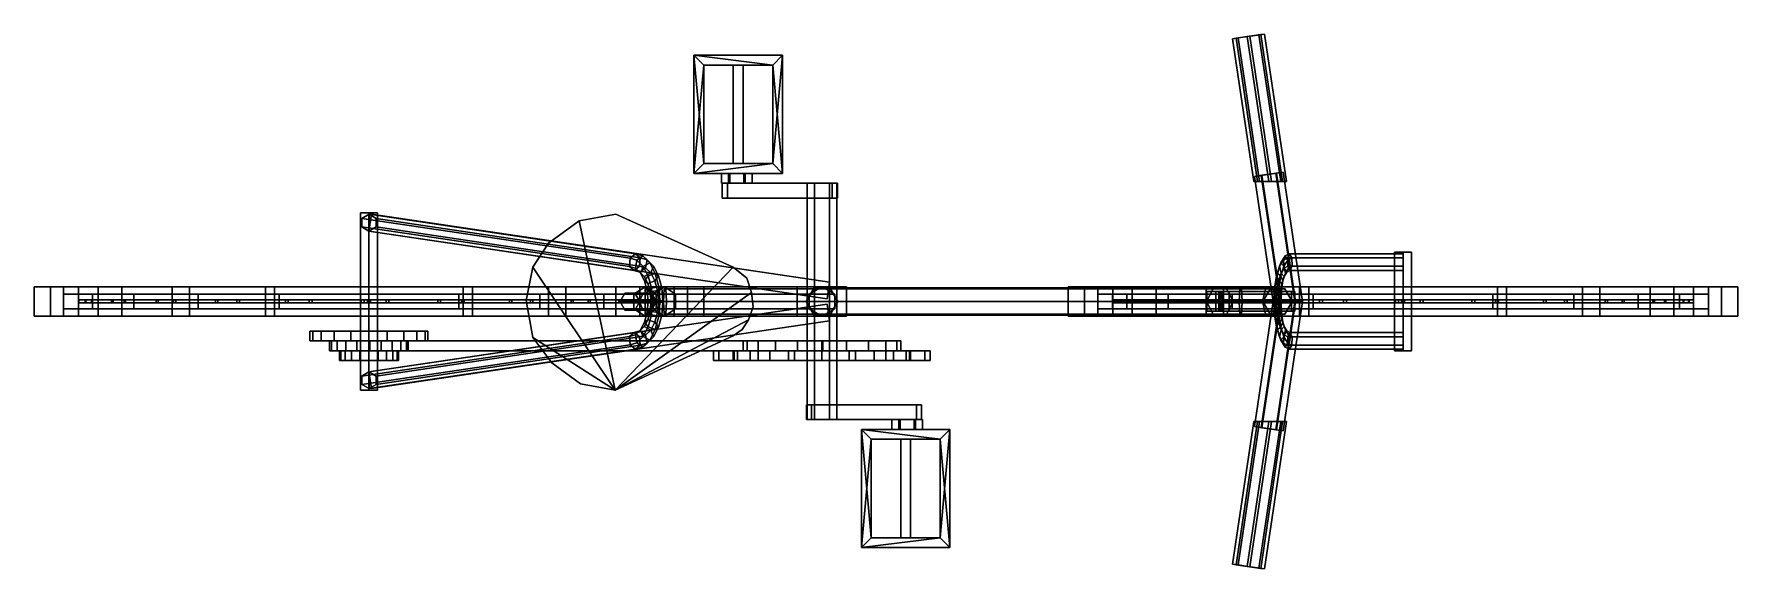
# Model space of a CAD drawing. Extents: x 40.63 to 42.36, y -126.81 to -126.26.
import ezdxf

# ---------------------------------------------------------------- set-up
doc = ezdxf.new("R2010")
doc.units = 0
doc.header["$MEASUREMENT"] = 0
doc.layers.add('MOBILIARIO', color=7, linetype='Continuous', lineweight=0, plot=False)

# ---------------------------------------------------------------- blocks, each defined once
blk = doc.blocks.new('OBJECT_1')
at = {"layer": 'MOBILIARIO', "color": 12}
for p, q in [((41.8512, -126.2678, 1.1247), (41.8568, -126.2669, 1.1133)), ((41.855, -126.2672, 1.1368), (41.8512, -126.2678, 1.1247)), ((41.8728, -126.4127, 1.1247), (41.8512, -126.2678, 1.1247)), ((41.8661, -126.2655, 1.1426), (41.855, -126.2672, 1.1368)), ((41.855, -126.2672, 1.1368), (41.8767, -126.4127, 1.1368)), ((41.8568, -126.2669, 1.1133), (41.8687, -126.2651, 1.1094)), ((41.8786, -126.4127, 1.1133), (41.8568, -126.2669, 1.1133)), ((41.8779, -126.2638, 1.1387), (41.8661, -126.2655, 1.1426)), ((41.888, -126.4127, 1.1426), (41.8661, -126.2655, 1.1426)), ((41.8687, -126.2651, 1.1094), (41.8798, -126.2635, 1.1152)), ((41.8907, -126.4127, 1.1094), (41.8687, -126.2651, 1.1094)), ((41.8836, -126.2629, 1.1273), (41.8779, -126.2638, 1.1387)), ((41.9001, -126.4127, 1.1387), (41.8779, -126.2638, 1.1387)), ((41.8798, -126.2635, 1.1152), (41.8836, -126.2629, 1.1273)), ((41.902, -126.4127, 1.1152), (41.8798, -126.2635, 1.1152)), ((41.9059, -126.4127, 1.1273), (41.8836, -126.2629, 1.1273)), ((41.3043, -126.2845, 0.4802), (41.3943, -126.2845, 0.4802)), ((41.3043, -126.4045, 0.4802), (41.3043, -126.2845, 0.4802)), ((41.3043, -126.2845, 0.4802), (41.3043, -126.2845, 0.5002)), ((41.3043, -126.2845, 0.5002), (41.3943, -126.2845, 0.5002)), ((41.3043, -126.4045, 0.5002), (41.3043, -126.2845, 0.5002)), ((41.3943, -126.2845, 0.4802), (41.3943, -126.4045, 0.4802)), ((41.3943, -126.2845, 0.4802), (41.3943, -126.2845, 0.5002)), ((41.3943, -126.2845, 0.5002), (41.3943, -126.4045, 0.5002)), ((41.3143, -126.2945, 0.4802), (41.3143, -126.3945, 0.4802)), ((41.3843, -126.2945, 0.4802), (41.3143, -126.2945, 0.4802)), ((41.3143, -126.2945, 0.4802), (41.3143, -126.2945, 0.5002)), ((41.3143, -126.2945, 0.5002), (41.3143, -126.3945, 0.5002)), ((41.3843, -126.2945, 0.5002), (41.3143, -126.2945, 0.5002)), ((41.3443, -126.2945, 0.4802), (41.3543, -126.2945, 0.4802)), ((41.3443, -126.3945, 0.4802), (41.3443, -126.2945, 0.4802)), ((41.3443, -126.2945, 0.4802), (41.3443, -126.2945, 0.5002)), ((41.3443, -126.2945, 0.5002), (41.3543, -126.2945, 0.5002)), ((41.3443, -126.3945, 0.5002), (41.3443, -126.2945, 0.5002)), ((41.3543, -126.2945, 0.4802), (41.3543, -126.3945, 0.4802)), ((41.3543, -126.2945, 0.4802), (41.3543, -126.2945, 0.5002)), ((41.3543, -126.2945, 0.5002), (41.3543, -126.3945, 0.5002)), ((41.3843, -126.3945, 0.4802), (41.3843, -126.2945, 0.4802)), ((41.3843, -126.2945, 0.4802), (41.3843, -126.2945, 0.5002)), ((41.3843, -126.3945, 0.5002), (41.3843, -126.2945, 0.5002)), ((41.3943, -126.4045, 0.4802), (41.3043, -126.4045, 0.4802)), ((41.3043, -126.4045, 0.4802), (41.3043, -126.4045, 0.5002)), ((41.3943, -126.4045, 0.5002), (41.3043, -126.4045, 0.5002)), ((41.3143, -126.3945, 0.4802), (41.3843, -126.3945, 0.4802)), ((41.3143, -126.3945, 0.4802), (41.3143, -126.3945, 0.5002)), ((41.3143, -126.3945, 0.5002), (41.3843, -126.3945, 0.5002)), ((41.3394, -126.4045, 0.5016), (41.3323, -126.4045, 0.4877)), ((41.3323, -126.4045, 0.4877), (41.3408, -126.4045, 0.4747)), ((41.3394, -126.4145, 0.5016), (41.3394, -126.4045, 0.5016)), ((41.3549, -126.4045, 0.5024), (41.3394, -126.4045, 0.5016)), ((41.3408, -126.4145, 0.4747), (41.3408, -126.4045, 0.4747)), ((41.3408, -126.4045, 0.4747), (41.3563, -126.4045, 0.4755)), ((41.3543, -126.3945, 0.4802), (41.3443, -126.3945, 0.4802)), ((41.3443, -126.3945, 0.4802), (41.3443, -126.3945, 0.5002)), ((41.3543, -126.3945, 0.5002), (41.3443, -126.3945, 0.5002)), ((41.3543, -126.3945, 0.5002), (41.3543, -126.3945, 0.4802)), ((41.3633, -126.4045, 0.4894), (41.3549, -126.4045, 0.5024)), ((41.3563, -126.4045, 0.4755), (41.3633, -126.4045, 0.4894)), ((41.3633, -126.4145, 0.4894), (41.3633, -126.4045, 0.4894)), ((41.3843, -126.3945, 0.5002), (41.3843, -126.3945, 0.4802)), ((41.3943, -126.4045, 0.5002), (41.3943, -126.4045, 0.4802)), ((41.3394, -126.4145, 0.5016), (41.3323, -126.4145, 0.4877)), ((41.3323, -126.4145, 0.4877), (41.3408, -126.4145, 0.4747)), ((41.3331, -126.4145, 0.4957), (41.4448, -126.4145, 0.5236)), ((41.3383, -126.4145, 0.4748), (41.3331, -126.4145, 0.4957)), ((41.3331, -126.4145, 0.4957), (41.3331, -126.4295, 0.4957)), ((41.4501, -126.4145, 0.5027), (41.3383, -126.4145, 0.4748)), ((41.3383, -126.4145, 0.4748), (41.3383, -126.4295, 0.4748)), ((41.3549, -126.4145, 0.5024), (41.3394, -126.4145, 0.5016)), ((41.3408, -126.4145, 0.4747), (41.3563, -126.4145, 0.4755)), ((41.3633, -126.4145, 0.4894), (41.3549, -126.4145, 0.5024)), ((41.3563, -126.4145, 0.4755), (41.3633, -126.4145, 0.4894)), ((41.4448, -126.4145, 0.5236), (41.4501, -126.4145, 0.5027)), ((41.4448, -126.4145, 0.5236), (41.4448, -126.4295, 0.5236)), ((41.4501, -126.4295, 0.5027), (41.4501, -126.4145, 0.5027)), ((41.8767, -126.4127, 1.1368), (41.8728, -126.4127, 1.1247)), ((41.8728, -126.4127, 1.1247), (41.8786, -126.4127, 1.1133)), ((41.888, -126.4127, 1.1426), (41.8767, -126.4127, 1.1368)), ((41.8786, -126.4127, 1.1133), (41.8907, -126.4127, 1.1094)), ((41.9001, -126.4127, 1.1387), (41.888, -126.4127, 1.1426)), ((41.8907, -126.4127, 1.1094), (41.902, -126.4127, 1.1152)), ((41.9059, -126.4127, 1.1273), (41.9001, -126.4127, 1.1387)), ((41.902, -126.4127, 1.1152), (41.9059, -126.4127, 1.1273)), ((41.3331, -126.4295, 0.4957), (41.4448, -126.4295, 0.5236)), ((41.3383, -126.4295, 0.4748), (41.3331, -126.4295, 0.4957)), ((41.4501, -126.4295, 0.5027), (41.3383, -126.4295, 0.4748)), ((41.4448, -126.4295, 0.5236), (41.4501, -126.4295, 0.5027)), ((41.1877, -126.4525, 1.09), (41.1568, -126.4752, 1.09)), ((41.1877, -126.4525, 1.05), (41.1568, -126.4752, 1.05)), ((41.225, -126.446, 1.09), (41.1877, -126.4525, 1.09)), ((41.225, -126.446, 1.05), (41.1877, -126.4525, 1.05)), ((41.1877, -126.4525, 1.09), (41.1877, -126.4525, 1.05)), ((41.3443, -126.4995, 1.09), (41.225, -126.446, 1.09)), ((41.225, -126.446, 1.09), (41.225, -126.446, 1.05)), ((41.3443, -126.4995, 1.05), (41.225, -126.446, 1.05)), ((41.1568, -126.4752, 1.09), (41.1406, -126.4996, 1.09)), ((41.1568, -126.4752, 1.05), (41.1406, -126.4996, 1.05)), ((41.1568, -126.4752, 1.09), (41.1568, -126.4752, 1.05)), ((41.1406, -126.4996, 1.09), (41.1341, -126.5336, 1.09)), ((41.1406, -126.4996, 1.05), (41.1341, -126.5336, 1.05)), ((41.1406, -126.4996, 1.09), (41.1406, -126.4996, 1.05)), ((41.3581, -126.5109, 1.09), (41.3443, -126.4995, 1.09)), ((41.3443, -126.4995, 1.09), (41.3443, -126.4995, 1.05)), ((41.3581, -126.5109, 1.05), (41.3443, -126.4995, 1.05)), ((41.3629, -126.5255, 1.09), (41.3581, -126.5109, 1.09)), ((41.3581, -126.5109, 1.09), (41.3581, -126.5109, 1.05)), ((41.3629, -126.5255, 1.05), (41.3581, -126.5109, 1.05)), ((41.3646, -126.5401, 1.09), (41.3629, -126.5255, 1.09)), ((41.3629, -126.5255, 1.09), (41.3629, -126.5255, 1.05)), ((41.3646, -126.5401, 1.05), (41.3629, -126.5255, 1.05)), ((41.6843, -126.5195, 0.54), (41.701, -126.5195, 0.6451)), ((41.701, -126.5195, 0.4349), (41.6843, -126.5195, 0.54)), ((41.701, -126.5195, 0.6451), (41.7493, -126.5195, 0.7398)), ((41.7493, -126.5195, 0.3402), (41.701, -126.5195, 0.4349)), ((41.7143, -126.5195, 0.54), (41.7295, -126.5195, 0.4442)), ((41.7295, -126.5195, 0.6358), (41.7143, -126.5195, 0.54)), ((41.7295, -126.5195, 0.4442), (41.7735, -126.5195, 0.3578)), ((41.7735, -126.5195, 0.7222), (41.7295, -126.5195, 0.6358)), ((41.7493, -126.5195, 0.7398), (41.8245, -126.5195, 0.8151)), ((41.8245, -126.5195, 0.2649), (41.7493, -126.5195, 0.3402)), ((41.7735, -126.5195, 0.3578), (41.8421, -126.5195, 0.2892)), ((41.8421, -126.5195, 0.7908), (41.7735, -126.5195, 0.7222)), ((41.8245, -126.5195, 0.8151), (41.9193, -126.5195, 0.8634)), ((41.9193, -126.5195, 0.2166), (41.8245, -126.5195, 0.2649)), ((41.825, -126.5445, 1.1087), (41.825, -126.5245, 1.1087)), ((41.825, -126.5245, 1.1087), (41.8389, -126.5245, 1.1134)), ((41.8341, -126.5245, 1.0819), (41.825, -126.5245, 1.1087)), ((41.8479, -126.5245, 1.0866), (41.8341, -126.5245, 1.0819)), ((41.8341, -126.5245, 1.0819), (41.8341, -126.5445, 1.0819)), ((41.8408, -126.5245, 1.0982), (41.8373, -126.5245, 1.1085)), ((41.8373, -126.5245, 1.1085), (41.8373, -126.5445, 1.1085)), ((41.8373, -126.5245, 1.1085), (41.911, -126.5245, 1.1334)), ((41.8389, -126.5445, 1.1134), (41.8389, -126.5245, 1.1134)), ((41.8389, -126.5245, 1.1134), (41.8479, -126.5245, 1.0866)), ((41.8408, -126.5445, 1.0982), (41.8408, -126.5245, 1.0982)), ((41.9144, -126.5245, 1.1231), (41.8408, -126.5245, 1.0982)), ((41.8421, -126.5195, 0.2892), (41.9285, -126.5195, 0.2452)), ((41.9285, -126.5195, 0.8348), (41.8421, -126.5195, 0.7908)), ((41.8479, -126.5445, 1.0866), (41.8479, -126.5245, 1.0866)), ((41.911, -126.5445, 1.1334), (41.911, -126.5245, 1.1334)), ((41.911, -126.5245, 1.1334), (41.9144, -126.5245, 1.1231)), ((41.9144, -126.5445, 1.1231), (41.9144, -126.5245, 1.1231)), ((41.9193, -126.5195, 0.8634), (42.0243, -126.5195, 0.88)), ((41.9193, -126.5495, 0.2166), (41.9193, -126.5195, 0.2166)), ((42.0243, -126.5195, 0.2), (41.9193, -126.5195, 0.2166)), ((41.9285, -126.5495, 0.2452), (41.9285, -126.5195, 0.2452)), ((41.9285, -126.5195, 0.2452), (42.0243, -126.5195, 0.23)), ((42.0243, -126.5195, 0.85), (41.9285, -126.5195, 0.8348)), ((42.1294, -126.5195, 0.2166), (42.0243, -126.5195, 0.2)), ((42.0243, -126.5495, 0.88), (42.0243, -126.5195, 0.88)), ((42.0243, -126.5195, 0.88), (42.1294, -126.5195, 0.8634)), ((42.0243, -126.5495, 0.85), (42.0243, -126.5195, 0.85)), ((42.1201, -126.5195, 0.8348), (42.0243, -126.5195, 0.85)), ((42.0243, -126.5195, 0.23), (42.1201, -126.5195, 0.2452)), ((42.2065, -126.5195, 0.7908), (42.1201, -126.5195, 0.8348)), ((42.1201, -126.5495, 0.2452), (42.1201, -126.5195, 0.2452)), ((42.1201, -126.5195, 0.2452), (42.2065, -126.5195, 0.2892)), ((42.1294, -126.5495, 0.2166), (42.1294, -126.5195, 0.2166)), ((42.2242, -126.5195, 0.2649), (42.1294, -126.5195, 0.2166)), ((42.1294, -126.5195, 0.8634), (42.2242, -126.5195, 0.8151)), ((42.2751, -126.5195, 0.7222), (42.2065, -126.5195, 0.7908)), ((42.2065, -126.5195, 0.2892), (42.2751, -126.5195, 0.3578)), ((42.2994, -126.5195, 0.3402), (42.2242, -126.5195, 0.2649)), ((42.2242, -126.5195, 0.8151), (42.2994, -126.5195, 0.7398)), ((42.3192, -126.5195, 0.6358), (42.2751, -126.5195, 0.7222)), ((42.2751, -126.5195, 0.3578), (42.3192, -126.5195, 0.4442)), ((42.3477, -126.5195, 0.4349), (42.2994, -126.5195, 0.3402)), ((42.2994, -126.5195, 0.7398), (42.3477, -126.5195, 0.6451)), ((42.3343, -126.5195, 0.54), (42.3192, -126.5195, 0.6358)), ((42.3192, -126.5195, 0.4442), (42.3343, -126.5195, 0.54)), ((42.3643, -126.5195, 0.54), (42.3477, -126.5195, 0.4349)), ((42.3477, -126.5195, 0.6451), (42.3643, -126.5195, 0.54)), ((41.1341, -126.5336, 1.09), (41.1406, -126.571, 1.09)), ((41.1341, -126.5336, 1.09), (41.1341, -126.5336, 1.05)), ((41.1341, -126.5336, 1.05), (41.1406, -126.571, 1.05)), ((41.3597, -126.5531, 1.09), (41.3646, -126.5401, 1.09)), ((41.3597, -126.5531, 1.05), (41.3646, -126.5401, 1.05)), ((41.3646, -126.5401, 1.09), (41.3646, -126.5401, 1.05)), ((41.825, -126.5445, 1.1087), (41.8389, -126.5445, 1.1134)), ((41.8341, -126.5445, 1.0819), (41.825, -126.5445, 1.1087)), ((41.8479, -126.5445, 1.0866), (41.8341, -126.5445, 1.0819)), ((41.8408, -126.5445, 1.0982), (41.8373, -126.5445, 1.1085)), ((41.8373, -126.5445, 1.1085), (41.911, -126.5445, 1.1334)), ((41.8389, -126.5445, 1.1134), (41.8479, -126.5445, 1.0866)), ((41.9144, -126.5445, 1.1231), (41.8408, -126.5445, 1.0982)), ((41.8923, -126.5345, 1.1257), (41.8734, -126.6616, 1.1257)), ((41.8995, -126.5345, 1.1388), (41.8804, -126.6626, 1.1388)), ((41.9001, -126.5345, 1.1128), (41.881, -126.6627, 1.1128)), ((41.8923, -126.5345, 1.1257), (41.8995, -126.5345, 1.1388)), ((41.9001, -126.5345, 1.1128), (41.8923, -126.5345, 1.1257)), ((41.9145, -126.5345, 1.1392), (41.8951, -126.6648, 1.1392)), ((41.9151, -126.5345, 1.1132), (41.8957, -126.6649, 1.1132)), ((41.8995, -126.5345, 1.1388), (41.9145, -126.5345, 1.1392)), ((41.9151, -126.5345, 1.1132), (41.9001, -126.5345, 1.1128)), ((41.9027, -126.666, 1.1263), (41.9223, -126.5345, 1.1263)), ((41.911, -126.5445, 1.1334), (41.9144, -126.5445, 1.1231)), ((41.9145, -126.5345, 1.1392), (41.9223, -126.5345, 1.1263)), ((41.9223, -126.5345, 1.1263), (41.9151, -126.5345, 1.1132)), ((40.9173, -126.5645, 0.5215), (40.9143, -126.5645, 0.54)), ((40.9143, -126.5645, 0.54), (40.9143, -126.5745, 0.54)), ((40.9143, -126.5645, 0.54), (40.9173, -126.5645, 0.5585)), ((40.9173, -126.5745, 0.5215), (40.9173, -126.5645, 0.5215)), ((40.9258, -126.5645, 0.5047), (40.9173, -126.5645, 0.5215)), ((40.9173, -126.5745, 0.5585), (40.9173, -126.5645, 0.5585)), ((40.9173, -126.5645, 0.5585), (40.9258, -126.5645, 0.5753)), ((40.9258, -126.5745, 0.5047), (40.9258, -126.5645, 0.5047)), ((40.9391, -126.5645, 0.4915), (40.9258, -126.5645, 0.5047)), ((40.9258, -126.5745, 0.5753), (40.9258, -126.5645, 0.5753)), ((40.9258, -126.5645, 0.5753), (40.9391, -126.5645, 0.5885)), ((40.9391, -126.5745, 0.4915), (40.9391, -126.5645, 0.4915)), ((40.9558, -126.5645, 0.4829), (40.9391, -126.5645, 0.4915)), ((40.9391, -126.5745, 0.5885), (40.9391, -126.5645, 0.5885)), ((40.9391, -126.5645, 0.5885), (40.9558, -126.5645, 0.5971)), ((40.9558, -126.5745, 0.4829), (40.9558, -126.5645, 0.4829)), ((40.9743, -126.5645, 0.48), (40.9558, -126.5645, 0.4829)), ((40.9558, -126.5745, 0.5971), (40.9558, -126.5645, 0.5971)), ((40.9558, -126.5645, 0.5971), (40.9743, -126.5645, 0.6)), ((40.9743, -126.5745, 0.48), (40.9743, -126.5645, 0.48)), ((40.9929, -126.5645, 0.4829), (40.9743, -126.5645, 0.48)), ((40.9743, -126.5745, 0.6), (40.9743, -126.5645, 0.6)), ((40.9743, -126.5645, 0.6), (40.9929, -126.5645, 0.5971)), ((40.9929, -126.5745, 0.4829), (40.9929, -126.5645, 0.4829)), ((41.0096, -126.5645, 0.4915), (40.9929, -126.5645, 0.4829)), ((40.9929, -126.5745, 0.5971), (40.9929, -126.5645, 0.5971)), ((40.9929, -126.5645, 0.5971), (41.0096, -126.5645, 0.5885)), ((41.0096, -126.5745, 0.4915), (41.0096, -126.5645, 0.4915)), ((41.0229, -126.5645, 0.5047), (41.0096, -126.5645, 0.4915)), ((41.0096, -126.5745, 0.5885), (41.0096, -126.5645, 0.5885)), ((41.0096, -126.5645, 0.5885), (41.0229, -126.5645, 0.5753)), ((41.0229, -126.5745, 0.5047), (41.0229, -126.5645, 0.5047)), ((41.0314, -126.5645, 0.5215), (41.0229, -126.5645, 0.5047)), ((41.0229, -126.5745, 0.5753), (41.0229, -126.5645, 0.5753)), ((41.0229, -126.5645, 0.5753), (41.0314, -126.5645, 0.5585)), ((41.0314, -126.5745, 0.5215), (41.0314, -126.5645, 0.5215)), ((41.0343, -126.5645, 0.54), (41.0314, -126.5645, 0.5215)), ((41.0314, -126.5745, 0.5585), (41.0314, -126.5645, 0.5585)), ((41.0314, -126.5645, 0.5585), (41.0343, -126.5645, 0.54)), ((41.0343, -126.5745, 0.54), (41.0343, -126.5645, 0.54)), ((41.3443, -126.5695, 1.09), (41.3532, -126.5628, 1.09)), ((41.3443, -126.5695, 1.05), (41.3532, -126.5628, 1.05)), ((41.3532, -126.5628, 1.09), (41.3597, -126.5531, 1.09)), ((41.3532, -126.5628, 1.05), (41.3597, -126.5531, 1.05)), ((41.3532, -126.5628, 1.09), (41.3532, -126.5628, 1.05)), ((41.3597, -126.5531, 1.09), (41.3597, -126.5531, 1.05)), ((41.6843, -126.5495, 0.54), (41.701, -126.5495, 0.6451)), ((41.701, -126.5495, 0.4349), (41.6843, -126.5495, 0.54)), ((41.701, -126.5495, 0.6451), (41.7493, -126.5495, 0.7398)), ((41.7493, -126.5495, 0.3402), (41.701, -126.5495, 0.4349)), ((41.7143, -126.5495, 0.54), (41.7295, -126.5495, 0.4442)), ((41.7295, -126.5495, 0.6358), (41.7143, -126.5495, 0.54)), ((41.7295, -126.5495, 0.4442), (41.7735, -126.5495, 0.3578)), ((41.7735, -126.5495, 0.7222), (41.7295, -126.5495, 0.6358)), ((41.7493, -126.5495, 0.7398), (41.8245, -126.5495, 0.8151)), ((41.8245, -126.5495, 0.2649), (41.7493, -126.5495, 0.3402)), ((41.7735, -126.5495, 0.3578), (41.8421, -126.5495, 0.2892)), ((41.8421, -126.5495, 0.7908), (41.7735, -126.5495, 0.7222)), ((41.8245, -126.5495, 0.8151), (41.9193, -126.5495, 0.8634)), ((41.9193, -126.5495, 0.2166), (41.8245, -126.5495, 0.2649)), ((41.8421, -126.5495, 0.2892), (41.9285, -126.5495, 0.2452)), ((41.9285, -126.5495, 0.8348), (41.8421, -126.5495, 0.7908)), ((41.9193, -126.5495, 0.8634), (42.0243, -126.5495, 0.88)), ((42.0243, -126.5495, 0.2), (41.9193, -126.5495, 0.2166)), ((41.9285, -126.5495, 0.2452), (42.0243, -126.5495, 0.23)), ((42.0243, -126.5495, 0.85), (41.9285, -126.5495, 0.8348)), ((42.1294, -126.5495, 0.2166), (42.0243, -126.5495, 0.2)), ((42.0243, -126.5495, 0.88), (42.1294, -126.5495, 0.8634)), ((42.1201, -126.5495, 0.8348), (42.0243, -126.5495, 0.85)), ((42.0243, -126.5495, 0.23), (42.1201, -126.5495, 0.2452)), ((42.2065, -126.5495, 0.7908), (42.1201, -126.5495, 0.8348)), ((42.1201, -126.5495, 0.2452), (42.2065, -126.5495, 0.2892)), ((42.2242, -126.5495, 0.2649), (42.1294, -126.5495, 0.2166)), ((42.1294, -126.5495, 0.8634), (42.2242, -126.5495, 0.8151)), ((42.2751, -126.5495, 0.7222), (42.2065, -126.5495, 0.7908)), ((42.2065, -126.5495, 0.2892), (42.2751, -126.5495, 0.3578)), ((42.2994, -126.5495, 0.3402), (42.2242, -126.5495, 0.2649)), ((42.2242, -126.5495, 0.8151), (42.2994, -126.5495, 0.7398)), ((42.3192, -126.5495, 0.6358), (42.2751, -126.5495, 0.7222)), ((42.2751, -126.5495, 0.3578), (42.3192, -126.5495, 0.4442)), ((42.3477, -126.5495, 0.4349), (42.2994, -126.5495, 0.3402)), ((42.2994, -126.5495, 0.7398), (42.3477, -126.5495, 0.6451)), ((42.3343, -126.5495, 0.54), (42.3192, -126.5495, 0.6358)), ((42.3192, -126.5495, 0.4442), (42.3343, -126.5495, 0.54)), ((42.3643, -126.5495, 0.54), (42.3477, -126.5495, 0.4349)), ((42.3477, -126.5495, 0.6451), (42.3643, -126.5495, 0.54)), ((40.9173, -126.5745, 0.5215), (40.9143, -126.5745, 0.54)), ((40.9143, -126.5745, 0.54), (40.9173, -126.5745, 0.5585)), ((40.9258, -126.5745, 0.5047), (40.9173, -126.5745, 0.5215)), ((40.9173, -126.5745, 0.5585), (40.9258, -126.5745, 0.5753)), ((40.9391, -126.5745, 0.4915), (40.9258, -126.5745, 0.5047)), ((40.9258, -126.5745, 0.5753), (40.9391, -126.5745, 0.5885)), ((40.9558, -126.5745, 0.4829), (40.9391, -126.5745, 0.4915)), ((40.9391, -126.5745, 0.5885), (40.9558, -126.5745, 0.5971)), ((40.9743, -126.5745, 0.48), (40.9558, -126.5745, 0.4829)), ((40.9558, -126.5745, 0.5971), (40.9743, -126.5745, 0.6)), ((40.9929, -126.5745, 0.4829), (40.9743, -126.5745, 0.48)), ((40.9743, -126.5745, 0.6), (40.9929, -126.5745, 0.5971)), ((40.9743, -126.5745, 0.5), (40.9743, -126.5845, 0.5)), ((40.9744, -126.5745, 0.5005), (40.9743, -126.5745, 0.5)), ((40.9743, -126.5745, 0.5), (40.9743, -126.5845, 0.5)), ((40.9751, -126.5745, 0.5049), (40.9743, -126.5745, 0.5)), ((40.9744, -126.5745, 0.5005), (40.9744, -126.5845, 0.5005)), ((40.9751, -126.5745, 0.5049), (40.9751, -126.5845, 0.5049)), ((41.0096, -126.5745, 0.4915), (40.9929, -126.5745, 0.4829)), ((40.9929, -126.5745, 0.5971), (41.0096, -126.5745, 0.5885)), ((41.0229, -126.5745, 0.5047), (41.0096, -126.5745, 0.4915)), ((41.0096, -126.5745, 0.5885), (41.0229, -126.5745, 0.5753)), ((41.0314, -126.5745, 0.5215), (41.0229, -126.5745, 0.5047)), ((41.0229, -126.5745, 0.5753), (41.0314, -126.5745, 0.5585)), ((41.0343, -126.5745, 0.54), (41.0314, -126.5745, 0.5215)), ((41.0314, -126.5745, 0.5585), (41.0343, -126.5745, 0.54)), ((41.1406, -126.571, 1.09), (41.1601, -126.5969, 1.09)), ((41.1406, -126.571, 1.09), (41.1406, -126.571, 1.05)), ((41.1406, -126.571, 1.05), (41.1601, -126.5969, 1.05)), ((41.2243, -126.6245, 1.09), (41.3443, -126.5695, 1.09)), ((41.2243, -126.6245, 1.05), (41.3443, -126.5695, 1.05)), ((41.3443, -126.5695, 1.09), (41.3443, -126.5695, 1.05)), ((41.4343, -126.5845, 0.43), (41.4343, -126.5745, 0.43)), ((41.4343, -126.5745, 0.43), (41.4344, -126.5745, 0.4305)), ((41.4343, -126.5845, 0.43), (41.4343, -126.5745, 0.43)), ((41.4343, -126.5745, 0.43), (41.4351, -126.5745, 0.4349)), ((41.4344, -126.5845, 0.4305), (41.4344, -126.5745, 0.4305)), ((41.4351, -126.5845, 0.4349), (41.4351, -126.5745, 0.4349)), ((40.9458, -126.5845, 0.5307), (40.9443, -126.5845, 0.54)), ((40.9443, -126.5845, 0.54), (40.9458, -126.5845, 0.5493)), ((40.9458, -126.5945, 0.5307), (40.9443, -126.5945, 0.54)), ((40.9443, -126.5945, 0.54), (40.9458, -126.5945, 0.5493)), ((40.9458, -126.5945, 0.5307), (40.9458, -126.5845, 0.5307)), ((40.9501, -126.5845, 0.5224), (40.9458, -126.5845, 0.5307)), ((40.9458, -126.5945, 0.5493), (40.9458, -126.5845, 0.5493)), ((40.9458, -126.5845, 0.5493), (40.9501, -126.5845, 0.5576)), ((40.9501, -126.5945, 0.5224), (40.9458, -126.5945, 0.5307)), ((40.9458, -126.5945, 0.5493), (40.9501, -126.5945, 0.5576)), ((40.9567, -126.5845, 0.5157), (40.9501, -126.5845, 0.5224)), ((40.9501, -126.5845, 0.5576), (40.9567, -126.5845, 0.5643)), ((40.9567, -126.5945, 0.5157), (40.9501, -126.5945, 0.5224)), ((40.9501, -126.5945, 0.5576), (40.9567, -126.5945, 0.5643)), ((40.9651, -126.5845, 0.5115), (40.9567, -126.5845, 0.5157)), ((40.9567, -126.5845, 0.5643), (40.9651, -126.5845, 0.5685)), ((40.9651, -126.5945, 0.5115), (40.9567, -126.5945, 0.5157)), ((40.9567, -126.5945, 0.5643), (40.9651, -126.5945, 0.5685)), ((40.9743, -126.5845, 0.51), (40.9651, -126.5845, 0.5115)), ((40.9651, -126.5845, 0.5685), (40.9743, -126.5845, 0.57)), ((40.9743, -126.5945, 0.51), (40.9651, -126.5945, 0.5115)), ((40.9651, -126.5945, 0.5685), (40.9743, -126.5945, 0.57)), ((40.9836, -126.5845, 0.5115), (40.9743, -126.5845, 0.51)), ((40.9743, -126.5845, 0.57), (40.9836, -126.5845, 0.5685)), ((40.9743, -126.5845, 0.5), (40.9744, -126.5845, 0.5005)), ((40.9743, -126.5845, 0.5), (40.9751, -126.5845, 0.5049)), ((40.9836, -126.5945, 0.5115), (40.9743, -126.5945, 0.51)), ((40.9743, -126.5945, 0.57), (40.9836, -126.5945, 0.5685)), ((40.992, -126.5845, 0.5157), (40.9836, -126.5845, 0.5115)), ((40.9836, -126.5845, 0.5685), (40.992, -126.5845, 0.5643)), ((40.992, -126.5945, 0.5157), (40.9836, -126.5945, 0.5115)), ((40.9836, -126.5945, 0.5685), (40.992, -126.5945, 0.5643)), ((40.9986, -126.5845, 0.5224), (40.992, -126.5845, 0.5157)), ((40.992, -126.5845, 0.5643), (40.9986, -126.5845, 0.5576)), ((40.9986, -126.5945, 0.5224), (40.992, -126.5945, 0.5157)), ((40.992, -126.5945, 0.5643), (40.9986, -126.5945, 0.5576)), ((41.0029, -126.5845, 0.5307), (40.9986, -126.5845, 0.5224)), ((40.9986, -126.5845, 0.5576), (41.0029, -126.5845, 0.5493)), ((41.0029, -126.5945, 0.5307), (40.9986, -126.5945, 0.5224)), ((40.9986, -126.5945, 0.5576), (41.0029, -126.5945, 0.5493)), ((41.0043, -126.5845, 0.54), (41.0029, -126.5845, 0.5307)), ((41.0029, -126.5845, 0.5493), (41.0043, -126.5845, 0.54)), ((41.0043, -126.5945, 0.54), (41.0029, -126.5945, 0.5307)), ((41.0029, -126.5945, 0.5493), (41.0043, -126.5945, 0.54)), ((41.0043, -126.5945, 0.54), (41.0043, -126.5845, 0.54)), ((41.1601, -126.5969, 1.09), (41.1893, -126.618, 1.09)), ((41.1601, -126.5969, 1.09), (41.1601, -126.5969, 1.05)), ((41.1601, -126.5969, 1.05), (41.1893, -126.618, 1.05)), ((41.3243, -126.5945, 0.51), (41.3243, -126.5845, 0.51)), ((41.3243, -126.5845, 0.51), (41.3297, -126.5845, 0.544)), ((41.3297, -126.5845, 0.476), (41.3243, -126.5845, 0.51)), ((41.3243, -126.5945, 0.51), (41.3297, -126.5945, 0.544)), ((41.3297, -126.5945, 0.476), (41.3243, -126.5945, 0.51)), ((41.3297, -126.5945, 0.544), (41.3297, -126.5845, 0.544)), ((41.3297, -126.5845, 0.544), (41.3453, -126.5845, 0.5747)), ((41.3297, -126.5945, 0.476), (41.3297, -126.5845, 0.476)), ((41.3453, -126.5845, 0.4453), (41.3297, -126.5845, 0.476)), ((41.3297, -126.5945, 0.544), (41.3453, -126.5945, 0.5747)), ((41.3453, -126.5945, 0.4453), (41.3297, -126.5945, 0.476)), ((41.3443, -126.5945, 0.51), (41.3443, -126.5845, 0.51)), ((41.3443, -126.5845, 0.51), (41.3487, -126.5845, 0.4822)), ((41.3487, -126.5845, 0.5378), (41.3443, -126.5845, 0.51)), ((41.3443, -126.5945, 0.51), (41.3487, -126.5945, 0.4822)), ((41.3487, -126.5945, 0.5378), (41.3443, -126.5945, 0.51)), ((41.3453, -126.5945, 0.5747), (41.3453, -126.5845, 0.5747)), ((41.3453, -126.5845, 0.5747), (41.3697, -126.5845, 0.599)), ((41.3453, -126.5945, 0.4453), (41.3453, -126.5845, 0.4453)), ((41.3697, -126.5845, 0.421), (41.3453, -126.5845, 0.4453)), ((41.3453, -126.5945, 0.5747), (41.3697, -126.5945, 0.599)), ((41.3697, -126.5945, 0.421), (41.3453, -126.5945, 0.4453)), ((41.3487, -126.5945, 0.4822), (41.3487, -126.5845, 0.4822)), ((41.3487, -126.5845, 0.4822), (41.3615, -126.5845, 0.4571)), ((41.3487, -126.5945, 0.5378), (41.3487, -126.5845, 0.5378)), ((41.3615, -126.5845, 0.5629), (41.3487, -126.5845, 0.5378)), ((41.3487, -126.5945, 0.4822), (41.3615, -126.5945, 0.4571)), ((41.3615, -126.5945, 0.5629), (41.3487, -126.5945, 0.5378)), ((41.3615, -126.5945, 0.4571), (41.3615, -126.5845, 0.4571)), ((41.3615, -126.5845, 0.4571), (41.3814, -126.5845, 0.4372)), ((41.3615, -126.5945, 0.5629), (41.3615, -126.5845, 0.5629)), ((41.3814, -126.5845, 0.5828), (41.3615, -126.5845, 0.5629)), ((41.3615, -126.5945, 0.4571), (41.3814, -126.5945, 0.4372)), ((41.3814, -126.5945, 0.5828), (41.3615, -126.5945, 0.5629)), ((41.3697, -126.5945, 0.599), (41.3697, -126.5845, 0.599)), ((41.3697, -126.5845, 0.599), (41.4003, -126.5845, 0.6146)), ((41.3697, -126.5945, 0.421), (41.3697, -126.5845, 0.421)), ((41.4003, -126.5845, 0.4054), (41.3697, -126.5845, 0.421)), ((41.3697, -126.5945, 0.599), (41.4003, -126.5945, 0.6146)), ((41.4003, -126.5945, 0.4054), (41.3697, -126.5945, 0.421)), ((41.3814, -126.5945, 0.4372), (41.3814, -126.5845, 0.4372)), ((41.3814, -126.5845, 0.4372), (41.4065, -126.5845, 0.4244)), ((41.3814, -126.5945, 0.5828), (41.3814, -126.5845, 0.5828)), ((41.4065, -126.5845, 0.5956), (41.3814, -126.5845, 0.5828)), ((41.3814, -126.5945, 0.4372), (41.4065, -126.5945, 0.4244)), ((41.4065, -126.5945, 0.5956), (41.3814, -126.5945, 0.5828)), ((41.4003, -126.5945, 0.6146), (41.4003, -126.5845, 0.6146)), ((41.4003, -126.5845, 0.6146), (41.4343, -126.5845, 0.62)), ((41.4003, -126.5945, 0.4054), (41.4003, -126.5845, 0.4054)), ((41.4343, -126.5845, 0.4), (41.4003, -126.5845, 0.4054)), ((41.4003, -126.5945, 0.6146), (41.4343, -126.5945, 0.62)), ((41.4343, -126.5945, 0.4), (41.4003, -126.5945, 0.4054)), ((41.4065, -126.5945, 0.4244), (41.4065, -126.5845, 0.4244)), ((41.4065, -126.5845, 0.4244), (41.4343, -126.5845, 0.42)), ((41.4065, -126.5945, 0.5956), (41.4065, -126.5845, 0.5956)), ((41.4343, -126.5845, 0.6), (41.4065, -126.5845, 0.5956)), ((41.4065, -126.5945, 0.4244), (41.4343, -126.5945, 0.42)), ((41.4343, -126.5945, 0.6), (41.4065, -126.5945, 0.5956)), ((41.4343, -126.5945, 0.62), (41.4343, -126.5845, 0.62)), ((41.4343, -126.5845, 0.62), (41.4683, -126.5845, 0.6146)), ((41.4343, -126.5945, 0.4), (41.4343, -126.5845, 0.4)), ((41.4683, -126.5845, 0.4054), (41.4343, -126.5845, 0.4)), ((41.4343, -126.5945, 0.42), (41.4343, -126.5845, 0.42)), ((41.4343, -126.5845, 0.42), (41.4621, -126.5845, 0.4244)), ((41.4343, -126.5945, 0.6), (41.4343, -126.5845, 0.6)), ((41.4621, -126.5845, 0.5956), (41.4343, -126.5845, 0.6)), ((41.4343, -126.5845, 0.43), (41.4344, -126.5845, 0.4305)), ((41.4343, -126.5845, 0.43), (41.4351, -126.5845, 0.4349)), ((41.4343, -126.5945, 0.62), (41.4683, -126.5945, 0.6146)), ((41.4683, -126.5945, 0.4054), (41.4343, -126.5945, 0.4)), ((41.4343, -126.5945, 0.42), (41.4621, -126.5945, 0.4244)), ((41.4621, -126.5945, 0.5956), (41.4343, -126.5945, 0.6)), ((41.4621, -126.5945, 0.4244), (41.4621, -126.5845, 0.4244)), ((41.4621, -126.5845, 0.4244), (41.4872, -126.5845, 0.4372)), ((41.4621, -126.5945, 0.5956), (41.4621, -126.5845, 0.5956)), ((41.4872, -126.5845, 0.5828), (41.4621, -126.5845, 0.5956)), ((41.4621, -126.5945, 0.4244), (41.4872, -126.5945, 0.4372)), ((41.4872, -126.5945, 0.5828), (41.4621, -126.5945, 0.5956)), ((41.4683, -126.5945, 0.6146), (41.4683, -126.5845, 0.6146)), ((41.4683, -126.5845, 0.6146), (41.499, -126.5845, 0.599)), ((41.4683, -126.5945, 0.4054), (41.4683, -126.5845, 0.4054)), ((41.499, -126.5845, 0.421), (41.4683, -126.5845, 0.4054)), ((41.4683, -126.5945, 0.6146), (41.499, -126.5945, 0.599)), ((41.499, -126.5945, 0.421), (41.4683, -126.5945, 0.4054)), ((41.4872, -126.5945, 0.4372), (41.4872, -126.5845, 0.4372)), ((41.4872, -126.5845, 0.4372), (41.5071, -126.5845, 0.4571)), ((41.4872, -126.5945, 0.5828), (41.4872, -126.5845, 0.5828)), ((41.5071, -126.5845, 0.5629), (41.4872, -126.5845, 0.5828)), ((41.4872, -126.5945, 0.4372), (41.5071, -126.5945, 0.4571)), ((41.5071, -126.5945, 0.5629), (41.4872, -126.5945, 0.5828)), ((41.499, -126.5945, 0.599), (41.499, -126.5845, 0.599)), ((41.499, -126.5845, 0.599), (41.5233, -126.5845, 0.5747)), ((41.499, -126.5945, 0.421), (41.499, -126.5845, 0.421)), ((41.5233, -126.5845, 0.4453), (41.499, -126.5845, 0.421)), ((41.499, -126.5945, 0.599), (41.5233, -126.5945, 0.5747)), ((41.5233, -126.5945, 0.4453), (41.499, -126.5945, 0.421)), ((41.5071, -126.5945, 0.4571), (41.5071, -126.5845, 0.4571)), ((41.5071, -126.5845, 0.4571), (41.5199, -126.5845, 0.4822)), ((41.5071, -126.5945, 0.5629), (41.5071, -126.5845, 0.5629)), ((41.5199, -126.5845, 0.5378), (41.5071, -126.5845, 0.5629)), ((41.5071, -126.5945, 0.4571), (41.5199, -126.5945, 0.4822)), ((41.5199, -126.5945, 0.5378), (41.5071, -126.5945, 0.5629)), ((41.5199, -126.5945, 0.4822), (41.5199, -126.5845, 0.4822)), ((41.5199, -126.5845, 0.4822), (41.5243, -126.5845, 0.51)), ((41.5199, -126.5945, 0.5378), (41.5199, -126.5845, 0.5378)), ((41.5243, -126.5845, 0.51), (41.5199, -126.5845, 0.5378)), ((41.5199, -126.5945, 0.4822), (41.5243, -126.5945, 0.51)), ((41.5243, -126.5945, 0.51), (41.5199, -126.5945, 0.5378)), ((41.5233, -126.5945, 0.5747), (41.5233, -126.5845, 0.5747)), ((41.5233, -126.5845, 0.5747), (41.5389, -126.5845, 0.544)), ((41.5233, -126.5945, 0.4453), (41.5233, -126.5845, 0.4453)), ((41.5389, -126.5845, 0.476), (41.5233, -126.5845, 0.4453)), ((41.5233, -126.5945, 0.5747), (41.5389, -126.5945, 0.544)), ((41.5389, -126.5945, 0.476), (41.5233, -126.5945, 0.4453)), ((41.5243, -126.5845, 0.51), (41.5243, -126.5945, 0.51)), ((41.5389, -126.5945, 0.544), (41.5389, -126.5845, 0.544)), ((41.5389, -126.5845, 0.544), (41.5443, -126.5845, 0.51)), ((41.5389, -126.5945, 0.476), (41.5389, -126.5845, 0.476)), ((41.5443, -126.5845, 0.51), (41.5389, -126.5845, 0.476)), ((41.5389, -126.5945, 0.544), (41.5443, -126.5945, 0.51)), ((41.5443, -126.5945, 0.51), (41.5389, -126.5945, 0.476)), ((41.5443, -126.5845, 0.51), (41.5443, -126.5945, 0.51)), ((41.1893, -126.618, 1.09), (41.2243, -126.6245, 1.09)), ((41.1893, -126.618, 1.09), (41.1893, -126.618, 1.05)), ((41.1893, -126.618, 1.05), (41.2243, -126.6245, 1.05)), ((41.2243, -126.6245, 1.05), (41.2243, -126.6245, 1.09)), ((41.5643, -126.6645, 0.54), (41.4743, -126.6645, 0.54)), ((41.4743, -126.6645, 0.54), (41.4743, -126.7845, 0.54)), ((41.5643, -126.6645, 0.52), (41.4743, -126.6645, 0.52)), ((41.4743, -126.6645, 0.52), (41.4743, -126.6645, 0.54)), ((41.4743, -126.6645, 0.52), (41.4743, -126.7845, 0.52)), ((41.5643, -126.7845, 0.54), (41.5643, -126.6645, 0.54)), ((41.5643, -126.6645, 0.54), (41.5643, -126.6645, 0.52)), ((41.5643, -126.7845, 0.52), (41.5643, -126.6645, 0.52)), ((41.8728, -126.6563, 1.1247), (41.8512, -126.8013, 1.1247)), ((41.855, -126.8019, 1.1368), (41.8767, -126.6563, 1.1368)), ((41.8786, -126.6563, 1.1133), (41.8568, -126.8021, 1.1133)), ((41.888, -126.6563, 1.1426), (41.8661, -126.8035, 1.1426)), ((41.8907, -126.6563, 1.1094), (41.8687, -126.8039, 1.1094)), ((41.8728, -126.6563, 1.1247), (41.8767, -126.6563, 1.1368)), ((41.8786, -126.6563, 1.1133), (41.8728, -126.6563, 1.1247)), ((41.8734, -126.6616, 1.1257), (41.881, -126.6627, 1.1128)), ((41.8804, -126.6626, 1.1388), (41.8734, -126.6616, 1.1257)), ((41.8767, -126.6563, 1.1368), (41.888, -126.6563, 1.1426)), ((41.9001, -126.6563, 1.1387), (41.8779, -126.8053, 1.1387)), ((41.8907, -126.6563, 1.1094), (41.8786, -126.6563, 1.1133)), ((41.902, -126.6563, 1.1152), (41.8798, -126.8056, 1.1152)), ((41.8951, -126.6648, 1.1392), (41.8804, -126.6626, 1.1388)), ((41.881, -126.6627, 1.1128), (41.8957, -126.6649, 1.1132)), ((41.9059, -126.6563, 1.1273), (41.8836, -126.8061, 1.1273)), ((41.888, -126.6563, 1.1426), (41.9001, -126.6563, 1.1387)), ((41.902, -126.6563, 1.1152), (41.8907, -126.6563, 1.1094)), ((41.9027, -126.666, 1.1263), (41.8951, -126.6648, 1.1392)), ((41.8957, -126.6649, 1.1132), (41.9027, -126.666, 1.1263)), ((41.9001, -126.6563, 1.1387), (41.9059, -126.6563, 1.1273)), ((41.9059, -126.6563, 1.1273), (41.902, -126.6563, 1.1152)), ((41.4843, -126.7745, 0.54), (41.4843, -126.6745, 0.54)), ((41.4843, -126.6745, 0.54), (41.5543, -126.6745, 0.54)), ((41.4843, -126.7745, 0.52), (41.4843, -126.6745, 0.52)), ((41.4843, -126.6745, 0.52), (41.4843, -126.6745, 0.54)), ((41.4843, -126.6745, 0.52), (41.5543, -126.6745, 0.52)), ((41.5243, -126.6745, 0.54), (41.5143, -126.6745, 0.54)), ((41.5143, -126.6745, 0.54), (41.5143, -126.7745, 0.54)), ((41.5243, -126.6745, 0.52), (41.5143, -126.6745, 0.52)), ((41.5143, -126.6745, 0.52), (41.5143, -126.6745, 0.54)), ((41.5143, -126.6745, 0.52), (41.5143, -126.7745, 0.52)), ((41.5243, -126.7745, 0.54), (41.5243, -126.6745, 0.54)), ((41.5243, -126.6745, 0.54), (41.5243, -126.6745, 0.52)), ((41.5243, -126.7745, 0.52), (41.5243, -126.6745, 0.52)), ((41.5543, -126.6745, 0.54), (41.5543, -126.7745, 0.54)), ((41.5543, -126.6745, 0.54), (41.5543, -126.6745, 0.52)), ((41.5543, -126.6745, 0.52), (41.5543, -126.7745, 0.52)), ((41.4743, -126.7845, 0.54), (41.5643, -126.7845, 0.54)), ((41.4743, -126.7845, 0.54), (41.4743, -126.7845, 0.52)), ((41.4743, -126.7845, 0.52), (41.5643, -126.7845, 0.52)), ((41.5543, -126.7745, 0.54), (41.4843, -126.7745, 0.54)), ((41.4843, -126.7745, 0.54), (41.4843, -126.7745, 0.52)), ((41.5543, -126.7745, 0.52), (41.4843, -126.7745, 0.52)), ((41.5143, -126.7745, 0.54), (41.5243, -126.7745, 0.54)), ((41.5143, -126.7745, 0.54), (41.5143, -126.7745, 0.52)), ((41.5143, -126.7745, 0.52), (41.5243, -126.7745, 0.52)), ((41.5243, -126.7745, 0.54), (41.5243, -126.7745, 0.52)), ((41.5543, -126.7745, 0.54), (41.5543, -126.7745, 0.52)), ((41.5643, -126.7845, 0.54), (41.5643, -126.7845, 0.52)), ((41.8512, -126.8013, 1.1247), (41.8568, -126.8021, 1.1133)), ((41.855, -126.8019, 1.1368), (41.8512, -126.8013, 1.1247)), ((41.8661, -126.8035, 1.1426), (41.855, -126.8019, 1.1368)), ((41.8568, -126.8021, 1.1133), (41.8687, -126.8039, 1.1094)), ((41.8779, -126.8053, 1.1387), (41.8661, -126.8035, 1.1426)), ((41.8687, -126.8039, 1.1094), (41.8798, -126.8056, 1.1152)), ((41.8836, -126.8061, 1.1273), (41.8779, -126.8053, 1.1387)), ((41.8798, -126.8056, 1.1152), (41.8836, -126.8061, 1.1273))]:
    blk.add_line(p, q, dxfattribs=at)
at = {"layer": 'MOBILIARIO', "color": 7}
for p, q in [((41.8734, -126.4075, 1.1257), (41.881, -126.4063, 1.1128)), ((41.8804, -126.4064, 1.1388), (41.8734, -126.4075, 1.1257)), ((41.8923, -126.5345, 1.1257), (41.8734, -126.4075, 1.1257)), ((41.8951, -126.4042, 1.1392), (41.8804, -126.4064, 1.1388)), ((41.8995, -126.5345, 1.1388), (41.8804, -126.4064, 1.1388)), ((41.881, -126.4063, 1.1128), (41.8957, -126.4041, 1.1132)), ((41.9001, -126.5345, 1.1128), (41.881, -126.4063, 1.1128)), ((41.9027, -126.4031, 1.1263), (41.8951, -126.4042, 1.1392)), ((41.9145, -126.5345, 1.1392), (41.8951, -126.4042, 1.1392)), ((41.8957, -126.4041, 1.1132), (41.9027, -126.4031, 1.1263)), ((41.9151, -126.5345, 1.1132), (41.8957, -126.4041, 1.1132)), ((41.9027, -126.4031, 1.1263), (41.9223, -126.5345, 1.1263)), ((41.4193, -126.6545, 0.5099), (41.4193, -126.4145, 0.5099)), ((41.4193, -126.4145, 0.5099), (41.4268, -126.4145, 0.5229)), ((41.4269, -126.4145, 0.4969), (41.4193, -126.4145, 0.5099)), ((41.4268, -126.4145, 0.5229), (41.4418, -126.4145, 0.523)), ((41.4419, -126.4145, 0.497), (41.4269, -126.4145, 0.4969)), ((41.4418, -126.6545, 0.523), (41.4418, -126.4145, 0.523)), ((41.4418, -126.4145, 0.523), (41.4493, -126.4145, 0.51)), ((41.4419, -126.6545, 0.497), (41.4419, -126.4145, 0.497)), ((41.4493, -126.4145, 0.51), (41.4419, -126.4145, 0.497)), ((40.9657, -126.6245, 0.545), (40.9657, -126.4445, 0.545)), ((40.9657, -126.4445, 0.545), (40.9743, -126.4445, 0.55)), ((40.9657, -126.4445, 0.535), (40.9657, -126.4445, 0.545)), ((40.9743, -126.4445, 0.53), (40.9657, -126.4445, 0.535)), ((40.9743, -126.6245, 0.53), (40.9743, -126.4445, 0.53)), ((40.983, -126.4445, 0.535), (40.9743, -126.4445, 0.53)), ((40.9743, -126.4445, 0.55), (40.983, -126.4445, 0.545)), ((40.983, -126.6245, 0.545), (40.983, -126.4445, 0.545)), ((40.983, -126.4445, 0.545), (40.983, -126.4445, 0.535)), ((40.967, -126.4502, 0.54), (40.9744, -126.446, 0.54)), ((40.967, -126.4587, 0.54), (40.967, -126.4502, 0.54)), ((40.967, -126.4502, 0.54), (41.2395, -126.4905, 0.9336)), ((40.9743, -126.463, 0.54), (40.967, -126.4587, 0.54)), ((40.967, -126.4587, 0.54), (41.239, -126.499, 0.9329)), ((40.9743, -126.463, 0.5325), (40.9769, -126.446, 0.5325)), ((40.9743, -126.463, 0.5475), (40.9769, -126.446, 0.5475)), ((40.9817, -126.4588, 0.54), (40.9743, -126.463, 0.54)), ((40.9744, -126.446, 0.54), (41.2449, -126.4861, 0.9307)), ((40.9744, -126.446, 0.54), (40.9817, -126.4503, 0.54)), ((40.9769, -126.446, 0.5325), (41.4421, -126.5149, 0.5325)), ((40.9769, -126.446, 0.5325), (40.9769, -126.446, 0.5475)), ((40.9769, -126.446, 0.5475), (41.4421, -126.5149, 0.5475)), ((40.9817, -126.4503, 0.54), (41.2497, -126.4901, 0.9271)), ((40.9817, -126.4503, 0.54), (40.9817, -126.4588, 0.54)), ((40.9817, -126.4588, 0.54), (41.2492, -126.4985, 0.9263)), ((41.2438, -126.503, 0.9292), (40.9743, -126.463, 0.54)), ((41.4396, -126.5319, 0.5325), (40.9743, -126.463, 0.5325)), ((41.4396, -126.5319, 0.5475), (40.9743, -126.463, 0.5475)), ((40.9743, -126.463, 0.5475), (40.9743, -126.463, 0.5325)), ((41.2395, -126.4905, 0.9336), (41.239, -126.499, 0.9329)), ((41.2449, -126.4861, 0.9307), (41.2395, -126.4905, 0.9336)), ((41.2395, -126.4905, 0.9336), (41.2464, -126.4926, 0.9447)), ((41.2497, -126.4901, 0.9271), (41.2449, -126.4861, 0.9307)), ((41.2449, -126.4861, 0.9307), (41.2523, -126.4883, 0.9427)), ((41.2464, -126.4926, 0.9447), (41.2449, -126.5008, 0.9425)), ((41.2523, -126.4883, 0.9427), (41.2464, -126.4926, 0.9447)), ((41.2464, -126.4926, 0.9447), (41.2528, -126.4989, 0.9552)), ((41.2492, -126.4985, 0.9263), (41.2497, -126.4901, 0.9271)), ((41.2497, -126.4901, 0.9271), (41.2567, -126.4922, 0.9385)), ((41.2567, -126.4922, 0.9385), (41.2523, -126.4883, 0.9427)), ((41.2523, -126.4883, 0.9427), (41.2594, -126.4952, 0.9543)), ((41.2594, -126.4952, 0.9543), (41.2528, -126.4989, 0.9552)), ((41.2553, -126.5004, 0.9363), (41.2567, -126.4922, 0.9385)), ((41.2567, -126.4922, 0.9385), (41.2632, -126.4985, 0.9491)), ((41.2632, -126.4985, 0.9491), (41.2594, -126.4952, 0.9543)), ((41.2594, -126.4952, 0.9543), (41.265, -126.506, 0.9635)), ((41.9003, -126.4952, 0.9071), (41.8969, -126.506, 0.9173)), ((41.9028, -126.4924, 0.8922), (41.8988, -126.4987, 0.904)), ((41.9003, -126.4952, 0.9071), (41.8988, -126.4987, 0.904)), ((41.9046, -126.4883, 0.8942), (41.9003, -126.4952, 0.9071)), ((41.9033, -126.4987, 0.9054), (41.9003, -126.4952, 0.9071)), ((41.9046, -126.4883, 0.8942), (41.9028, -126.4924, 0.8922)), ((41.907, -126.4903, 0.8796), (41.9028, -126.4924, 0.8922)), ((41.9028, -126.4924, 0.8922), (41.9036, -126.5006, 0.8897)), ((41.9072, -126.4924, 0.8937), (41.9033, -126.4987, 0.9054)), ((41.9091, -126.486, 0.8806), (41.9046, -126.4883, 0.8942)), ((41.9072, -126.4924, 0.8937), (41.9046, -126.4883, 0.8942)), ((41.9091, -126.486, 0.8806), (41.907, -126.4903, 0.8796)), ((42.0243, -126.4903, 0.5326), (41.907, -126.4903, 0.8796)), ((41.907, -126.4903, 0.8796), (41.9072, -126.4988, 0.8789)), ((41.9115, -126.4903, 0.8811), (41.9072, -126.4924, 0.8937)), ((41.9081, -126.5006, 0.8912), (41.9072, -126.4924, 0.8937)), ((42.0243, -126.486, 0.54), (41.9091, -126.486, 0.8806)), ((41.9115, -126.4903, 0.8811), (41.9091, -126.486, 0.8806)), ((42.0243, -126.4903, 0.5474), (41.9115, -126.4903, 0.8811)), ((41.9117, -126.4988, 0.8804), (41.9115, -126.4903, 0.8811)), ((42.0157, -126.5845, 0.545), (42.0157, -126.4845, 0.545)), ((42.0157, -126.4845, 0.545), (42.0243, -126.4845, 0.55)), ((42.0157, -126.4845, 0.535), (42.0157, -126.4845, 0.545)), ((42.0243, -126.4845, 0.53), (42.0157, -126.4845, 0.535)), ((42.0243, -126.5845, 0.53), (42.0243, -126.4845, 0.53)), ((42.033, -126.4845, 0.535), (42.0243, -126.4845, 0.53)), ((42.0243, -126.4845, 0.55), (42.033, -126.4845, 0.545)), ((42.0243, -126.486, 0.54), (42.0243, -126.4903, 0.5474)), ((42.0243, -126.4903, 0.5326), (42.0243, -126.486, 0.54)), ((42.0243, -126.4903, 0.5474), (42.0243, -126.4988, 0.5474)), ((42.0243, -126.4988, 0.5326), (42.0243, -126.4903, 0.5326)), ((42.033, -126.5845, 0.545), (42.033, -126.4845, 0.545)), ((42.033, -126.4845, 0.545), (42.033, -126.4845, 0.535)), ((41.239, -126.499, 0.9329), (41.2438, -126.503, 0.9292)), ((41.239, -126.499, 0.9329), (41.2449, -126.5008, 0.9425)), ((41.2438, -126.503, 0.9292), (41.2492, -126.4985, 0.9263)), ((41.2494, -126.5047, 0.9383), (41.2438, -126.503, 0.9292)), ((41.2449, -126.5008, 0.9425), (41.2494, -126.5047, 0.9383)), ((41.2449, -126.5008, 0.9425), (41.2501, -126.5058, 0.951)), ((41.2492, -126.4985, 0.9263), (41.2553, -126.5004, 0.9363)), ((41.2494, -126.5047, 0.9383), (41.2553, -126.5004, 0.9363)), ((41.2539, -126.5091, 0.9458), (41.2494, -126.5047, 0.9383)), ((41.2528, -126.4989, 0.9552), (41.2501, -126.5058, 0.951)), ((41.2501, -126.5058, 0.951), (41.2539, -126.5091, 0.9458)), ((41.2501, -126.5058, 0.951), (41.2542, -126.5137, 0.9577)), ((41.2528, -126.4989, 0.9552), (41.2579, -126.5086, 0.9635)), ((41.2539, -126.5091, 0.9458), (41.2605, -126.5055, 0.9448)), ((41.2576, -126.5161, 0.9517), (41.2539, -126.5091, 0.9458)), ((41.2579, -126.5086, 0.9635), (41.2542, -126.5137, 0.9577)), ((41.2542, -126.5137, 0.9577), (41.2576, -126.5161, 0.9517)), ((41.2542, -126.5137, 0.9577), (41.2568, -126.5236, 0.962)), ((41.2553, -126.5004, 0.9363), (41.2605, -126.5055, 0.9448)), ((41.2576, -126.5161, 0.9517), (41.2647, -126.5134, 0.9516)), ((41.265, -126.506, 0.9635), (41.2579, -126.5086, 0.9635)), ((41.2579, -126.5086, 0.9635), (41.2612, -126.5209, 0.9689)), ((41.2605, -126.5055, 0.9448), (41.2632, -126.4985, 0.9491)), ((41.2605, -126.5055, 0.9448), (41.2647, -126.5134, 0.9516)), ((41.2632, -126.4985, 0.9491), (41.2684, -126.5084, 0.9575)), ((41.2647, -126.5134, 0.9516), (41.2684, -126.5084, 0.9575)), ((41.2647, -126.5134, 0.9516), (41.2673, -126.5234, 0.956)), ((41.2684, -126.5084, 0.9575), (41.265, -126.506, 0.9635)), ((41.265, -126.506, 0.9635), (41.2686, -126.5195, 0.9693)), ((41.2684, -126.5084, 0.9575), (41.2717, -126.5208, 0.9629)), ((41.8957, -126.5085, 0.9132), (41.8937, -126.5208, 0.9192)), ((41.8969, -126.506, 0.9173), (41.8947, -126.5195, 0.9238)), ((41.8988, -126.4987, 0.904), (41.8957, -126.5085, 0.9132)), ((41.8969, -126.506, 0.9173), (41.8957, -126.5085, 0.9132)), ((41.8957, -126.5085, 0.9132), (41.8979, -126.5135, 0.9066)), ((41.8979, -126.5135, 0.9066), (41.8963, -126.5235, 0.9115)), ((41.9002, -126.5085, 0.9147), (41.8969, -126.506, 0.9173)), ((41.9004, -126.5056, 0.8992), (41.8979, -126.5135, 0.9066)), ((41.8979, -126.5135, 0.9066), (41.9013, -126.5161, 0.9041)), ((41.9002, -126.5085, 0.9147), (41.8982, -126.5208, 0.9207)), ((41.8988, -126.4987, 0.904), (41.9004, -126.5056, 0.8992)), ((41.9033, -126.4987, 0.9054), (41.9002, -126.5085, 0.9147)), ((41.9024, -126.5135, 0.9081), (41.9002, -126.5085, 0.9147)), ((41.9036, -126.5006, 0.8897), (41.9004, -126.5056, 0.8992)), ((41.9004, -126.5056, 0.8992), (41.9035, -126.5091, 0.8975)), ((41.9024, -126.5135, 0.9081), (41.9008, -126.5235, 0.9129)), ((41.9013, -126.5161, 0.9041), (41.9035, -126.5091, 0.8975)), ((41.9013, -126.5161, 0.9041), (41.9024, -126.5135, 0.9081)), ((41.9049, -126.5056, 0.9006), (41.9024, -126.5135, 0.9081)), ((41.9049, -126.5056, 0.9006), (41.9033, -126.4987, 0.9054)), ((41.9035, -126.5091, 0.8975), (41.9063, -126.5047, 0.8892)), ((41.9035, -126.5091, 0.8975), (41.9049, -126.5056, 0.9006)), ((41.9072, -126.4988, 0.8789), (41.9036, -126.5006, 0.8897)), ((41.9036, -126.5006, 0.8897), (41.9063, -126.5047, 0.8892)), ((41.9081, -126.5006, 0.8912), (41.9049, -126.5056, 0.9006)), ((41.9063, -126.5047, 0.8892), (41.9081, -126.5006, 0.8912)), ((41.9063, -126.5047, 0.8892), (41.9095, -126.503, 0.8794)), ((42.0243, -126.4988, 0.5326), (41.9072, -126.4988, 0.8789)), ((41.9072, -126.4988, 0.8789), (41.9095, -126.503, 0.8794)), ((41.9117, -126.4988, 0.8804), (41.9081, -126.5006, 0.8912)), ((41.9095, -126.503, 0.8794), (41.9117, -126.4988, 0.8804)), ((41.9095, -126.503, 0.8794), (42.0243, -126.503, 0.54)), ((42.0243, -126.4988, 0.5474), (41.9117, -126.4988, 0.8804)), ((42.0243, -126.4988, 0.5474), (42.0243, -126.503, 0.54)), ((42.0243, -126.503, 0.54), (42.0243, -126.4988, 0.5326)), ((40.6343, -126.5195, 0.54), (40.651, -126.5195, 0.6451)), ((40.651, -126.5195, 0.4349), (40.6343, -126.5195, 0.54)), ((40.651, -126.5195, 0.6451), (40.6993, -126.5195, 0.7398)), ((40.6993, -126.5195, 0.3402), (40.651, -126.5195, 0.4349)), ((40.6643, -126.5195, 0.54), (40.6795, -126.5195, 0.4442)), ((40.6795, -126.5195, 0.6358), (40.6643, -126.5195, 0.54)), ((40.6643, -126.527, 0.54), (40.6795, -126.527, 0.6358)), ((40.6795, -126.527, 0.4442), (40.6643, -126.527, 0.54)), ((40.6793, -126.527, 0.54), (40.6938, -126.527, 0.4488)), ((40.6938, -126.527, 0.6312), (40.6793, -126.527, 0.54)), ((40.6795, -126.5195, 0.4442), (40.7235, -126.5195, 0.3578)), ((40.7235, -126.5195, 0.7222), (40.6795, -126.5195, 0.6358)), ((40.6795, -126.527, 0.6358), (40.7235, -126.527, 0.7222)), ((40.7235, -126.527, 0.3578), (40.6795, -126.527, 0.4442)), ((40.6938, -126.527, 0.4488), (40.7357, -126.527, 0.3666)), ((40.7357, -126.527, 0.7134), (40.6938, -126.527, 0.6312)), ((40.6993, -126.5195, 0.7398), (40.7745, -126.5195, 0.8151)), ((40.7745, -126.5195, 0.2649), (40.6993, -126.5195, 0.3402)), ((40.7235, -126.5195, 0.3578), (40.7921, -126.5195, 0.2892)), ((40.7921, -126.5195, 0.7908), (40.7235, -126.5195, 0.7222)), ((40.7235, -126.527, 0.7222), (40.7921, -126.527, 0.7908)), ((40.7921, -126.527, 0.2892), (40.7235, -126.527, 0.3578)), ((40.7357, -126.527, 0.3666), (40.8009, -126.527, 0.3013)), ((40.8009, -126.527, 0.7787), (40.7357, -126.527, 0.7134)), ((40.7745, -126.5195, 0.8151), (40.8693, -126.5195, 0.8634)), ((40.8693, -126.5195, 0.2166), (40.7745, -126.5195, 0.2649)), ((40.7921, -126.5195, 0.2892), (40.8785, -126.5195, 0.2452)), ((40.8785, -126.5195, 0.8348), (40.7921, -126.5195, 0.7908)), ((40.7921, -126.527, 0.7908), (40.8785, -126.527, 0.8348)), ((40.8785, -126.527, 0.2452), (40.7921, -126.527, 0.2892)), ((40.8009, -126.527, 0.3013), (40.8832, -126.527, 0.2594)), ((40.8832, -126.527, 0.8206), (40.8009, -126.527, 0.7787)), ((40.8693, -126.5195, 0.8634), (40.9743, -126.5195, 0.88)), ((40.8693, -126.5495, 0.2166), (40.8693, -126.5195, 0.2166)), ((40.9743, -126.5195, 0.2), (40.8693, -126.5195, 0.2166)), ((40.8785, -126.5495, 0.2452), (40.8785, -126.5195, 0.2452)), ((40.8785, -126.5195, 0.2452), (40.9743, -126.5195, 0.23)), ((40.9743, -126.5195, 0.85), (40.8785, -126.5195, 0.8348)), ((40.8785, -126.527, 0.8348), (40.9743, -126.527, 0.85)), ((40.8785, -126.542, 0.2452), (40.8785, -126.527, 0.2452)), ((40.9743, -126.527, 0.23), (40.8785, -126.527, 0.2452)), ((40.8832, -126.542, 0.2594), (40.8832, -126.527, 0.2594)), ((40.8832, -126.527, 0.2594), (40.9743, -126.527, 0.245)), ((40.9743, -126.527, 0.835), (40.8832, -126.527, 0.8206)), ((41.0794, -126.5195, 0.2166), (40.9743, -126.5195, 0.2)), ((40.9743, -126.5495, 0.88), (40.9743, -126.5195, 0.88)), ((40.9743, -126.5195, 0.88), (41.0794, -126.5195, 0.8634)), ((40.9743, -126.5495, 0.85), (40.9743, -126.5195, 0.85)), ((41.0701, -126.5195, 0.8348), (40.9743, -126.5195, 0.85)), ((40.9743, -126.5195, 0.23), (41.0701, -126.5195, 0.2452)), ((41.0701, -126.527, 0.2452), (40.9743, -126.527, 0.23)), ((40.9743, -126.542, 0.85), (40.9743, -126.527, 0.85)), ((40.9743, -126.527, 0.85), (41.0701, -126.527, 0.8348)), ((40.9743, -126.542, 0.835), (40.9743, -126.527, 0.835)), ((41.0655, -126.527, 0.8206), (40.9743, -126.527, 0.835)), ((40.9743, -126.527, 0.245), (41.0655, -126.527, 0.2594)), ((41.1477, -126.527, 0.7787), (41.0655, -126.527, 0.8206)), ((41.0655, -126.542, 0.2594), (41.0655, -126.527, 0.2594)), ((41.0655, -126.527, 0.2594), (41.1477, -126.527, 0.3013)), ((41.1565, -126.5195, 0.7908), (41.0701, -126.5195, 0.8348)), ((41.0701, -126.5495, 0.2452), (41.0701, -126.5195, 0.2452)), ((41.0701, -126.5195, 0.2452), (41.1565, -126.5195, 0.2892)), ((41.0701, -126.542, 0.2452), (41.0701, -126.527, 0.2452)), ((41.1565, -126.527, 0.2892), (41.0701, -126.527, 0.2452)), ((41.0701, -126.527, 0.8348), (41.1565, -126.527, 0.7908)), ((41.0794, -126.5495, 0.2166), (41.0794, -126.5195, 0.2166)), ((41.1742, -126.5195, 0.2649), (41.0794, -126.5195, 0.2166)), ((41.0794, -126.5195, 0.8634), (41.1742, -126.5195, 0.8151)), ((41.213, -126.527, 0.7134), (41.1477, -126.527, 0.7787)), ((41.1477, -126.527, 0.3013), (41.213, -126.527, 0.3666)), ((41.2251, -126.5195, 0.7222), (41.1565, -126.5195, 0.7908)), ((41.1565, -126.5195, 0.2892), (41.2251, -126.5195, 0.3578)), ((41.2251, -126.527, 0.3578), (41.1565, -126.527, 0.2892)), ((41.1565, -126.527, 0.7908), (41.2251, -126.527, 0.7222)), ((41.2494, -126.5195, 0.3402), (41.1742, -126.5195, 0.2649)), ((41.1742, -126.5195, 0.8151), (41.2494, -126.5195, 0.7398)), ((41.2549, -126.527, 0.6312), (41.213, -126.527, 0.7134)), ((41.213, -126.527, 0.3666), (41.2549, -126.527, 0.4488)), ((41.2692, -126.5195, 0.6358), (41.2251, -126.5195, 0.7222)), ((41.2251, -126.5195, 0.3578), (41.2692, -126.5195, 0.4442)), ((41.2692, -126.527, 0.4442), (41.2251, -126.527, 0.3578)), ((41.2251, -126.527, 0.7222), (41.2692, -126.527, 0.6358)), ((41.2293, -126.5345, 1.065), (41.2343, -126.5259, 1.065)), ((41.2343, -126.5259, 1.065), (41.2443, -126.5259, 1.065)), ((41.2343, -126.5259, 1.065), (41.2529, -126.5259, 1.0167)), ((41.2433, -126.527, 1.0185), (41.2547, -126.5195, 1.0227)), ((41.2629, -126.527, 0.9658), (41.2433, -126.527, 1.0185)), ((41.2433, -126.542, 1.0185), (41.2433, -126.527, 1.0185)), ((41.2443, -126.5259, 1.065), (41.2493, -126.5345, 1.065)), ((41.2443, -126.5259, 1.065), (41.2616, -126.5259, 1.0201)), ((41.2486, -126.5345, 1.015), (41.2529, -126.5259, 1.0167)), ((41.2977, -126.5195, 0.4349), (41.2494, -126.5195, 0.3402)), ((41.2494, -126.5195, 0.7398), (41.2977, -126.5195, 0.6451)), ((41.2529, -126.5259, 1.0167), (41.2616, -126.5259, 1.0201)), ((41.2547, -126.5195, 1.0227), (41.2743, -126.5195, 0.97)), ((41.2547, -126.5195, 1.0227), (41.2661, -126.527, 1.027)), ((41.2693, -126.527, 0.54), (41.2549, -126.527, 0.6312)), ((41.2549, -126.527, 0.4488), (41.2693, -126.527, 0.54)), ((41.2612, -126.5209, 0.9689), (41.2568, -126.5236, 0.962)), ((41.2568, -126.5236, 0.962), (41.2599, -126.5248, 0.9555)), ((41.2568, -126.5236, 0.962), (41.2578, -126.5352, 0.9635)), ((41.2599, -126.5248, 0.9555), (41.2576, -126.5161, 0.9517)), ((41.2599, -126.5248, 0.9555), (41.2673, -126.5234, 0.956)), ((41.2608, -126.5359, 0.957), (41.2599, -126.5248, 0.9555)), ((41.2686, -126.5195, 0.9693), (41.2612, -126.5209, 0.9689)), ((41.2612, -126.5209, 0.9689), (41.2622, -126.5339, 0.9706)), ((41.2616, -126.5259, 1.0201), (41.266, -126.5345, 1.0218)), ((41.2629, -126.527, 0.9658), (41.2743, -126.5195, 0.97)), ((41.4213, -126.527, 0.54), (41.2629, -126.527, 0.9658)), ((41.2629, -126.542, 0.9658), (41.2629, -126.527, 0.9658)), ((41.2857, -126.527, 0.9742), (41.2661, -126.527, 1.027)), ((41.2661, -126.527, 1.027), (41.2661, -126.542, 1.027)), ((41.2673, -126.5234, 0.956), (41.2717, -126.5208, 0.9629)), ((41.2673, -126.5234, 0.956), (41.2683, -126.5352, 0.9575)), ((41.2717, -126.5208, 0.9629), (41.2686, -126.5195, 0.9693)), ((41.2686, -126.5195, 0.9693), (41.2697, -126.5332, 0.9712)), ((41.2843, -126.5195, 0.54), (41.2692, -126.5195, 0.6358)), ((41.2692, -126.5195, 0.4442), (41.2843, -126.5195, 0.54)), ((41.2843, -126.527, 0.54), (41.2692, -126.527, 0.4442)), ((41.2692, -126.527, 0.6358), (41.2843, -126.527, 0.54)), ((41.2717, -126.5208, 0.9629), (41.2728, -126.5338, 0.9646)), ((41.2733, -126.5345, 0.9849), (41.2741, -126.5215, 0.9774)), ((41.2741, -126.5215, 0.9774), (41.2757, -126.5215, 0.9625)), ((41.2741, -126.5215, 0.9774), (41.8586, -126.5215, 1.0394)), ((41.2743, -126.5195, 0.97), (41.4343, -126.5195, 0.54)), ((41.2743, -126.5195, 0.97), (41.2857, -126.527, 0.9742)), ((41.2757, -126.5215, 0.9625), (41.2765, -126.5345, 0.9551)), ((41.2757, -126.5215, 0.9625), (41.8602, -126.5215, 1.0244)), ((41.4473, -126.527, 0.54), (41.2857, -126.527, 0.9742)), ((41.2857, -126.527, 0.9742), (41.2857, -126.542, 0.9742)), ((41.3143, -126.5195, 0.54), (41.2977, -126.5195, 0.4349)), ((41.2977, -126.5195, 0.6451), (41.3143, -126.5195, 0.54)), ((41.4093, -126.5495, 0.49), (41.4093, -126.5195, 0.49)), ((41.4093, -126.5195, 0.49), (41.4093, -126.5195, 0.54)), ((41.4093, -126.5195, 0.54), (41.4093, -126.5495, 0.54)), ((41.4593, -126.5195, 0.49), (41.4093, -126.5195, 0.49)), ((41.4093, -126.5195, 0.54), (41.4593, -126.5195, 0.54)), ((41.4183, -126.5345, 0.54), (41.4263, -126.5207, 0.54)), ((41.4213, -126.527, 0.54), (41.4343, -126.5195, 0.54)), ((41.4213, -126.542, 0.54), (41.4213, -126.527, 0.54)), ((41.4263, -126.5207, 0.54), (41.4423, -126.5207, 0.54)), ((41.4263, -126.5207, 0.54), (41.8851, -126.5207, 0.942)), ((41.4343, -126.5195, 0.54), (41.4473, -126.527, 0.54)), ((41.4421, -126.5149, 0.5325), (41.4396, -126.5319, 0.5325)), ((41.4421, -126.5149, 0.5475), (41.4396, -126.5319, 0.5475)), ((41.4396, -126.5319, 0.5325), (41.4396, -126.5319, 0.5475)), ((41.4421, -126.5149, 0.5325), (41.4421, -126.5149, 0.5475)), ((41.4423, -126.5207, 0.54), (41.4503, -126.5345, 0.54)), ((41.4423, -126.5207, 0.54), (41.892, -126.5207, 0.9341)), ((41.4473, -126.527, 0.54), (41.4473, -126.542, 0.54)), ((41.4593, -126.5495, 0.49), (41.4593, -126.5195, 0.49)), ((41.4593, -126.5495, 0.54), (41.4593, -126.5195, 0.54)), ((41.4593, -126.5195, 0.54), (41.4593, -126.5195, 0.49)), ((41.7143, -126.527, 0.54), (41.7295, -126.527, 0.6358)), ((41.7295, -126.527, 0.4442), (41.7143, -126.527, 0.54)), ((41.7293, -126.527, 0.54), (41.7438, -126.527, 0.4488)), ((41.7438, -126.527, 0.6312), (41.7293, -126.527, 0.54)), ((41.7295, -126.527, 0.6358), (41.7735, -126.527, 0.7222)), ((41.7735, -126.527, 0.3578), (41.7295, -126.527, 0.4442)), ((41.7438, -126.527, 0.4488), (41.7857, -126.527, 0.3666)), ((41.7857, -126.527, 0.7134), (41.7438, -126.527, 0.6312)), ((41.7735, -126.527, 0.7222), (41.8421, -126.527, 0.7908)), ((41.8421, -126.527, 0.2892), (41.7735, -126.527, 0.3578)), ((41.7857, -126.527, 0.3666), (41.8509, -126.527, 0.3013)), ((41.8509, -126.527, 0.7787), (41.7857, -126.527, 0.7134)), ((41.8249, -126.5345, 1.0858), (41.8316, -126.5215, 1.0881)), ((41.8893, -126.5215, 0.9175), (41.8316, -126.5215, 1.0881)), ((41.8316, -126.5215, 1.0881), (41.8451, -126.5215, 1.0927)), ((41.8421, -126.527, 0.7908), (41.9285, -126.527, 0.8348)), ((41.9285, -126.527, 0.2452), (41.8421, -126.527, 0.2892)), ((41.9043, -126.5215, 0.9175), (41.8451, -126.5215, 1.0927)), ((41.8451, -126.5215, 1.0927), (41.8518, -126.5345, 1.0949)), ((41.8509, -126.527, 0.3013), (41.9332, -126.527, 0.2594)), ((41.9332, -126.527, 0.8206), (41.8509, -126.527, 0.7787)), ((41.8578, -126.5345, 1.0468), (41.8586, -126.5215, 1.0394)), ((41.8586, -126.5215, 1.0394), (41.8602, -126.5215, 1.0244)), ((41.8602, -126.5215, 1.0244), (41.861, -126.5345, 1.017)), ((41.8816, -126.5345, 0.946), (41.8851, -126.5207, 0.942)), ((41.8818, -126.5345, 0.9175), (41.8893, -126.5215, 0.9175)), ((41.8851, -126.5207, 0.942), (41.892, -126.5207, 0.9341)), ((41.8893, -126.5215, 0.9175), (41.9043, -126.5215, 0.9175)), ((41.892, -126.5207, 0.9341), (41.8955, -126.5345, 0.9301)), ((41.8937, -126.5208, 0.9192), (41.8931, -126.5339, 0.9212)), ((41.8947, -126.5195, 0.9238), (41.8937, -126.5208, 0.9192)), ((41.8937, -126.5208, 0.9192), (41.8963, -126.5235, 0.9115)), ((41.8947, -126.5195, 0.9238), (41.894, -126.5332, 0.9259)), ((41.8982, -126.5208, 0.9207), (41.8947, -126.5195, 0.9238)), ((41.8963, -126.5235, 0.9115), (41.8958, -126.5352, 0.9132)), ((41.8963, -126.5235, 0.9115), (41.8999, -126.5248, 0.9083)), ((41.8982, -126.5208, 0.9207), (41.8976, -126.5339, 0.9227)), ((41.9008, -126.5235, 0.9129), (41.8982, -126.5208, 0.9207)), ((41.8993, -126.5359, 0.91), (41.8999, -126.5248, 0.9083)), ((41.8999, -126.5248, 0.9083), (41.9013, -126.5161, 0.9041)), ((41.8999, -126.5248, 0.9083), (41.9008, -126.5235, 0.9129)), ((41.9008, -126.5235, 0.9129), (41.9002, -126.5352, 0.9147)), ((41.9043, -126.5215, 0.9175), (41.9118, -126.5345, 0.9175)), ((41.9285, -126.527, 0.8348), (42.0243, -126.527, 0.85)), ((41.9285, -126.542, 0.2452), (41.9285, -126.527, 0.2452)), ((42.0243, -126.527, 0.23), (41.9285, -126.527, 0.2452)), ((41.9332, -126.542, 0.2594), (41.9332, -126.527, 0.2594)), ((41.9332, -126.527, 0.2594), (42.0243, -126.527, 0.245)), ((42.0243, -126.527, 0.835), (41.9332, -126.527, 0.8206)), ((42.1201, -126.527, 0.2452), (42.0243, -126.527, 0.23)), ((42.0243, -126.542, 0.85), (42.0243, -126.527, 0.85)), ((42.0243, -126.527, 0.85), (42.1201, -126.527, 0.8348)), ((42.0243, -126.542, 0.835), (42.0243, -126.527, 0.835)), ((42.1155, -126.527, 0.8206), (42.0243, -126.527, 0.835)), ((42.0243, -126.527, 0.245), (42.1155, -126.527, 0.2594)), ((42.1977, -126.527, 0.7787), (42.1155, -126.527, 0.8206)), ((42.1155, -126.542, 0.2594), (42.1155, -126.527, 0.2594)), ((42.1155, -126.527, 0.2594), (42.1977, -126.527, 0.3013)), ((42.1201, -126.542, 0.2452), (42.1201, -126.527, 0.2452)), ((42.2065, -126.527, 0.2892), (42.1201, -126.527, 0.2452)), ((42.1201, -126.527, 0.8348), (42.2065, -126.527, 0.7908)), ((42.263, -126.527, 0.7134), (42.1977, -126.527, 0.7787)), ((42.1977, -126.527, 0.3013), (42.263, -126.527, 0.3666)), ((42.2751, -126.527, 0.3578), (42.2065, -126.527, 0.2892)), ((42.2065, -126.527, 0.7908), (42.2751, -126.527, 0.7222)), ((42.3049, -126.527, 0.6312), (42.263, -126.527, 0.7134)), ((42.263, -126.527, 0.3666), (42.3049, -126.527, 0.4488)), ((42.3192, -126.527, 0.4442), (42.2751, -126.527, 0.3578)), ((42.2751, -126.527, 0.7222), (42.3192, -126.527, 0.6358)), ((42.3193, -126.527, 0.54), (42.3049, -126.527, 0.6312)), ((42.3049, -126.527, 0.4488), (42.3193, -126.527, 0.54)), ((42.3343, -126.527, 0.54), (42.3192, -126.527, 0.4442)), ((42.3192, -126.527, 0.6358), (42.3343, -126.527, 0.54)), ((40.6643, -126.542, 0.54), (40.6795, -126.542, 0.6358)), ((40.6795, -126.542, 0.4442), (40.6643, -126.542, 0.54)), ((40.6793, -126.542, 0.54), (40.6938, -126.542, 0.4488)), ((40.6938, -126.542, 0.6312), (40.6793, -126.542, 0.54)), ((40.6795, -126.536, 0.5289), (40.6795, -126.533, 0.5289)), ((40.6795, -126.533, 0.5289), (40.9743, -126.533, 0.5415)), ((40.6797, -126.533, 0.5259), (40.6795, -126.533, 0.5289)), ((40.6795, -126.536, 0.5289), (40.9743, -126.536, 0.5415)), ((40.6797, -126.536, 0.5259), (40.6795, -126.536, 0.5289)), ((40.6795, -126.542, 0.6358), (40.7235, -126.542, 0.7222)), ((40.7235, -126.542, 0.3578), (40.6795, -126.542, 0.4442)), ((40.6797, -126.536, 0.5259), (40.6797, -126.533, 0.5259)), ((40.9744, -126.533, 0.5385), (40.6797, -126.533, 0.5259)), ((40.9744, -126.536, 0.5385), (40.6797, -126.536, 0.5259)), ((40.6863, -126.536, 0.6037), (40.6863, -126.533, 0.6037)), ((40.6863, -126.533, 0.6037), (40.687, -126.533, 0.6066)), ((40.974, -126.533, 0.5385), (40.6863, -126.533, 0.6037)), ((40.6863, -126.536, 0.6037), (40.687, -126.536, 0.6066)), ((40.974, -126.536, 0.5385), (40.6863, -126.536, 0.6037)), ((40.687, -126.536, 0.6066), (40.687, -126.533, 0.6066)), ((40.687, -126.533, 0.6066), (40.9747, -126.533, 0.5415)), ((40.687, -126.536, 0.6066), (40.9747, -126.536, 0.5415)), ((40.6928, -126.536, 0.452), (40.6928, -126.533, 0.452)), ((40.6928, -126.533, 0.452), (40.9739, -126.533, 0.5414)), ((40.6937, -126.533, 0.4492), (40.6928, -126.533, 0.452)), ((40.6928, -126.536, 0.452), (40.9739, -126.536, 0.5414)), ((40.6937, -126.536, 0.4492), (40.6928, -126.536, 0.452)), ((40.6937, -126.536, 0.4492), (40.6937, -126.533, 0.4492)), ((40.9748, -126.533, 0.5386), (40.6937, -126.533, 0.4492)), ((40.9748, -126.536, 0.5386), (40.6937, -126.536, 0.4492)), ((40.6938, -126.542, 0.4488), (40.7357, -126.542, 0.3666)), ((40.7357, -126.542, 0.7134), (40.6938, -126.542, 0.6312)), ((40.7131, -126.536, 0.677), (40.7131, -126.533, 0.677)), ((40.7131, -126.533, 0.677), (40.7145, -126.533, 0.6797)), ((40.9736, -126.533, 0.5387), (40.7131, -126.533, 0.677)), ((40.7131, -126.536, 0.677), (40.7145, -126.536, 0.6797)), ((40.9736, -126.536, 0.5387), (40.7131, -126.536, 0.677)), ((40.7145, -126.536, 0.6797), (40.7145, -126.533, 0.6797)), ((40.7145, -126.533, 0.6797), (40.975, -126.533, 0.5413)), ((40.7145, -126.536, 0.6797), (40.975, -126.536, 0.5413)), ((40.7235, -126.542, 0.7222), (40.7921, -126.542, 0.7908)), ((40.7921, -126.542, 0.2892), (40.7235, -126.542, 0.3578)), ((40.7257, -126.536, 0.3813), (40.7257, -126.533, 0.3813)), ((40.7257, -126.533, 0.3813), (40.9735, -126.533, 0.5413)), ((40.7273, -126.533, 0.3787), (40.7257, -126.533, 0.3813)), ((40.7257, -126.536, 0.3813), (40.9735, -126.536, 0.5413)), ((40.7273, -126.536, 0.3787), (40.7257, -126.536, 0.3813)), ((40.7273, -126.536, 0.3787), (40.7273, -126.533, 0.3787)), ((40.9751, -126.533, 0.5387), (40.7273, -126.533, 0.3787)), ((40.9751, -126.536, 0.5387), (40.7273, -126.536, 0.3787)), ((40.7357, -126.542, 0.3666), (40.8009, -126.542, 0.3013)), ((40.8009, -126.542, 0.7787), (40.7357, -126.542, 0.7134)), ((40.7582, -126.536, 0.7407), (40.7582, -126.533, 0.7407)), ((40.7582, -126.533, 0.7407), (40.7602, -126.533, 0.7429)), ((40.9733, -126.533, 0.5389), (40.7582, -126.533, 0.7407)), ((40.7582, -126.536, 0.7407), (40.7602, -126.536, 0.7429)), ((40.9733, -126.536, 0.5389), (40.7582, -126.536, 0.7407)), ((40.7602, -126.536, 0.7429), (40.7602, -126.533, 0.7429)), ((40.7602, -126.533, 0.7429), (40.9754, -126.533, 0.5411)), ((40.7602, -126.536, 0.7429), (40.9754, -126.536, 0.5411)), ((40.776, -126.536, 0.3216), (40.776, -126.533, 0.3216)), ((40.776, -126.533, 0.3216), (40.9732, -126.533, 0.541)), ((40.7782, -126.533, 0.3196), (40.776, -126.533, 0.3216)), ((40.776, -126.536, 0.3216), (40.9732, -126.536, 0.541)), ((40.7782, -126.536, 0.3196), (40.776, -126.536, 0.3216)), ((40.7782, -126.536, 0.3196), (40.7782, -126.533, 0.3196)), ((40.9754, -126.533, 0.539), (40.7782, -126.533, 0.3196)), ((40.9754, -126.536, 0.539), (40.7782, -126.536, 0.3196)), ((40.7921, -126.542, 0.7908), (40.8785, -126.542, 0.8348)), ((40.8785, -126.542, 0.2452), (40.7921, -126.542, 0.2892)), ((40.8009, -126.542, 0.3013), (40.8832, -126.542, 0.2594)), ((40.8832, -126.542, 0.8206), (40.8009, -126.542, 0.7787)), ((40.8184, -126.536, 0.7904), (40.8184, -126.533, 0.7904)), ((40.8184, -126.533, 0.7904), (40.8209, -126.533, 0.792)), ((40.9731, -126.533, 0.5392), (40.8184, -126.533, 0.7904)), ((40.8184, -126.536, 0.7904), (40.8209, -126.536, 0.792)), ((40.9731, -126.536, 0.5392), (40.8184, -126.536, 0.7904)), ((40.8209, -126.536, 0.792), (40.8209, -126.533, 0.792)), ((40.8209, -126.533, 0.792), (40.9756, -126.533, 0.5408)), ((40.8209, -126.536, 0.792), (40.9756, -126.536, 0.5408)), ((40.8402, -126.536, 0.2772), (40.8402, -126.533, 0.2772)), ((40.8402, -126.533, 0.2772), (40.973, -126.533, 0.5407)), ((40.8429, -126.533, 0.2759), (40.8402, -126.533, 0.2772)), ((40.8402, -126.536, 0.2772), (40.973, -126.536, 0.5407)), ((40.8429, -126.536, 0.2759), (40.8402, -126.536, 0.2772)), ((40.8429, -126.536, 0.2759), (40.8429, -126.533, 0.2759)), ((40.9757, -126.533, 0.5393), (40.8429, -126.533, 0.2759)), ((40.9757, -126.536, 0.5393), (40.8429, -126.536, 0.2759)), ((40.8785, -126.542, 0.8348), (40.9743, -126.542, 0.85)), ((40.9743, -126.542, 0.23), (40.8785, -126.542, 0.2452)), ((40.8832, -126.542, 0.2594), (40.9743, -126.542, 0.245)), ((40.9743, -126.542, 0.835), (40.8832, -126.542, 0.8206)), ((40.8895, -126.536, 0.8225), (40.8895, -126.533, 0.8225)), ((40.8895, -126.533, 0.8225), (40.8924, -126.533, 0.8234)), ((40.9729, -126.533, 0.5396), (40.8895, -126.533, 0.8225)), ((40.8895, -126.536, 0.8225), (40.8924, -126.536, 0.8234)), ((40.9729, -126.536, 0.5396), (40.8895, -126.536, 0.8225)), ((40.8924, -126.536, 0.8234), (40.8924, -126.533, 0.8234)), ((40.8924, -126.533, 0.8234), (40.9758, -126.533, 0.5404)), ((40.8924, -126.536, 0.8234), (40.9758, -126.536, 0.5404)), ((40.9138, -126.536, 0.2513), (40.9138, -126.533, 0.2513)), ((40.9138, -126.533, 0.2513), (40.9729, -126.533, 0.5403)), ((40.9168, -126.533, 0.2507), (40.9138, -126.533, 0.2513)), ((40.9138, -126.536, 0.2513), (40.9729, -126.536, 0.5403)), ((40.9168, -126.536, 0.2507), (40.9138, -126.536, 0.2513)), ((40.9168, -126.536, 0.2507), (40.9168, -126.533, 0.2507)), ((40.9758, -126.533, 0.5397), (40.9168, -126.533, 0.2507)), ((40.9758, -126.536, 0.5397), (40.9168, -126.536, 0.2507)), ((40.9666, -126.536, 0.8349), (40.9666, -126.533, 0.8349)), ((40.9666, -126.533, 0.8349), (40.9696, -126.533, 0.835)), ((40.9728, -126.533, 0.54), (40.9666, -126.533, 0.8349)), ((40.9666, -126.536, 0.8349), (40.9696, -126.536, 0.835)), ((40.9728, -126.536, 0.54), (40.9666, -126.536, 0.8349)), ((40.9696, -126.536, 0.835), (40.9696, -126.533, 0.835)), ((40.9696, -126.533, 0.835), (40.9758, -126.533, 0.54)), ((40.9696, -126.536, 0.835), (40.9758, -126.536, 0.54)), ((40.9758, -126.533, 0.54), (40.9728, -126.533, 0.54)), ((40.9728, -126.533, 0.54), (40.9728, -126.536, 0.54)), ((40.9728, -126.536, 0.5399), (40.9728, -126.533, 0.5399)), ((40.9728, -126.533, 0.5399), (40.9758, -126.533, 0.5401)), ((40.9917, -126.533, 0.2455), (40.9728, -126.533, 0.5399)), ((40.9758, -126.536, 0.54), (40.9728, -126.536, 0.54)), ((40.9728, -126.536, 0.5399), (40.9758, -126.536, 0.5401)), ((40.9917, -126.536, 0.2455), (40.9728, -126.536, 0.5399)), ((40.9758, -126.533, 0.5404), (40.9729, -126.533, 0.5396)), ((40.9729, -126.533, 0.5396), (40.9729, -126.536, 0.5396)), ((40.9758, -126.533, 0.5396), (40.9729, -126.533, 0.5404)), ((40.9729, -126.533, 0.5404), (40.9729, -126.536, 0.5404)), ((40.9729, -126.533, 0.5404), (41.0442, -126.533, 0.8266)), ((40.9729, -126.536, 0.5403), (40.9729, -126.533, 0.5403)), ((40.9729, -126.533, 0.5403), (40.9758, -126.533, 0.5397)), ((40.9729, -126.536, 0.5395), (40.9729, -126.533, 0.5395)), ((40.9729, -126.533, 0.5395), (40.9758, -126.533, 0.5405)), ((41.0683, -126.533, 0.2604), (40.9729, -126.533, 0.5395)), ((40.9758, -126.536, 0.5404), (40.9729, -126.536, 0.5396)), ((40.9758, -126.536, 0.5396), (40.9729, -126.536, 0.5404)), ((40.9729, -126.536, 0.5404), (41.0442, -126.536, 0.8266)), ((40.9729, -126.536, 0.5403), (40.9758, -126.536, 0.5397)), ((40.9729, -126.536, 0.5395), (40.9758, -126.536, 0.5405)), ((41.0683, -126.536, 0.2604), (40.9729, -126.536, 0.5395)), ((40.9756, -126.533, 0.5393), (40.973, -126.533, 0.5407)), ((40.973, -126.533, 0.5407), (40.973, -126.536, 0.5407)), ((40.973, -126.533, 0.5407), (41.1169, -126.533, 0.7983)), ((40.973, -126.536, 0.5407), (40.973, -126.533, 0.5407)), ((40.973, -126.533, 0.5407), (40.9757, -126.533, 0.5393)), ((40.9756, -126.536, 0.5393), (40.973, -126.536, 0.5407)), ((40.973, -126.536, 0.5407), (41.1169, -126.536, 0.7983)), ((40.973, -126.536, 0.5407), (40.9757, -126.536, 0.5393)), ((40.9756, -126.533, 0.5408), (40.9731, -126.533, 0.5392)), ((40.9731, -126.533, 0.5392), (40.9731, -126.536, 0.5392)), ((40.9731, -126.536, 0.5392), (40.9731, -126.533, 0.5392)), ((40.9731, -126.533, 0.5392), (40.9756, -126.533, 0.5408)), ((41.1383, -126.533, 0.2948), (40.9731, -126.533, 0.5392)), ((40.9756, -126.536, 0.5408), (40.9731, -126.536, 0.5392)), ((40.9731, -126.536, 0.5392), (40.9756, -126.536, 0.5408)), ((41.1383, -126.536, 0.2948), (40.9731, -126.536, 0.5392)), ((40.9732, -126.536, 0.541), (40.9732, -126.533, 0.541)), ((40.9732, -126.533, 0.541), (40.9754, -126.533, 0.539)), ((40.9732, -126.536, 0.541), (40.9754, -126.536, 0.539)), ((40.9754, -126.533, 0.5411), (40.9733, -126.533, 0.5389)), ((40.9733, -126.533, 0.5389), (40.9733, -126.536, 0.5389)), ((40.9754, -126.533, 0.539), (40.9733, -126.533, 0.541)), ((40.9733, -126.533, 0.541), (40.9733, -126.536, 0.541)), ((40.9733, -126.533, 0.541), (41.1796, -126.533, 0.7519)), ((40.9754, -126.536, 0.5411), (40.9733, -126.536, 0.5389)), ((40.9754, -126.536, 0.539), (40.9733, -126.536, 0.541)), ((40.9733, -126.536, 0.541), (41.1796, -126.536, 0.7519)), ((40.9734, -126.536, 0.5389), (40.9734, -126.533, 0.5389)), ((40.9734, -126.533, 0.5389), (40.9753, -126.533, 0.5411)), ((41.1969, -126.533, 0.3464), (40.9734, -126.533, 0.5389)), ((40.9734, -126.536, 0.5389), (40.9753, -126.536, 0.5411)), ((41.1969, -126.536, 0.3464), (40.9734, -126.536, 0.5389)), ((40.9735, -126.536, 0.5413), (40.9735, -126.533, 0.5413)), ((40.9735, -126.533, 0.5413), (40.9751, -126.533, 0.5387)), ((40.9735, -126.536, 0.5413), (40.9751, -126.536, 0.5387)), ((40.975, -126.533, 0.5413), (40.9736, -126.533, 0.5387)), ((40.9736, -126.533, 0.5387), (40.9736, -126.536, 0.5387)), ((40.9751, -126.533, 0.5387), (40.9736, -126.533, 0.5413)), ((40.9736, -126.533, 0.5413), (40.9736, -126.536, 0.5413)), ((40.9736, -126.533, 0.5413), (41.228, -126.533, 0.6906)), ((40.975, -126.536, 0.5413), (40.9736, -126.536, 0.5387)), ((40.9751, -126.536, 0.5387), (40.9736, -126.536, 0.5413)), ((40.9736, -126.536, 0.5413), (41.228, -126.536, 0.6906)), ((40.9737, -126.536, 0.5386), (40.9737, -126.533, 0.5386)), ((40.9737, -126.533, 0.5386), (40.975, -126.533, 0.5414)), ((41.2399, -126.533, 0.4115), (40.9737, -126.533, 0.5386)), ((40.9737, -126.536, 0.5386), (40.975, -126.536, 0.5414)), ((41.2399, -126.536, 0.4115), (40.9737, -126.536, 0.5386)), ((40.9739, -126.536, 0.5414), (40.9739, -126.533, 0.5414)), ((40.9739, -126.533, 0.5414), (40.9748, -126.533, 0.5386)), ((40.9747, -126.533, 0.5386), (40.9739, -126.533, 0.5414)), ((40.9739, -126.533, 0.5414), (40.9739, -126.536, 0.5414)), ((40.9739, -126.533, 0.5414), (41.2586, -126.533, 0.6188)), ((40.9739, -126.536, 0.5414), (40.9748, -126.536, 0.5386)), ((40.9747, -126.536, 0.5386), (40.9739, -126.536, 0.5414)), ((40.9739, -126.536, 0.5414), (41.2586, -126.536, 0.6188)), ((40.9747, -126.533, 0.5415), (40.974, -126.533, 0.5385)), ((40.974, -126.533, 0.5385), (40.974, -126.536, 0.5385)), ((40.9747, -126.536, 0.5415), (40.974, -126.536, 0.5385)), ((40.9741, -126.536, 0.5385), (40.9741, -126.533, 0.5385)), ((40.9741, -126.533, 0.5385), (40.9746, -126.533, 0.5415)), ((41.2643, -126.533, 0.4857), (40.9741, -126.533, 0.5385)), ((40.9741, -126.536, 0.5385), (40.9746, -126.536, 0.5415)), ((41.2643, -126.536, 0.4857), (40.9741, -126.536, 0.5385)), ((40.9743, -126.536, 0.5415), (40.9743, -126.533, 0.5415)), ((40.9743, -126.533, 0.5415), (40.9744, -126.533, 0.5385)), ((40.9743, -126.536, 0.5385), (40.9743, -126.533, 0.5385)), ((40.9743, -126.533, 0.5385), (40.9743, -126.533, 0.5415)), ((40.9743, -126.533, 0.5415), (40.9743, -126.536, 0.5415)), ((41.2693, -126.533, 0.5385), (40.9743, -126.533, 0.5385)), ((40.9743, -126.533, 0.5415), (41.2693, -126.533, 0.5415)), ((40.9743, -126.536, 0.5415), (40.9744, -126.536, 0.5385)), ((40.9743, -126.536, 0.5385), (40.9743, -126.536, 0.5415)), ((41.2693, -126.536, 0.5385), (40.9743, -126.536, 0.5385)), ((40.9743, -126.536, 0.5415), (41.2693, -126.536, 0.5415)), ((41.4396, -126.5371, 0.5325), (40.9743, -126.606, 0.5325)), ((41.4396, -126.5371, 0.5475), (40.9743, -126.606, 0.5475)), ((41.0701, -126.542, 0.2452), (40.9743, -126.542, 0.23)), ((40.9743, -126.542, 0.85), (41.0701, -126.542, 0.8348)), ((41.0655, -126.542, 0.8206), (40.9743, -126.542, 0.835)), ((40.9743, -126.542, 0.245), (41.0655, -126.542, 0.2594)), ((40.9744, -126.533, 0.5385), (40.9744, -126.536, 0.5385)), ((40.9746, -126.533, 0.5415), (40.9746, -126.536, 0.5415)), ((40.9746, -126.533, 0.5415), (41.2648, -126.533, 0.4886)), ((40.9746, -126.536, 0.5415), (41.2648, -126.536, 0.4886)), ((40.9747, -126.536, 0.5415), (40.9747, -126.533, 0.5415)), ((40.9747, -126.536, 0.5386), (40.9747, -126.533, 0.5386)), ((41.2594, -126.533, 0.6159), (40.9747, -126.533, 0.5386)), ((41.2594, -126.536, 0.6159), (40.9747, -126.536, 0.5386)), ((40.9748, -126.533, 0.5386), (40.9748, -126.536, 0.5386)), ((40.975, -126.536, 0.5413), (40.975, -126.533, 0.5413)), ((40.975, -126.533, 0.5414), (40.975, -126.536, 0.5414)), ((40.975, -126.533, 0.5414), (41.2412, -126.533, 0.4142)), ((40.975, -126.536, 0.5414), (41.2412, -126.536, 0.4142)), ((40.9751, -126.533, 0.5387), (40.9751, -126.536, 0.5387)), ((40.9751, -126.536, 0.5387), (40.9751, -126.533, 0.5387)), ((41.2295, -126.533, 0.688), (40.9751, -126.533, 0.5387)), ((41.2295, -126.536, 0.688), (40.9751, -126.536, 0.5387)), ((40.9753, -126.533, 0.5411), (40.9753, -126.536, 0.5411)), ((40.9753, -126.533, 0.5411), (41.1989, -126.533, 0.3486)), ((40.9753, -126.536, 0.5411), (41.1989, -126.536, 0.3486)), ((40.9754, -126.536, 0.5411), (40.9754, -126.533, 0.5411)), ((40.9754, -126.536, 0.539), (40.9754, -126.533, 0.539)), ((41.1818, -126.533, 0.7498), (40.9754, -126.533, 0.539)), ((40.9754, -126.533, 0.539), (40.9754, -126.536, 0.539)), ((41.1818, -126.536, 0.7498), (40.9754, -126.536, 0.539)), ((40.9756, -126.536, 0.5408), (40.9756, -126.533, 0.5408)), ((40.9756, -126.536, 0.5393), (40.9756, -126.533, 0.5393)), ((41.1195, -126.533, 0.7968), (40.9756, -126.533, 0.5393)), ((40.9756, -126.533, 0.5408), (40.9756, -126.536, 0.5408)), ((40.9756, -126.533, 0.5408), (41.1408, -126.533, 0.2965)), ((41.1195, -126.536, 0.7968), (40.9756, -126.536, 0.5393)), ((40.9756, -126.536, 0.5408), (41.1408, -126.536, 0.2965)), ((40.9757, -126.533, 0.5393), (40.9757, -126.536, 0.5393)), ((40.9758, -126.536, 0.5404), (40.9758, -126.533, 0.5404)), ((40.9758, -126.536, 0.5396), (40.9758, -126.533, 0.5396)), ((41.0471, -126.533, 0.8259), (40.9758, -126.533, 0.5396)), ((40.9758, -126.536, 0.54), (40.9758, -126.533, 0.54)), ((40.9758, -126.533, 0.5397), (40.9758, -126.536, 0.5397)), ((40.9758, -126.533, 0.5401), (40.9758, -126.536, 0.5401)), ((40.9758, -126.533, 0.5401), (40.9947, -126.533, 0.2457)), ((40.9758, -126.533, 0.5405), (40.9758, -126.536, 0.5405)), ((40.9758, -126.533, 0.5405), (41.0711, -126.533, 0.2613)), ((41.0471, -126.536, 0.8259), (40.9758, -126.536, 0.5396)), ((40.9758, -126.536, 0.5401), (40.9947, -126.536, 0.2457)), ((40.9758, -126.536, 0.5405), (41.0711, -126.536, 0.2613)), ((40.9917, -126.536, 0.2455), (40.9917, -126.533, 0.2455)), ((40.9947, -126.533, 0.2457), (40.9917, -126.533, 0.2455)), ((40.9947, -126.536, 0.2457), (40.9917, -126.536, 0.2455)), ((40.9947, -126.536, 0.2457), (40.9947, -126.533, 0.2457)), ((41.0442, -126.536, 0.8266), (41.0442, -126.533, 0.8266)), ((41.0442, -126.533, 0.8266), (41.0471, -126.533, 0.8259)), ((41.0442, -126.536, 0.8266), (41.0471, -126.536, 0.8259)), ((41.0471, -126.536, 0.8259), (41.0471, -126.533, 0.8259)), ((41.1477, -126.542, 0.7787), (41.0655, -126.542, 0.8206)), ((41.0655, -126.542, 0.2594), (41.1477, -126.542, 0.3013)), ((41.0683, -126.536, 0.2604), (41.0683, -126.533, 0.2604)), ((41.0711, -126.533, 0.2613), (41.0683, -126.533, 0.2604)), ((41.0711, -126.536, 0.2613), (41.0683, -126.536, 0.2604)), ((41.1565, -126.542, 0.2892), (41.0701, -126.542, 0.2452)), ((41.0701, -126.542, 0.8348), (41.1565, -126.542, 0.7908)), ((41.0711, -126.536, 0.2613), (41.0711, -126.533, 0.2613)), ((41.1169, -126.536, 0.7983), (41.1169, -126.533, 0.7983)), ((41.1169, -126.533, 0.7983), (41.1195, -126.533, 0.7968)), ((41.1169, -126.536, 0.7983), (41.1195, -126.536, 0.7968)), ((41.1195, -126.536, 0.7968), (41.1195, -126.533, 0.7968)), ((41.1383, -126.536, 0.2948), (41.1383, -126.533, 0.2948)), ((41.1408, -126.533, 0.2965), (41.1383, -126.533, 0.2948)), ((41.1408, -126.536, 0.2965), (41.1383, -126.536, 0.2948)), ((41.1408, -126.536, 0.2965), (41.1408, -126.533, 0.2965)), ((41.213, -126.542, 0.7134), (41.1477, -126.542, 0.7787)), ((41.1477, -126.542, 0.3013), (41.213, -126.542, 0.3666)), ((41.2251, -126.542, 0.3578), (41.1565, -126.542, 0.2892)), ((41.1565, -126.542, 0.7908), (41.2251, -126.542, 0.7222)), ((41.1796, -126.536, 0.7519), (41.1796, -126.533, 0.7519)), ((41.1796, -126.533, 0.7519), (41.1818, -126.533, 0.7498)), ((41.1796, -126.536, 0.7519), (41.1818, -126.536, 0.7498)), ((41.1818, -126.536, 0.7498), (41.1818, -126.533, 0.7498)), ((41.1969, -126.536, 0.3464), (41.1969, -126.533, 0.3464)), ((41.1989, -126.533, 0.3486), (41.1969, -126.533, 0.3464)), ((41.1989, -126.536, 0.3486), (41.1969, -126.536, 0.3464)), ((41.1989, -126.536, 0.3486), (41.1989, -126.533, 0.3486)), ((41.2549, -126.542, 0.6312), (41.213, -126.542, 0.7134)), ((41.213, -126.542, 0.3666), (41.2549, -126.542, 0.4488)), ((41.2692, -126.542, 0.4442), (41.2251, -126.542, 0.3578)), ((41.2251, -126.542, 0.7222), (41.2692, -126.542, 0.6358)), ((41.228, -126.536, 0.6906), (41.228, -126.533, 0.6906)), ((41.228, -126.533, 0.6906), (41.2295, -126.533, 0.688)), ((41.228, -126.536, 0.6906), (41.2295, -126.536, 0.688)), ((41.2343, -126.5432, 1.065), (41.2293, -126.5345, 1.065)), ((41.2293, -126.5345, 1.065), (41.2486, -126.5345, 1.015)), ((41.2295, -126.536, 0.688), (41.2295, -126.533, 0.688)), ((41.2443, -126.5432, 1.065), (41.2343, -126.5432, 1.065)), ((41.2343, -126.5432, 1.065), (41.2529, -126.5432, 1.0167)), ((41.2399, -126.536, 0.4115), (41.2399, -126.533, 0.4115)), ((41.2412, -126.533, 0.4142), (41.2399, -126.533, 0.4115)), ((41.2412, -126.536, 0.4142), (41.2399, -126.536, 0.4115)), ((41.2412, -126.536, 0.4142), (41.2412, -126.533, 0.4142)), ((41.2629, -126.542, 0.9658), (41.2433, -126.542, 1.0185)), ((41.2547, -126.5495, 1.0227), (41.2433, -126.542, 1.0185)), ((41.2493, -126.5345, 1.065), (41.2443, -126.5432, 1.065)), ((41.2443, -126.5432, 1.065), (41.2616, -126.5432, 1.0201)), ((41.2529, -126.5432, 1.0167), (41.2486, -126.5345, 1.015)), ((41.266, -126.5345, 1.0218), (41.2493, -126.5345, 1.065)), ((41.2616, -126.5432, 1.0201), (41.2529, -126.5432, 1.0167)), ((41.2542, -126.5554, 0.9577), (41.2568, -126.5455, 0.962)), ((41.2661, -126.542, 1.027), (41.2547, -126.5495, 1.0227)), ((41.2693, -126.542, 0.54), (41.2549, -126.542, 0.6312)), ((41.2549, -126.542, 0.4488), (41.2693, -126.542, 0.54)), ((41.2568, -126.5455, 0.962), (41.2578, -126.5338, 0.9635)), ((41.2568, -126.5455, 0.962), (41.2599, -126.5442, 0.9555)), ((41.2612, -126.5482, 0.9689), (41.2568, -126.5455, 0.962)), ((41.2599, -126.5442, 0.9555), (41.2576, -126.553, 0.9517)), ((41.2578, -126.5338, 0.9635), (41.2608, -126.5332, 0.957)), ((41.2622, -126.5352, 0.9706), (41.2578, -126.5338, 0.9635)), ((41.2622, -126.5339, 0.9706), (41.2578, -126.5352, 0.9635)), ((41.2578, -126.5352, 0.9635), (41.2608, -126.5359, 0.957)), ((41.2579, -126.5604, 0.9635), (41.2612, -126.5482, 0.9689)), ((41.2586, -126.536, 0.6188), (41.2586, -126.533, 0.6188)), ((41.2586, -126.533, 0.6188), (41.2594, -126.533, 0.6159)), ((41.2586, -126.536, 0.6188), (41.2594, -126.536, 0.6159)), ((41.2594, -126.536, 0.6159), (41.2594, -126.533, 0.6159)), ((41.2608, -126.5332, 0.957), (41.2599, -126.5442, 0.9555)), ((41.2599, -126.5442, 0.9555), (41.2673, -126.5456, 0.956)), ((41.2608, -126.5332, 0.957), (41.2683, -126.5339, 0.9575)), ((41.2608, -126.5359, 0.957), (41.2683, -126.5352, 0.9575)), ((41.2612, -126.5482, 0.9689), (41.2622, -126.5352, 0.9706)), ((41.2686, -126.5495, 0.9693), (41.2612, -126.5482, 0.9689)), ((41.266, -126.5345, 1.0218), (41.2616, -126.5432, 1.0201)), ((41.2697, -126.5332, 0.9712), (41.2622, -126.5339, 0.9706)), ((41.2697, -126.5359, 0.9712), (41.2622, -126.5352, 0.9706)), ((41.4213, -126.542, 0.54), (41.2629, -126.542, 0.9658)), ((41.2743, -126.5495, 0.97), (41.2629, -126.542, 0.9658)), ((41.2643, -126.536, 0.4857), (41.2643, -126.533, 0.4857)), ((41.2648, -126.533, 0.4886), (41.2643, -126.533, 0.4857)), ((41.2648, -126.536, 0.4886), (41.2643, -126.536, 0.4857)), ((41.2647, -126.5556, 0.9516), (41.2673, -126.5456, 0.956)), ((41.2648, -126.536, 0.4886), (41.2648, -126.533, 0.4886)), ((41.2857, -126.542, 0.9742), (41.2661, -126.542, 1.027)), ((41.2673, -126.5456, 0.956), (41.2683, -126.5339, 0.9575)), ((41.2673, -126.5456, 0.956), (41.2717, -126.5483, 0.9629)), ((41.2683, -126.5352, 0.9575), (41.2728, -126.5338, 0.9646)), ((41.2683, -126.5339, 0.9575), (41.2728, -126.5352, 0.9646)), ((41.2684, -126.5607, 0.9575), (41.2717, -126.5483, 0.9629)), ((41.2686, -126.5495, 0.9693), (41.2697, -126.5359, 0.9712)), ((41.2717, -126.5483, 0.9629), (41.2686, -126.5495, 0.9693)), ((41.2843, -126.542, 0.54), (41.2692, -126.542, 0.4442)), ((41.2692, -126.542, 0.6358), (41.2843, -126.542, 0.54)), ((41.2693, -126.536, 0.5385), (41.2693, -126.533, 0.5385)), ((41.2693, -126.536, 0.5415), (41.2693, -126.533, 0.5415)), ((41.2693, -126.533, 0.5415), (41.2693, -126.533, 0.5385)), ((41.2693, -126.536, 0.5415), (41.2693, -126.536, 0.5385)), ((41.2728, -126.5338, 0.9646), (41.2697, -126.5332, 0.9712)), ((41.2728, -126.5352, 0.9646), (41.2697, -126.5359, 0.9712)), ((41.2717, -126.5483, 0.9629), (41.2728, -126.5352, 0.9646)), ((41.2741, -126.5475, 0.9774), (41.2733, -126.5345, 0.9849)), ((41.2733, -126.5345, 0.9849), (41.8578, -126.5345, 1.0468)), ((41.2757, -126.5475, 0.9625), (41.2741, -126.5475, 0.9774)), ((41.2741, -126.5475, 0.9774), (41.8586, -126.5475, 1.0394)), ((41.2857, -126.542, 0.9742), (41.2743, -126.5495, 0.97)), ((41.2765, -126.5345, 0.9551), (41.2757, -126.5475, 0.9625)), ((41.2757, -126.5475, 0.9625), (41.8602, -126.5475, 1.0244)), ((41.861, -126.5345, 1.017), (41.2765, -126.5345, 0.9551)), ((41.4473, -126.542, 0.54), (41.2857, -126.542, 0.9742)), ((41.4263, -126.5484, 0.54), (41.4183, -126.5345, 0.54)), ((41.4183, -126.5345, 0.54), (41.8816, -126.5345, 0.946)), ((41.4343, -126.5495, 0.54), (41.4213, -126.542, 0.54)), ((41.4423, -126.5484, 0.54), (41.4263, -126.5484, 0.54)), ((41.4263, -126.5484, 0.54), (41.8851, -126.5484, 0.942)), ((41.4473, -126.542, 0.54), (41.4343, -126.5495, 0.54)), ((41.4421, -126.5541, 0.5325), (41.4396, -126.5371, 0.5325)), ((41.4396, -126.5371, 0.5325), (41.4396, -126.5371, 0.5475)), ((41.4421, -126.5541, 0.5475), (41.4396, -126.5371, 0.5475)), ((41.4503, -126.5345, 0.54), (41.4423, -126.5484, 0.54)), ((41.4423, -126.5484, 0.54), (41.892, -126.5484, 0.9341)), ((41.8955, -126.5345, 0.9301), (41.4503, -126.5345, 0.54)), ((41.7143, -126.542, 0.54), (41.7295, -126.542, 0.6358)), ((41.7295, -126.542, 0.4442), (41.7143, -126.542, 0.54)), ((41.7293, -126.542, 0.54), (41.7438, -126.542, 0.4488)), ((41.7438, -126.542, 0.6312), (41.7293, -126.542, 0.54)), ((41.7295, -126.536, 0.5289), (41.7295, -126.533, 0.5289)), ((41.7295, -126.533, 0.5289), (42.0243, -126.533, 0.5415)), ((41.7297, -126.533, 0.5259), (41.7295, -126.533, 0.5289)), ((41.7295, -126.536, 0.5289), (42.0243, -126.536, 0.5415)), ((41.7297, -126.536, 0.5259), (41.7295, -126.536, 0.5289)), ((41.7295, -126.542, 0.6358), (41.7735, -126.542, 0.7222)), ((41.7735, -126.542, 0.3578), (41.7295, -126.542, 0.4442)), ((41.7297, -126.536, 0.5259), (41.7297, -126.533, 0.5259)), ((42.0244, -126.533, 0.5385), (41.7297, -126.533, 0.5259)), ((42.0244, -126.536, 0.5385), (41.7297, -126.536, 0.5259)), ((41.7363, -126.536, 0.6037), (41.7363, -126.533, 0.6037)), ((41.7363, -126.533, 0.6037), (41.737, -126.533, 0.6066)), ((42.024, -126.533, 0.5385), (41.7363, -126.533, 0.6037)), ((41.7363, -126.536, 0.6037), (41.737, -126.536, 0.6066)), ((42.024, -126.536, 0.5385), (41.7363, -126.536, 0.6037)), ((41.737, -126.536, 0.6066), (41.737, -126.533, 0.6066)), ((41.737, -126.533, 0.6066), (42.0247, -126.533, 0.5415)), ((41.737, -126.536, 0.6066), (42.0247, -126.536, 0.5415)), ((41.7428, -126.536, 0.452), (41.7428, -126.533, 0.452)), ((41.7428, -126.533, 0.452), (42.0239, -126.533, 0.5414)), ((41.7437, -126.533, 0.4492), (41.7428, -126.533, 0.452)), ((41.7428, -126.536, 0.452), (42.0239, -126.536, 0.5414)), ((41.7437, -126.536, 0.4492), (41.7428, -126.536, 0.452)), ((41.7437, -126.536, 0.4492), (41.7437, -126.533, 0.4492)), ((42.0248, -126.533, 0.5386), (41.7437, -126.533, 0.4492)), ((42.0248, -126.536, 0.5386), (41.7437, -126.536, 0.4492)), ((41.7438, -126.542, 0.4488), (41.7857, -126.542, 0.3666)), ((41.7857, -126.542, 0.7134), (41.7438, -126.542, 0.6312)), ((41.7631, -126.536, 0.677), (41.7631, -126.533, 0.677)), ((41.7631, -126.533, 0.677), (41.7645, -126.533, 0.6797)), ((42.0236, -126.533, 0.5387), (41.7631, -126.533, 0.677)), ((41.7631, -126.536, 0.677), (41.7645, -126.536, 0.6797)), ((42.0236, -126.536, 0.5387), (41.7631, -126.536, 0.677)), ((41.7645, -126.536, 0.6797), (41.7645, -126.533, 0.6797)), ((41.7645, -126.533, 0.6797), (42.025, -126.533, 0.5413)), ((41.7645, -126.536, 0.6797), (42.025, -126.536, 0.5413)), ((41.7735, -126.542, 0.7222), (41.8421, -126.542, 0.7908)), ((41.8421, -126.542, 0.2892), (41.7735, -126.542, 0.3578)), ((41.7757, -126.536, 0.3813), (41.7757, -126.533, 0.3813)), ((41.7757, -126.533, 0.3813), (42.0235, -126.533, 0.5413)), ((41.7773, -126.533, 0.3787), (41.7757, -126.533, 0.3813)), ((41.7757, -126.536, 0.3813), (42.0235, -126.536, 0.5413)), ((41.7773, -126.536, 0.3787), (41.7757, -126.536, 0.3813)), ((41.7773, -126.536, 0.3787), (41.7773, -126.533, 0.3787)), ((42.0251, -126.533, 0.5387), (41.7773, -126.533, 0.3787)), ((42.0251, -126.536, 0.5387), (41.7773, -126.536, 0.3787)), ((41.7857, -126.542, 0.3666), (41.8509, -126.542, 0.3013)), ((41.8509, -126.542, 0.7787), (41.7857, -126.542, 0.7134)), ((41.8082, -126.536, 0.7407), (41.8082, -126.533, 0.7407)), ((41.8082, -126.533, 0.7407), (41.8102, -126.533, 0.7429)), ((42.0233, -126.533, 0.5389), (41.8082, -126.533, 0.7407)), ((41.8082, -126.536, 0.7407), (41.8102, -126.536, 0.7429)), ((42.0233, -126.536, 0.5389), (41.8082, -126.536, 0.7407)), ((41.8102, -126.536, 0.7429), (41.8102, -126.533, 0.7429)), ((41.8102, -126.533, 0.7429), (42.0254, -126.533, 0.5411)), ((41.8102, -126.536, 0.7429), (42.0254, -126.536, 0.5411)), ((41.8818, -126.5345, 0.9175), (41.8249, -126.5345, 1.0858)), ((41.8316, -126.5475, 1.0881), (41.8249, -126.5345, 1.0858)), ((41.8893, -126.5475, 0.9175), (41.8316, -126.5475, 1.0881)), ((41.8451, -126.5475, 1.0927), (41.8316, -126.5475, 1.0881)), ((41.8421, -126.542, 0.7908), (41.9285, -126.542, 0.8348)), ((41.9285, -126.542, 0.2452), (41.8421, -126.542, 0.2892)), ((41.8518, -126.5345, 1.0949), (41.8451, -126.5475, 1.0927)), ((41.9043, -126.5475, 0.9175), (41.8451, -126.5475, 1.0927)), ((41.8509, -126.542, 0.3013), (41.9332, -126.542, 0.2594)), ((41.9332, -126.542, 0.8206), (41.8509, -126.542, 0.7787)), ((41.8518, -126.5345, 1.0949), (41.9118, -126.5345, 0.9175)), ((41.8586, -126.5475, 1.0394), (41.8578, -126.5345, 1.0468)), ((41.8602, -126.5475, 1.0244), (41.8586, -126.5475, 1.0394)), ((41.861, -126.5345, 1.017), (41.8602, -126.5475, 1.0244)), ((41.8684, -126.536, 0.7904), (41.8684, -126.533, 0.7904)), ((41.8684, -126.533, 0.7904), (41.8709, -126.533, 0.792)), ((42.0231, -126.533, 0.5392), (41.8684, -126.533, 0.7904)), ((41.8684, -126.536, 0.7904), (41.8709, -126.536, 0.792)), ((42.0231, -126.536, 0.5392), (41.8684, -126.536, 0.7904)), ((41.8709, -126.536, 0.792), (41.8709, -126.533, 0.792)), ((41.8709, -126.533, 0.792), (42.0256, -126.533, 0.5408)), ((41.8709, -126.536, 0.792), (42.0256, -126.536, 0.5408)), ((41.8851, -126.5484, 0.942), (41.8816, -126.5345, 0.946)), ((41.8893, -126.5475, 0.9175), (41.8818, -126.5345, 0.9175)), ((41.892, -126.5484, 0.9341), (41.8851, -126.5484, 0.942)), ((41.9043, -126.5475, 0.9175), (41.8893, -126.5475, 0.9175)), ((41.8955, -126.5345, 0.9301), (41.892, -126.5484, 0.9341)), ((41.8995, -126.5345, 1.1388), (41.8923, -126.5345, 1.1257)), ((41.8923, -126.5345, 1.1257), (41.9001, -126.5345, 1.1128)), ((41.894, -126.5332, 0.9259), (41.8931, -126.5339, 0.9212)), ((41.8931, -126.5352, 0.9212), (41.8958, -126.5339, 0.9132)), ((41.8931, -126.5339, 0.9212), (41.8958, -126.5352, 0.9132)), ((41.8937, -126.5482, 0.9192), (41.8931, -126.5352, 0.9212)), ((41.894, -126.5359, 0.9259), (41.8931, -126.5352, 0.9212)), ((41.8937, -126.5482, 0.9192), (41.8963, -126.5456, 0.9115)), ((41.8957, -126.5606, 0.9132), (41.8937, -126.5482, 0.9192)), ((41.8947, -126.5495, 0.9238), (41.8937, -126.5482, 0.9192)), ((41.8976, -126.5339, 0.9227), (41.894, -126.5332, 0.9259)), ((41.8976, -126.5352, 0.9227), (41.894, -126.5359, 0.9259)), ((41.8947, -126.5495, 0.9238), (41.894, -126.5359, 0.9259)), ((41.8982, -126.5482, 0.9207), (41.8947, -126.5495, 0.9238)), ((41.8958, -126.5339, 0.9132), (41.8993, -126.5332, 0.91)), ((41.8963, -126.5456, 0.9115), (41.8958, -126.5339, 0.9132)), ((41.8958, -126.5352, 0.9132), (41.8993, -126.5359, 0.91)), ((41.8963, -126.5456, 0.9115), (41.8999, -126.5442, 0.9083)), ((41.8979, -126.5555, 0.9066), (41.8963, -126.5456, 0.9115)), ((41.9002, -126.5339, 0.9147), (41.8976, -126.5352, 0.9227)), ((41.9002, -126.5352, 0.9147), (41.8976, -126.5339, 0.9227)), ((41.8982, -126.5482, 0.9207), (41.8976, -126.5352, 0.9227)), ((41.9008, -126.5456, 0.9129), (41.8982, -126.5482, 0.9207)), ((41.9002, -126.5606, 0.9147), (41.8982, -126.5482, 0.9207)), ((41.8993, -126.5332, 0.91), (41.8999, -126.5442, 0.9083)), ((41.8993, -126.5332, 0.91), (41.9002, -126.5339, 0.9147)), ((41.8993, -126.5359, 0.91), (41.9002, -126.5352, 0.9147)), ((41.9145, -126.5345, 1.1392), (41.8995, -126.5345, 1.1388)), ((41.8999, -126.5442, 0.9083), (41.9013, -126.553, 0.9041)), ((41.8999, -126.5442, 0.9083), (41.9008, -126.5456, 0.9129)), ((41.9001, -126.5345, 1.1128), (41.9151, -126.5345, 1.1132)), ((41.9008, -126.5456, 0.9129), (41.9002, -126.5339, 0.9147)), ((41.9024, -126.5555, 0.9081), (41.9008, -126.5456, 0.9129)), ((41.9118, -126.5345, 0.9175), (41.9043, -126.5475, 0.9175)), ((41.9223, -126.5345, 1.1263), (41.9145, -126.5345, 1.1392)), ((41.9151, -126.5345, 1.1132), (41.9223, -126.5345, 1.1263)), ((41.9285, -126.542, 0.8348), (42.0243, -126.542, 0.85)), ((42.0243, -126.542, 0.23), (41.9285, -126.542, 0.2452)), ((41.9332, -126.542, 0.2594), (42.0243, -126.542, 0.245)), ((42.0243, -126.542, 0.835), (41.9332, -126.542, 0.8206)), ((41.9395, -126.536, 0.8225), (41.9395, -126.533, 0.8225)), ((41.9395, -126.533, 0.8225), (41.9424, -126.533, 0.8234)), ((42.0229, -126.533, 0.5396), (41.9395, -126.533, 0.8225)), ((41.9395, -126.536, 0.8225), (41.9424, -126.536, 0.8234)), ((42.0229, -126.536, 0.5396), (41.9395, -126.536, 0.8225)), ((41.9424, -126.536, 0.8234), (41.9424, -126.533, 0.8234)), ((41.9424, -126.533, 0.8234), (42.0258, -126.533, 0.5404)), ((41.9424, -126.536, 0.8234), (42.0258, -126.536, 0.5404)), ((42.0258, -126.533, 0.5404), (42.0229, -126.533, 0.5396)), ((42.0229, -126.533, 0.5396), (42.0229, -126.536, 0.5396)), ((42.0258, -126.536, 0.5404), (42.0229, -126.536, 0.5396)), ((42.0256, -126.533, 0.5408), (42.0231, -126.533, 0.5392)), ((42.0231, -126.533, 0.5392), (42.0231, -126.536, 0.5392)), ((42.0256, -126.536, 0.5408), (42.0231, -126.536, 0.5392)), ((42.0254, -126.533, 0.5411), (42.0233, -126.533, 0.5389)), ((42.0233, -126.533, 0.5389), (42.0233, -126.536, 0.5389)), ((42.0254, -126.536, 0.5411), (42.0233, -126.536, 0.5389)), ((42.0235, -126.536, 0.5413), (42.0235, -126.533, 0.5413)), ((42.0235, -126.533, 0.5413), (42.0251, -126.533, 0.5387)), ((42.0235, -126.536, 0.5413), (42.0251, -126.536, 0.5387)), ((42.025, -126.533, 0.5413), (42.0236, -126.533, 0.5387)), ((42.0236, -126.533, 0.5387), (42.0236, -126.536, 0.5387)), ((42.025, -126.536, 0.5413), (42.0236, -126.536, 0.5387)), ((42.0251, -126.536, 0.5387), (42.0236, -126.536, 0.5413)), ((42.0236, -126.536, 0.5413), (42.278, -126.536, 0.6906)), ((42.0239, -126.536, 0.5414), (42.0239, -126.533, 0.5414)), ((42.0239, -126.533, 0.5414), (42.0248, -126.533, 0.5386)), ((42.0239, -126.536, 0.5414), (42.0248, -126.536, 0.5386)), ((42.0247, -126.533, 0.5415), (42.024, -126.533, 0.5385)), ((42.024, -126.533, 0.5385), (42.024, -126.536, 0.5385)), ((42.0247, -126.536, 0.5415), (42.024, -126.536, 0.5385)), ((42.0243, -126.536, 0.5415), (42.0243, -126.533, 0.5415)), ((42.0243, -126.533, 0.5415), (42.0244, -126.533, 0.5385)), ((42.0243, -126.536, 0.5415), (42.0244, -126.536, 0.5385)), ((42.1201, -126.542, 0.2452), (42.0243, -126.542, 0.23)), ((42.0243, -126.542, 0.85), (42.1201, -126.542, 0.8348)), ((42.1155, -126.542, 0.8206), (42.0243, -126.542, 0.835)), ((42.0243, -126.542, 0.245), (42.1155, -126.542, 0.2594)), ((42.0244, -126.533, 0.5385), (42.0244, -126.536, 0.5385)), ((42.0247, -126.536, 0.5415), (42.0247, -126.533, 0.5415)), ((42.0248, -126.533, 0.5386), (42.0248, -126.536, 0.5386)), ((42.025, -126.536, 0.5413), (42.025, -126.533, 0.5413)), ((42.0251, -126.533, 0.5387), (42.0251, -126.536, 0.5387)), ((42.2795, -126.536, 0.688), (42.0251, -126.536, 0.5387)), ((42.0254, -126.536, 0.5411), (42.0254, -126.533, 0.5411)), ((42.0256, -126.536, 0.5408), (42.0256, -126.533, 0.5408)), ((42.0258, -126.536, 0.5404), (42.0258, -126.533, 0.5404)), ((42.1977, -126.542, 0.7787), (42.1155, -126.542, 0.8206)), ((42.1155, -126.542, 0.2594), (42.1977, -126.542, 0.3013)), ((42.2065, -126.542, 0.2892), (42.1201, -126.542, 0.2452)), ((42.1201, -126.542, 0.8348), (42.2065, -126.542, 0.7908)), ((42.263, -126.542, 0.7134), (42.1977, -126.542, 0.7787)), ((42.1977, -126.542, 0.3013), (42.263, -126.542, 0.3666)), ((42.2751, -126.542, 0.3578), (42.2065, -126.542, 0.2892)), ((42.2065, -126.542, 0.7908), (42.2751, -126.542, 0.7222)), ((42.3049, -126.542, 0.6312), (42.263, -126.542, 0.7134)), ((42.263, -126.542, 0.3666), (42.3049, -126.542, 0.4488)), ((42.3192, -126.542, 0.4442), (42.2751, -126.542, 0.3578)), ((42.2751, -126.542, 0.7222), (42.3192, -126.542, 0.6358)), ((42.278, -126.536, 0.6906), (42.2795, -126.536, 0.688)), ((42.3193, -126.542, 0.54), (42.3049, -126.542, 0.6312)), ((42.3049, -126.542, 0.4488), (42.3193, -126.542, 0.54)), ((42.3343, -126.542, 0.54), (42.3192, -126.542, 0.4442)), ((42.3192, -126.542, 0.6358), (42.3343, -126.542, 0.54)), ((40.6343, -126.5495, 0.54), (40.651, -126.5495, 0.6451)), ((40.651, -126.5495, 0.4349), (40.6343, -126.5495, 0.54)), ((40.651, -126.5495, 0.6451), (40.6993, -126.5495, 0.7398)), ((40.6993, -126.5495, 0.3402), (40.651, -126.5495, 0.4349)), ((40.6643, -126.5495, 0.54), (40.6795, -126.5495, 0.4442)), ((40.6795, -126.5495, 0.6358), (40.6643, -126.5495, 0.54)), ((40.6795, -126.5495, 0.4442), (40.7235, -126.5495, 0.3578)), ((40.7235, -126.5495, 0.7222), (40.6795, -126.5495, 0.6358)), ((40.6993, -126.5495, 0.7398), (40.7745, -126.5495, 0.8151)), ((40.7745, -126.5495, 0.2649), (40.6993, -126.5495, 0.3402)), ((40.7235, -126.5495, 0.3578), (40.7921, -126.5495, 0.2892)), ((40.7921, -126.5495, 0.7908), (40.7235, -126.5495, 0.7222)), ((40.7745, -126.5495, 0.8151), (40.8693, -126.5495, 0.8634)), ((40.8693, -126.5495, 0.2166), (40.7745, -126.5495, 0.2649)), ((40.7921, -126.5495, 0.2892), (40.8785, -126.5495, 0.2452)), ((40.8785, -126.5495, 0.8348), (40.7921, -126.5495, 0.7908)), ((40.8693, -126.5495, 0.8634), (40.9743, -126.5495, 0.88)), ((40.9743, -126.5495, 0.2), (40.8693, -126.5495, 0.2166)), ((40.8785, -126.5495, 0.2452), (40.9743, -126.5495, 0.23)), ((40.9743, -126.5495, 0.85), (40.8785, -126.5495, 0.8348)), ((41.0794, -126.5495, 0.2166), (40.9743, -126.5495, 0.2)), ((40.9743, -126.5495, 0.88), (41.0794, -126.5495, 0.8634)), ((41.0701, -126.5495, 0.8348), (40.9743, -126.5495, 0.85)), ((40.9743, -126.5495, 0.23), (41.0701, -126.5495, 0.2452)), ((41.2438, -126.5661, 0.9292), (40.9743, -126.606, 0.54)), ((40.9769, -126.623, 0.5325), (41.4421, -126.5541, 0.5325)), ((40.9769, -126.623, 0.5475), (41.4421, -126.5541, 0.5475)), ((41.1565, -126.5495, 0.7908), (41.0701, -126.5495, 0.8348)), ((41.0701, -126.5495, 0.2452), (41.1565, -126.5495, 0.2892)), ((41.1742, -126.5495, 0.2649), (41.0794, -126.5495, 0.2166)), ((41.0794, -126.5495, 0.8634), (41.1742, -126.5495, 0.8151)), ((41.2251, -126.5495, 0.7222), (41.1565, -126.5495, 0.7908)), ((41.1565, -126.5495, 0.2892), (41.2251, -126.5495, 0.3578)), ((41.2494, -126.5495, 0.3402), (41.1742, -126.5495, 0.2649)), ((41.1742, -126.5495, 0.8151), (41.2494, -126.5495, 0.7398)), ((41.2692, -126.5495, 0.6358), (41.2251, -126.5495, 0.7222)), ((41.2251, -126.5495, 0.3578), (41.2692, -126.5495, 0.4442)), ((41.239, -126.5701, 0.9329), (41.2438, -126.5661, 0.9292)), ((41.2494, -126.5644, 0.9383), (41.2438, -126.5661, 0.9292)), ((41.2438, -126.5661, 0.9292), (41.2492, -126.5705, 0.9263)), ((41.2449, -126.5683, 0.9425), (41.2501, -126.5632, 0.951)), ((41.2449, -126.5683, 0.9425), (41.2494, -126.5644, 0.9383)), ((41.2977, -126.5495, 0.4349), (41.2494, -126.5495, 0.3402)), ((41.2494, -126.5495, 0.7398), (41.2977, -126.5495, 0.6451)), ((41.2539, -126.5599, 0.9458), (41.2494, -126.5644, 0.9383)), ((41.2494, -126.5644, 0.9383), (41.2553, -126.5687, 0.9363)), ((41.2501, -126.5632, 0.951), (41.2542, -126.5554, 0.9577)), ((41.2501, -126.5632, 0.951), (41.2539, -126.5599, 0.9458)), ((41.2528, -126.5702, 0.9552), (41.2501, -126.5632, 0.951)), ((41.2528, -126.5702, 0.9552), (41.2579, -126.5604, 0.9635)), ((41.2576, -126.553, 0.9517), (41.2539, -126.5599, 0.9458)), ((41.2539, -126.5599, 0.9458), (41.2605, -126.5636, 0.9448)), ((41.2542, -126.5554, 0.9577), (41.2576, -126.553, 0.9517)), ((41.2579, -126.5604, 0.9635), (41.2542, -126.5554, 0.9577)), ((41.2743, -126.5495, 0.97), (41.2547, -126.5495, 1.0227)), ((41.2553, -126.5687, 0.9363), (41.2605, -126.5636, 0.9448)), ((41.2576, -126.553, 0.9517), (41.2647, -126.5556, 0.9516)), ((41.265, -126.5631, 0.9635), (41.2579, -126.5604, 0.9635)), ((41.2594, -126.5738, 0.9543), (41.265, -126.5631, 0.9635)), ((41.2605, -126.5636, 0.9448), (41.2647, -126.5556, 0.9516)), ((41.2605, -126.5636, 0.9448), (41.2632, -126.5705, 0.9491)), ((41.2632, -126.5705, 0.9491), (41.2684, -126.5607, 0.9575)), ((41.2647, -126.5556, 0.9516), (41.2684, -126.5607, 0.9575)), ((41.265, -126.5631, 0.9635), (41.2686, -126.5495, 0.9693)), ((41.2684, -126.5607, 0.9575), (41.265, -126.5631, 0.9635)), ((41.2843, -126.5495, 0.54), (41.2692, -126.5495, 0.6358)), ((41.2692, -126.5495, 0.4442), (41.2843, -126.5495, 0.54)), ((41.4343, -126.5495, 0.54), (41.2743, -126.5495, 0.97)), ((41.3143, -126.5495, 0.54), (41.2977, -126.5495, 0.4349)), ((41.2977, -126.5495, 0.6451), (41.3143, -126.5495, 0.54)), ((41.4093, -126.5495, 0.49), (41.4093, -126.5495, 0.54)), ((41.4593, -126.5495, 0.49), (41.4093, -126.5495, 0.49)), ((41.4093, -126.5495, 0.54), (41.4593, -126.5495, 0.54)), ((41.4421, -126.5541, 0.5325), (41.4421, -126.5541, 0.5475)), ((41.4593, -126.5495, 0.54), (41.4593, -126.5495, 0.49)), ((41.8969, -126.5631, 0.9173), (41.8947, -126.5495, 0.9238)), ((41.8957, -126.5606, 0.9132), (41.8979, -126.5555, 0.9066)), ((41.8988, -126.5704, 0.904), (41.8957, -126.5606, 0.9132)), ((41.8969, -126.5631, 0.9173), (41.8957, -126.5606, 0.9132)), ((41.9002, -126.5606, 0.9147), (41.8969, -126.5631, 0.9173)), ((41.9003, -126.5738, 0.9071), (41.8969, -126.5631, 0.9173)), ((41.8979, -126.5555, 0.9066), (41.9013, -126.553, 0.9041)), ((41.9004, -126.5634, 0.8992), (41.8979, -126.5555, 0.9066)), ((41.8988, -126.5704, 0.904), (41.9004, -126.5634, 0.8992)), ((41.9024, -126.5555, 0.9081), (41.9002, -126.5606, 0.9147)), ((41.9033, -126.5704, 0.9054), (41.9002, -126.5606, 0.9147)), ((41.9004, -126.5634, 0.8992), (41.9035, -126.5599, 0.8975)), ((41.9036, -126.5685, 0.8897), (41.9004, -126.5634, 0.8992)), ((41.9013, -126.553, 0.9041), (41.9035, -126.5599, 0.8975)), ((41.9013, -126.553, 0.9041), (41.9024, -126.5555, 0.9081)), ((41.9049, -126.5634, 0.9006), (41.9024, -126.5555, 0.9081)), ((41.9049, -126.5634, 0.9006), (41.9033, -126.5704, 0.9054)), ((41.9035, -126.5599, 0.8975), (41.9063, -126.5644, 0.8892)), ((41.9035, -126.5599, 0.8975), (41.9049, -126.5634, 0.9006)), ((41.9036, -126.5685, 0.8897), (41.9063, -126.5644, 0.8892)), ((41.9081, -126.5685, 0.8912), (41.9049, -126.5634, 0.9006)), ((41.9063, -126.5644, 0.8892), (41.9095, -126.566, 0.8794)), ((41.9063, -126.5644, 0.8892), (41.9081, -126.5685, 0.8912)), ((41.9072, -126.5703, 0.8789), (41.9095, -126.566, 0.8794)), ((41.9095, -126.566, 0.8794), (42.0243, -126.566, 0.54)), ((41.9095, -126.566, 0.8794), (41.9117, -126.5703, 0.8804)), ((42.0243, -126.5703, 0.5326), (42.0243, -126.566, 0.54)), ((42.0243, -126.566, 0.54), (42.0243, -126.5703, 0.5474)), ((40.9363, -126.5745, 0.5276), (40.9343, -126.5745, 0.54)), ((40.9343, -126.5745, 0.54), (40.9363, -126.5745, 0.5524)), ((40.9363, -126.5845, 0.5276), (40.9363, -126.5745, 0.5276)), ((40.942, -126.5745, 0.5165), (40.9363, -126.5745, 0.5276)), ((40.9363, -126.5845, 0.5524), (40.9363, -126.5745, 0.5524)), ((40.9363, -126.5745, 0.5524), (40.942, -126.5745, 0.5635)), ((40.9508, -126.5745, 0.5076), (40.942, -126.5745, 0.5165)), ((40.942, -126.5745, 0.5635), (40.9508, -126.5745, 0.5724)), ((40.962, -126.5745, 0.502), (40.9508, -126.5745, 0.5076)), ((40.9508, -126.5745, 0.5724), (40.962, -126.5745, 0.578)), ((40.9743, -126.5745, 0.5), (40.962, -126.5745, 0.502)), ((40.962, -126.5745, 0.578), (40.9743, -126.5745, 0.58)), ((40.967, -126.6103, 0.54), (41.239, -126.5701, 0.9329)), ((40.967, -126.6188, 0.54), (41.2395, -126.5785, 0.9336)), ((40.9867, -126.5745, 0.502), (40.9743, -126.5745, 0.5)), ((40.9743, -126.5745, 0.58), (40.9867, -126.5745, 0.578)), ((41.4343, -126.5745, 0.59), (40.9743, -126.5745, 0.58)), ((40.9743, -126.5745, 0.58), (40.9743, -126.5845, 0.58)), ((40.9744, -126.5745, 0.575), (40.9743, -126.5745, 0.58)), ((41.4343, -126.5745, 0.43), (40.9743, -126.5745, 0.5)), ((40.9743, -126.5745, 0.5), (40.9743, -126.5845, 0.5)), ((40.9751, -126.5745, 0.5049), (40.9743, -126.5745, 0.5)), ((41.4344, -126.5745, 0.585), (40.9744, -126.5745, 0.575)), ((40.9744, -126.5745, 0.575), (40.9744, -126.5845, 0.575)), ((40.9744, -126.623, 0.54), (41.2449, -126.583, 0.9307)), ((41.4351, -126.5745, 0.4349), (40.9751, -126.5745, 0.5049)), ((40.9751, -126.5745, 0.5049), (40.9751, -126.5845, 0.5049)), ((40.9817, -126.6102, 0.54), (41.2492, -126.5705, 0.9263)), ((40.9817, -126.6187, 0.54), (41.2497, -126.579, 0.9271)), ((40.9978, -126.5745, 0.5076), (40.9867, -126.5745, 0.502)), ((40.9867, -126.5745, 0.578), (40.9978, -126.5745, 0.5724)), ((41.0067, -126.5745, 0.5165), (40.9978, -126.5745, 0.5076)), ((40.9978, -126.5745, 0.5724), (41.0067, -126.5745, 0.5635)), ((41.0124, -126.5745, 0.5276), (41.0067, -126.5745, 0.5165)), ((41.0067, -126.5745, 0.5635), (41.0124, -126.5745, 0.5524)), ((41.0143, -126.5745, 0.54), (41.0124, -126.5745, 0.5276)), ((41.0124, -126.5745, 0.5524), (41.0143, -126.5745, 0.54)), ((41.0143, -126.5845, 0.54), (41.0143, -126.5745, 0.54)), ((41.239, -126.5701, 0.9329), (41.2449, -126.5683, 0.9425)), ((41.2395, -126.5785, 0.9336), (41.239, -126.5701, 0.9329)), ((41.2395, -126.5785, 0.9336), (41.2464, -126.5765, 0.9447)), ((41.2449, -126.583, 0.9307), (41.2395, -126.5785, 0.9336)), ((41.2464, -126.5765, 0.9447), (41.2449, -126.5683, 0.9425)), ((41.2497, -126.579, 0.9271), (41.2449, -126.583, 0.9307)), ((41.2449, -126.583, 0.9307), (41.2523, -126.5807, 0.9427)), ((41.2464, -126.5765, 0.9447), (41.2528, -126.5702, 0.9552)), ((41.2523, -126.5807, 0.9427), (41.2464, -126.5765, 0.9447)), ((41.2492, -126.5705, 0.9263), (41.2553, -126.5687, 0.9363)), ((41.2492, -126.5705, 0.9263), (41.2497, -126.579, 0.9271)), ((41.2497, -126.579, 0.9271), (41.2567, -126.5768, 0.9385)), ((41.2523, -126.5807, 0.9427), (41.2594, -126.5738, 0.9543)), ((41.2567, -126.5768, 0.9385), (41.2523, -126.5807, 0.9427)), ((41.2594, -126.5738, 0.9543), (41.2528, -126.5702, 0.9552)), ((41.2553, -126.5687, 0.9363), (41.2567, -126.5768, 0.9385)), ((41.2567, -126.5768, 0.9385), (41.2632, -126.5705, 0.9491)), ((41.2632, -126.5705, 0.9491), (41.2594, -126.5738, 0.9543)), ((41.3543, -126.5845, 0.51), (41.3543, -126.5745, 0.51)), ((41.3543, -126.5745, 0.51), (41.3582, -126.5745, 0.5347)), ((41.3582, -126.5745, 0.4853), (41.3543, -126.5745, 0.51)), ((41.3582, -126.5845, 0.5347), (41.3582, -126.5745, 0.5347)), ((41.3582, -126.5745, 0.5347), (41.3696, -126.5745, 0.557)), ((41.3582, -126.5845, 0.4853), (41.3582, -126.5745, 0.4853)), ((41.3696, -126.5745, 0.463), (41.3582, -126.5745, 0.4853)), ((41.3696, -126.5845, 0.557), (41.3696, -126.5745, 0.557)), ((41.3696, -126.5745, 0.557), (41.3873, -126.5745, 0.5747)), ((41.3696, -126.5845, 0.463), (41.3696, -126.5745, 0.463)), ((41.3873, -126.5745, 0.4453), (41.3696, -126.5745, 0.463)), ((41.3873, -126.5845, 0.5747), (41.3873, -126.5745, 0.5747)), ((41.3873, -126.5745, 0.5747), (41.4096, -126.5745, 0.5861)), ((41.3873, -126.5845, 0.4453), (41.3873, -126.5745, 0.4453)), ((41.4096, -126.5745, 0.4339), (41.3873, -126.5745, 0.4453)), ((41.4096, -126.5845, 0.5861), (41.4096, -126.5745, 0.5861)), ((41.4096, -126.5745, 0.5861), (41.4343, -126.5745, 0.59)), ((41.4096, -126.5845, 0.4339), (41.4096, -126.5745, 0.4339)), ((41.4343, -126.5745, 0.43), (41.4096, -126.5745, 0.4339)), ((41.4343, -126.5845, 0.59), (41.4343, -126.5745, 0.59)), ((41.4343, -126.5745, 0.59), (41.4591, -126.5745, 0.5861)), ((41.4343, -126.5845, 0.43), (41.4343, -126.5745, 0.43)), ((41.4591, -126.5745, 0.4339), (41.4343, -126.5745, 0.43)), ((41.4343, -126.5845, 0.59), (41.4343, -126.5745, 0.59)), ((41.4343, -126.5745, 0.59), (41.4344, -126.5745, 0.585)), ((41.4343, -126.5845, 0.43), (41.4343, -126.5745, 0.43)), ((41.4343, -126.5745, 0.43), (41.4351, -126.5745, 0.4349)), ((41.4344, -126.5845, 0.585), (41.4344, -126.5745, 0.585)), ((41.4351, -126.5845, 0.4349), (41.4351, -126.5745, 0.4349)), ((41.4591, -126.5845, 0.5861), (41.4591, -126.5745, 0.5861)), ((41.4591, -126.5745, 0.5861), (41.4814, -126.5745, 0.5747)), ((41.4591, -126.5845, 0.4339), (41.4591, -126.5745, 0.4339)), ((41.4814, -126.5745, 0.4453), (41.4591, -126.5745, 0.4339)), ((41.4814, -126.5845, 0.5747), (41.4814, -126.5745, 0.5747)), ((41.4814, -126.5745, 0.5747), (41.4991, -126.5745, 0.557)), ((41.4814, -126.5845, 0.4453), (41.4814, -126.5745, 0.4453)), ((41.4991, -126.5745, 0.463), (41.4814, -126.5745, 0.4453)), ((41.4991, -126.5845, 0.557), (41.4991, -126.5745, 0.557)), ((41.4991, -126.5745, 0.557), (41.5104, -126.5745, 0.5347)), ((41.4991, -126.5845, 0.463), (41.4991, -126.5745, 0.463)), ((41.5104, -126.5745, 0.4853), (41.4991, -126.5745, 0.463)), ((41.5104, -126.5845, 0.5347), (41.5104, -126.5745, 0.5347)), ((41.5104, -126.5745, 0.5347), (41.5143, -126.5745, 0.51)), ((41.5104, -126.5845, 0.4853), (41.5104, -126.5745, 0.4853)), ((41.5143, -126.5745, 0.51), (41.5104, -126.5745, 0.4853)), ((41.5143, -126.5745, 0.51), (41.5143, -126.5845, 0.51)), ((41.9028, -126.5767, 0.8922), (41.8988, -126.5704, 0.904)), ((41.9003, -126.5738, 0.9071), (41.8988, -126.5704, 0.904)), ((41.9033, -126.5704, 0.9054), (41.9003, -126.5738, 0.9071)), ((41.9046, -126.5808, 0.8942), (41.9003, -126.5738, 0.9071)), ((41.9028, -126.5767, 0.8922), (41.9036, -126.5685, 0.8897)), ((41.907, -126.5788, 0.8796), (41.9028, -126.5767, 0.8922)), ((41.9046, -126.5808, 0.8942), (41.9028, -126.5767, 0.8922)), ((41.9072, -126.5767, 0.8937), (41.9033, -126.5704, 0.9054)), ((41.9072, -126.5703, 0.8789), (41.9036, -126.5685, 0.8897)), ((41.9072, -126.5767, 0.8937), (41.9046, -126.5808, 0.8942)), ((41.9091, -126.583, 0.8806), (41.9046, -126.5808, 0.8942)), ((41.907, -126.5788, 0.8796), (41.9072, -126.5703, 0.8789)), ((42.0243, -126.5788, 0.5326), (41.907, -126.5788, 0.8796)), ((41.9091, -126.583, 0.8806), (41.907, -126.5788, 0.8796)), ((41.9081, -126.5685, 0.8912), (41.9072, -126.5767, 0.8937)), ((42.0243, -126.5703, 0.5326), (41.9072, -126.5703, 0.8789)), ((41.9115, -126.5788, 0.8811), (41.9072, -126.5767, 0.8937)), ((41.9117, -126.5703, 0.8804), (41.9081, -126.5685, 0.8912)), ((41.9115, -126.5788, 0.8811), (41.9091, -126.583, 0.8806)), ((42.0243, -126.583, 0.54), (41.9091, -126.583, 0.8806)), ((41.9117, -126.5703, 0.8804), (41.9115, -126.5788, 0.8811)), ((42.0243, -126.5788, 0.5474), (41.9115, -126.5788, 0.8811)), ((42.0243, -126.5703, 0.5474), (41.9117, -126.5703, 0.8804)), ((42.0243, -126.5788, 0.5326), (42.0243, -126.5703, 0.5326)), ((42.0243, -126.5703, 0.5474), (42.0243, -126.5788, 0.5474)), ((42.0243, -126.583, 0.54), (42.0243, -126.5788, 0.5326)), ((42.0243, -126.5788, 0.5474), (42.0243, -126.583, 0.54)), ((40.9363, -126.5845, 0.5276), (40.9343, -126.5845, 0.54)), ((40.9343, -126.5845, 0.54), (40.9363, -126.5845, 0.5524)), ((40.942, -126.5845, 0.5165), (40.9363, -126.5845, 0.5276)), ((40.9363, -126.5845, 0.5524), (40.942, -126.5845, 0.5635)), ((40.9508, -126.5845, 0.5076), (40.942, -126.5845, 0.5165)), ((40.942, -126.5845, 0.5635), (40.9508, -126.5845, 0.5724)), ((40.962, -126.5845, 0.502), (40.9508, -126.5845, 0.5076)), ((40.9508, -126.5845, 0.5724), (40.962, -126.5845, 0.578)), ((40.9743, -126.5845, 0.5), (40.962, -126.5845, 0.502)), ((40.962, -126.5845, 0.578), (40.9743, -126.5845, 0.58)), ((40.9867, -126.5845, 0.502), (40.9743, -126.5845, 0.5)), ((40.9743, -126.5845, 0.58), (40.9867, -126.5845, 0.578)), ((40.9743, -126.5845, 0.58), (41.4343, -126.5845, 0.59)), ((40.9743, -126.5845, 0.58), (40.9744, -126.5845, 0.575)), ((40.9743, -126.5845, 0.5), (41.4343, -126.5845, 0.43)), ((40.9743, -126.5845, 0.5), (40.9751, -126.5845, 0.5049)), ((40.9744, -126.5845, 0.575), (41.4344, -126.5845, 0.585)), ((40.9751, -126.5845, 0.5049), (41.4351, -126.5845, 0.4349)), ((40.9978, -126.5845, 0.5076), (40.9867, -126.5845, 0.502)), ((40.9867, -126.5845, 0.578), (40.9978, -126.5845, 0.5724)), ((41.0067, -126.5845, 0.5165), (40.9978, -126.5845, 0.5076)), ((40.9978, -126.5845, 0.5724), (41.0067, -126.5845, 0.5635)), ((41.0124, -126.5845, 0.5276), (41.0067, -126.5845, 0.5165)), ((41.0067, -126.5845, 0.5635), (41.0124, -126.5845, 0.5524)), ((41.0143, -126.5845, 0.54), (41.0124, -126.5845, 0.5276)), ((41.0124, -126.5845, 0.5524), (41.0143, -126.5845, 0.54)), ((41.3543, -126.5845, 0.51), (41.3582, -126.5845, 0.5347)), ((41.3582, -126.5845, 0.4853), (41.3543, -126.5845, 0.51)), ((41.3582, -126.5845, 0.5347), (41.3696, -126.5845, 0.557)), ((41.3696, -126.5845, 0.463), (41.3582, -126.5845, 0.4853)), ((41.3696, -126.5845, 0.557), (41.3873, -126.5845, 0.5747)), ((41.3873, -126.5845, 0.4453), (41.3696, -126.5845, 0.463)), ((41.3873, -126.5845, 0.5747), (41.4096, -126.5845, 0.5861)), ((41.4096, -126.5845, 0.4339), (41.3873, -126.5845, 0.4453)), ((41.4096, -126.5845, 0.5861), (41.4343, -126.5845, 0.59)), ((41.4343, -126.5845, 0.43), (41.4096, -126.5845, 0.4339)), ((41.4343, -126.5845, 0.59), (41.4591, -126.5845, 0.5861)), ((41.4591, -126.5845, 0.4339), (41.4343, -126.5845, 0.43)), ((41.4343, -126.5845, 0.59), (41.4344, -126.5845, 0.585)), ((41.4343, -126.5845, 0.43), (41.4351, -126.5845, 0.4349)), ((41.4591, -126.5845, 0.5861), (41.4814, -126.5845, 0.5747)), ((41.4814, -126.5845, 0.4453), (41.4591, -126.5845, 0.4339)), ((41.4814, -126.5845, 0.5747), (41.4991, -126.5845, 0.557)), ((41.4991, -126.5845, 0.463), (41.4814, -126.5845, 0.4453)), ((41.4991, -126.5845, 0.557), (41.5104, -126.5845, 0.5347)), ((41.5104, -126.5845, 0.4853), (41.4991, -126.5845, 0.463)), ((41.5104, -126.5845, 0.5347), (41.5143, -126.5845, 0.51)), ((41.5143, -126.5845, 0.51), (41.5104, -126.5845, 0.4853)), ((42.0157, -126.5845, 0.545), (42.0243, -126.5845, 0.55)), ((42.0157, -126.5845, 0.535), (42.0157, -126.5845, 0.545)), ((42.0243, -126.5845, 0.53), (42.0157, -126.5845, 0.535)), ((42.033, -126.5845, 0.535), (42.0243, -126.5845, 0.53)), ((42.0243, -126.5845, 0.55), (42.033, -126.5845, 0.545)), ((42.033, -126.5845, 0.545), (42.033, -126.5845, 0.535)), ((40.967, -126.6103, 0.54), (40.9743, -126.606, 0.54)), ((40.967, -126.6188, 0.54), (40.967, -126.6103, 0.54)), ((40.9743, -126.606, 0.54), (40.9817, -126.6102, 0.54)), ((40.9743, -126.606, 0.5325), (40.9769, -126.623, 0.5325)), ((40.9743, -126.606, 0.5475), (40.9743, -126.606, 0.5325)), ((40.9743, -126.606, 0.5475), (40.9769, -126.623, 0.5475)), ((40.9817, -126.6102, 0.54), (40.9817, -126.6187, 0.54)), ((40.9657, -126.6245, 0.545), (40.9743, -126.6245, 0.55)), ((40.9657, -126.6245, 0.535), (40.9657, -126.6245, 0.545)), ((40.9743, -126.6245, 0.53), (40.9657, -126.6245, 0.535)), ((40.9744, -126.623, 0.54), (40.967, -126.6188, 0.54)), ((40.983, -126.6245, 0.535), (40.9743, -126.6245, 0.53)), ((40.9743, -126.6245, 0.55), (40.983, -126.6245, 0.545)), ((40.9817, -126.6187, 0.54), (40.9744, -126.623, 0.54)), ((40.9769, -126.623, 0.5325), (40.9769, -126.623, 0.5475)), ((40.983, -126.6245, 0.545), (40.983, -126.6245, 0.535)), ((41.4238, -126.6395, 0.4966), (41.4186, -126.6395, 0.5175)), ((41.4186, -126.6395, 0.5175), (41.4186, -126.6545, 0.5175)), ((41.4186, -126.6395, 0.5175), (41.5303, -126.6395, 0.5454)), ((41.4238, -126.6545, 0.4966), (41.4238, -126.6395, 0.4966)), ((41.5355, -126.6395, 0.5245), (41.4238, -126.6395, 0.4966)), ((41.5303, -126.6545, 0.5454), (41.5303, -126.6395, 0.5454)), ((41.5303, -126.6395, 0.5454), (41.5355, -126.6395, 0.5245)), ((41.5355, -126.6545, 0.5245), (41.5355, -126.6395, 0.5245)), ((41.4238, -126.6545, 0.4966), (41.4186, -126.6545, 0.5175)), ((41.4186, -126.6545, 0.5175), (41.5303, -126.6545, 0.5454)), ((41.4193, -126.6545, 0.5099), (41.4268, -126.6545, 0.5229)), ((41.4269, -126.6545, 0.4969), (41.4193, -126.6545, 0.5099)), ((41.5355, -126.6545, 0.5245), (41.4238, -126.6545, 0.4966)), ((41.4268, -126.6545, 0.5229), (41.4418, -126.6545, 0.523)), ((41.4419, -126.6545, 0.497), (41.4269, -126.6545, 0.4969)), ((41.4418, -126.6545, 0.523), (41.4493, -126.6545, 0.51)), ((41.4493, -126.6545, 0.51), (41.4419, -126.6545, 0.497)), ((41.5053, -126.6545, 0.5308), (41.5124, -126.6545, 0.5446)), ((41.5138, -126.6545, 0.5178), (41.5053, -126.6545, 0.5308)), ((41.5053, -126.6545, 0.5308), (41.5053, -126.6645, 0.5308)), ((41.5053, -126.6645, 0.5308), (41.5124, -126.6645, 0.5446)), ((41.5138, -126.6645, 0.5178), (41.5053, -126.6645, 0.5308)), ((41.5124, -126.6545, 0.5446), (41.5279, -126.6545, 0.5455)), ((41.5124, -126.6645, 0.5446), (41.5279, -126.6645, 0.5455)), ((41.5293, -126.6545, 0.5186), (41.5138, -126.6545, 0.5178)), ((41.5293, -126.6645, 0.5186), (41.5138, -126.6645, 0.5178)), ((41.5279, -126.6545, 0.5455), (41.5363, -126.6545, 0.5325)), ((41.5279, -126.6545, 0.5455), (41.5279, -126.6645, 0.5455)), ((41.5279, -126.6645, 0.5455), (41.5363, -126.6645, 0.5325)), ((41.5363, -126.6545, 0.5325), (41.5293, -126.6545, 0.5186)), ((41.5293, -126.6545, 0.5186), (41.5293, -126.6645, 0.5186)), ((41.5363, -126.6645, 0.5325), (41.5293, -126.6645, 0.5186)), ((41.5303, -126.6545, 0.5454), (41.5355, -126.6545, 0.5245))]:
    blk.add_line(p, q, dxfattribs=at)
mesh = blk.add_polyface()
corners = [(41.8955, -126.5345, 0.9301), (41.892, -126.5207, 0.9341), (41.8851, -126.5207, 0.942), (41.8816, -126.5345, 0.946), (41.9118, -126.5345, 0.9175), (41.9043, -126.5215, 0.9175), (41.8451, -126.5215, 1.0927), (41.8518, -126.5345, 1.0949), (41.8893, -126.5215, 0.9175), (41.8316, -126.5215, 1.0881), (41.8818, -126.5345, 0.9175), (41.8249, -126.5345, 1.0858), (41.861, -126.5345, 1.017), (41.8602, -126.5215, 1.0244), (41.8586, -126.5215, 1.0394), (41.8578, -126.5345, 1.0468), (41.8341, -126.5245, 1.0819), (41.825, -126.5245, 1.1087), (41.8389, -126.5245, 1.1134), (41.8479, -126.5245, 1.0866), (41.8373, -126.5245, 1.1085), (41.911, -126.5245, 1.1334), (41.9144, -126.5245, 1.1231), (41.8408, -126.5245, 1.0982), (41.9001, -126.5345, 1.1128), (41.8923, -126.5345, 1.1257), (41.8734, -126.4075, 1.1257), (41.881, -126.4063, 1.1128), (41.8995, -126.5345, 1.1388), (41.8804, -126.4064, 1.1388), (41.9027, -126.4031, 1.1263), (41.8957, -126.4041, 1.1132), (41.8951, -126.4042, 1.1392), (41.8767, -126.4127, 1.1368), (41.888, -126.4127, 1.1426), (41.8661, -126.2655, 1.1426), (41.855, -126.2672, 1.1368), (41.9001, -126.4127, 1.1387), (41.8779, -126.2638, 1.1387), (41.902, -126.4127, 1.1152), (41.8907, -126.4127, 1.1094), (41.8687, -126.2651, 1.1094), (41.8798, -126.2635, 1.1152), (41.8786, -126.4127, 1.1133), (41.8568, -126.2669, 1.1133), (41.8728, -126.4127, 1.1247), (41.8512, -126.2678, 1.1247), (41.8836, -126.2629, 1.1273), (41.8245, -126.5195, 0.8151), (41.9285, -126.5195, 0.8348), (41.8421, -126.5195, 0.7908), (41.7493, -126.5195, 0.7398), (41.7735, -126.5195, 0.7222), (41.7493, -126.5195, 0.3402), (41.7735, -126.5195, 0.3578), (41.8421, -126.5195, 0.2892), (41.8245, -126.5195, 0.2649), (41.9285, -126.5195, 0.2452), (41.8421, -126.5495, 0.2892), (41.7735, -126.5495, 0.3578), (41.7735, -126.5495, 0.7222), (41.8421, -126.5495, 0.7908), (41.9285, -126.5495, 0.8348), (41.8421, -126.527, 0.7908), (41.9332, -126.527, 0.8206), (41.8509, -126.527, 0.7787), (41.7735, -126.527, 0.7222), (41.7857, -126.527, 0.7134), (41.7735, -126.527, 0.3578), (41.7857, -126.527, 0.3666), (41.8509, -126.527, 0.3013), (41.8421, -126.527, 0.2892), (41.9332, -126.527, 0.2594), (42.024, -126.533, 0.5385), (41.7363, -126.533, 0.6037), (41.737, -126.533, 0.6066), (42.0247, -126.533, 0.5415), (42.0244, -126.533, 0.5385), (41.7297, -126.533, 0.5259), (41.7295, -126.533, 0.5289), (42.0243, -126.533, 0.5415), (42.0248, -126.533, 0.5386), (41.7437, -126.533, 0.4492), (41.7428, -126.533, 0.452), (42.0239, -126.533, 0.5414), (41.896, -126.4127, 1.1395), (41.8846, -126.4127, 1.1401), (41.876, -126.4127, 1.1325), (41.8754, -126.4127, 1.121), (41.8831, -126.4127, 1.1125), (41.8945, -126.4127, 1.1119)]
mesh.append_faces([[corners[k] for k in face] for face in [(48, 49, 50), (51, 48, 50), (51, 50, 52), (53, 54, 55), (56, 53, 55), (56, 55, 57)]], dxfattribs={"vtx0": -1, "vtx1": -1, "vtx2": -1, "color": 7})
mesh.append_faces([[corners[k] for k in face] for face in [(63, 64, 65), (66, 63, 65), (66, 65, 67), (68, 69, 70), (71, 68, 70), (71, 70, 72)]], dxfattribs={"vtx0": -1, "vtx1": -1, "vtx2": -1, "color": 254})
mesh.append_faces([[corners[k] for k in face] for face in [(58, 55, 54, 59), (60, 52, 50, 61), (61, 50, 49, 62)]], dxfattribs={"vtx0": -1, "vtx1": -1, "vtx2": -1, "vtx3": -1, "color": 7})
mesh.append_faces([[corners[k] for k in face] for face in [(16, 17, 18, 19), (20, 21, 22, 23), (24, 25, 26, 27), (25, 28, 29, 26), (30, 31, 27, 26), (30, 26, 29, 32), (33, 34, 35, 36), (34, 37, 38, 35), (39, 40, 41, 42), (40, 43, 44, 41), (43, 45, 46, 44), (45, 33, 36, 46), (36, 35, 38, 47), (36, 47, 42, 41), (36, 41, 44, 46), (85, 86, 87, 88), (85, 88, 89, 90)]], dxfattribs={"vtx0": -1, "vtx1": -1, "vtx2": -1, "vtx3": -1, "color": 19})
mesh.append_faces([[corners[k] for k in face] for face in [(0, 1, 2, 3), (4, 5, 6, 7), (5, 8, 9, 6), (8, 10, 11, 9), (7, 6, 9, 11), (12, 13, 14, 15)]], dxfattribs={"vtx0": -1, "vtx1": -1, "vtx2": -1, "vtx3": -1, "color": 123})
mesh.append_faces([[corners[k] for k in face] for face in [(73, 74, 75, 76), (77, 78, 79, 80), (81, 82, 83, 84)]], dxfattribs={"vtx0": -1, "vtx1": -1, "vtx2": -1, "vtx3": -1, "color": 254})
mesh = blk.add_polyface()
corners = [(42.0243, -126.503, 0.54), (41.9095, -126.503, 0.8794), (41.9072, -126.4988, 0.8789), (42.0243, -126.4988, 0.5326), (41.907, -126.4903, 0.8796), (42.0243, -126.4903, 0.5326), (41.9091, -126.486, 0.8806), (42.0243, -126.486, 0.54), (41.9115, -126.4903, 0.8811), (42.0243, -126.4903, 0.5474), (41.9117, -126.4988, 0.8804), (42.0243, -126.4988, 0.5474), (41.9063, -126.5047, 0.8892), (41.9036, -126.5006, 0.8897), (41.9028, -126.4924, 0.8922), (41.9046, -126.4883, 0.8942), (41.9072, -126.4924, 0.8937), (41.9081, -126.5006, 0.8912), (41.9035, -126.5091, 0.8975), (41.9004, -126.5056, 0.8992), (41.8988, -126.4987, 0.904), (41.9003, -126.4952, 0.9071), (41.9033, -126.4987, 0.9054), (41.9049, -126.5056, 0.9006), (41.9013, -126.5161, 0.9041), (41.8979, -126.5135, 0.9066), (41.8957, -126.5085, 0.9132), (41.8969, -126.506, 0.9173), (41.9002, -126.5085, 0.9147), (41.9024, -126.5135, 0.9081), (41.8999, -126.5248, 0.9083), (41.8963, -126.5235, 0.9115), (41.8937, -126.5208, 0.9192), (41.8947, -126.5195, 0.9238), (41.8982, -126.5208, 0.9207), (41.9008, -126.5235, 0.9129), (42.0243, -126.4845, 0.55), (42.0243, -126.4845, 0.53), (42.0157, -126.4845, 0.535), (42.0157, -126.4845, 0.545), (41.9223, -126.5345, 1.1263), (41.9151, -126.5345, 1.1132), (41.8957, -126.4041, 1.1132), (41.9027, -126.4031, 1.1263), (41.9001, -126.5345, 1.1128), (41.881, -126.4063, 1.1128), (41.8995, -126.5345, 1.1388), (41.9145, -126.5345, 1.1392), (41.8951, -126.4042, 1.1392), (41.8804, -126.4064, 1.1388), (41.9001, -126.4127, 1.1387), (41.9059, -126.4127, 1.1273), (41.8836, -126.2629, 1.1273), (41.8779, -126.2638, 1.1387), (41.902, -126.4127, 1.1152), (41.8798, -126.2635, 1.1152), (41.9193, -126.5195, 0.2166), (41.8245, -126.5195, 0.2649), (41.9285, -126.5195, 0.2452), (42.0243, -126.5195, 0.23), (42.1294, -126.5195, 0.2166), (41.896, -126.4127, 1.1395), (41.8945, -126.4127, 1.1119), (41.903, -126.4127, 1.1195), (41.9036, -126.4127, 1.131)]
mesh.append_faces([[corners[k] for k in face] for face in [(56, 57, 58), (56, 58, 59), (56, 59, 60)]], dxfattribs={"vtx0": -1, "vtx1": -1, "vtx2": -1, "color": 7})
mesh.append_faces([[corners[k] for k in face] for face in [(40, 41, 42, 43), (41, 44, 45, 42), (46, 47, 48, 49), (47, 40, 43, 48), (50, 51, 52, 53), (51, 54, 55, 52), (61, 62, 63, 64)]], dxfattribs={"vtx0": -1, "vtx1": -1, "vtx2": -1, "vtx3": -1, "color": 19})
mesh.append_faces([[corners[k] for k in face] for face in [(0, 1, 2, 3), (3, 2, 4, 5), (5, 4, 6, 7), (7, 6, 8, 9), (9, 8, 10, 11), (11, 10, 1, 0), (1, 12, 13, 2), (2, 13, 14, 4), (4, 14, 15, 6), (6, 15, 16, 8), (8, 16, 17, 10), (10, 17, 12, 1), (12, 18, 19, 13), (13, 19, 20, 14), (14, 20, 21, 15), (15, 21, 22, 16), (16, 22, 23, 17), (17, 23, 18, 12), (18, 24, 25, 19), (19, 25, 26, 20), (20, 26, 27, 21), (21, 27, 28, 22), (22, 28, 29, 23), (23, 29, 24, 18), (24, 30, 31, 25), (25, 31, 32, 26), (26, 32, 33, 27), (27, 33, 34, 28), (28, 34, 35, 29), (29, 35, 30, 24)]], dxfattribs={"vtx0": -1, "vtx1": -1, "vtx2": -1, "vtx3": -1, "color": 123})
mesh.append_faces([[corners[k] for k in face] for face in [(36, 37, 38, 39)]], dxfattribs={"vtx0": -1, "vtx1": -1, "vtx2": -1, "vtx3": -1, "color": 254})
mesh = blk.add_polyface()
corners = [(41.2567, -126.4922, 0.9385), (41.2632, -126.4985, 0.9491), (41.2605, -126.5055, 0.9448), (41.2553, -126.5004, 0.9363), (41.2594, -126.4952, 0.9543), (41.265, -126.506, 0.9635), (41.2684, -126.5084, 0.9575), (41.2647, -126.5134, 0.9516), (41.3331, -126.4145, 0.4957), (41.3383, -126.4145, 0.4748), (41.3383, -126.4295, 0.4748), (41.3331, -126.4295, 0.4957), (41.3323, -126.4145, 0.4877), (41.3394, -126.4145, 0.5016), (41.3394, -126.4045, 0.5016), (41.3323, -126.4045, 0.4877), (41.3549, -126.4145, 0.5024), (41.3549, -126.4045, 0.5024), (41.3633, -126.4145, 0.4894), (41.3633, -126.4045, 0.4894), (41.3563, -126.4145, 0.4755), (41.3563, -126.4045, 0.4755), (41.3408, -126.4145, 0.4747), (41.3408, -126.4045, 0.4747), (41.3143, -126.2945, 0.4802), (41.3143, -126.3945, 0.4802), (41.3043, -126.4045, 0.4802), (41.3043, -126.2845, 0.4802), (41.3843, -126.3945, 0.4802), (41.3843, -126.2945, 0.4802), (41.3943, -126.4045, 0.4802), (41.3943, -126.2845, 0.4802), (41.3043, -126.2845, 0.5002), (41.3943, -126.2845, 0.5002), (41.3043, -126.4045, 0.5002), (41.3943, -126.4045, 0.5002), (41.3143, -126.3945, 0.5002), (41.3143, -126.2945, 0.5002), (41.3843, -126.2945, 0.5002), (41.3843, -126.3945, 0.5002), (41.3543, -126.3945, 0.4802), (41.3443, -126.3945, 0.4802), (41.3443, -126.2945, 0.4802), (41.3543, -126.2945, 0.4802), (41.3543, -126.2945, 0.5002), (41.3543, -126.3945, 0.5002), (41.3443, -126.2945, 0.5002), (41.3443, -126.3945, 0.5002), (41.225, -126.446, 1.09), (41.3443, -126.4995, 1.09), (41.3443, -126.4995, 1.05), (41.225, -126.446, 1.05), (41.3581, -126.5109, 1.09), (41.3581, -126.5109, 1.05)]
mesh.append_faces([[corners[k] for k in face] for face in [(24, 25, 26), (24, 26, 27), (26, 25, 28), (29, 24, 27), (30, 26, 28), (31, 28, 29), (31, 29, 27), (36, 37, 32), (36, 32, 34), (32, 37, 38), (39, 36, 34), (33, 32, 38), (35, 38, 39), (35, 39, 34)]], dxfattribs={"vtx0": -1, "vtx1": -1, "vtx2": -1, "color": 19})
mesh.append_faces([[corners[k] for k in face] for face in [(31, 27, 32, 33), (27, 26, 34, 32), (26, 30, 35, 34), (28, 25, 36, 39), (25, 24, 37, 36), (24, 29, 38, 37), (29, 28, 39, 38), (40, 41, 42, 43), (40, 43, 44, 45), (43, 42, 46, 44), (42, 41, 47, 46), (41, 40, 45, 47), (45, 44, 46, 47), (48, 49, 50, 51), (49, 52, 53, 50)]], dxfattribs={"vtx0": -1, "vtx1": -1, "vtx2": -1, "vtx3": -1, "color": 19})
mesh.append_faces([[corners[k] for k in face] for face in [(0, 1, 2, 3), (4, 5, 6, 1), (1, 6, 7, 2)]], dxfattribs={"vtx0": -1, "vtx1": -1, "vtx2": -1, "vtx3": -1, "color": 123})
mesh.append_faces([[corners[k] for k in face] for face in [(8, 9, 10, 11), (12, 13, 14, 15), (13, 16, 17, 14), (16, 18, 19, 17), (18, 20, 21, 19), (20, 22, 23, 21), (22, 12, 15, 23), (15, 14, 17, 19), (15, 19, 21, 23)]], dxfattribs={"vtx0": -1, "vtx1": -1, "vtx2": -1, "vtx3": -1, "color": 254})
mesh = blk.add_polyface()
corners = [(41.5143, -126.5745, 0.51), (41.5104, -126.5745, 0.4853), (41.4991, -126.5745, 0.463), (41.4814, -126.5745, 0.4453), (41.4591, -126.5745, 0.4339), (41.4343, -126.5745, 0.43), (41.4096, -126.5745, 0.4339), (41.3873, -126.5745, 0.4453), (41.3696, -126.5745, 0.463), (41.3582, -126.5745, 0.4853), (41.3543, -126.5745, 0.51), (41.3582, -126.5745, 0.5347), (41.3696, -126.5745, 0.557), (41.3873, -126.5745, 0.5747), (41.4096, -126.5745, 0.5861), (41.4343, -126.5745, 0.59), (41.4591, -126.5745, 0.5861), (41.4814, -126.5745, 0.5747), (41.4991, -126.5745, 0.557), (41.5104, -126.5745, 0.5347), (41.4343, -126.5745, 0.43), (41.4351, -126.5745, 0.4349), (41.4351, -126.5845, 0.4349), (41.4343, -126.5845, 0.43), (41.2765, -126.5345, 0.9551), (41.2757, -126.5215, 0.9625), (41.8602, -126.5215, 1.0244), (41.861, -126.5345, 1.017), (41.2741, -126.5215, 0.9774), (41.8586, -126.5215, 1.0394), (41.2733, -126.5345, 0.9849), (41.8578, -126.5345, 1.0468), (41.2741, -126.5475, 0.9774), (41.8586, -126.5475, 1.0394), (41.2757, -126.5475, 0.9625), (41.8602, -126.5475, 1.0244), (41.4396, -126.5371, 0.5325), (41.4396, -126.5371, 0.5475), (41.4421, -126.5541, 0.5475), (41.4421, -126.5541, 0.5325), (41.4396, -126.5319, 0.5325), (41.4421, -126.5149, 0.5325), (41.4421, -126.5149, 0.5475), (41.4396, -126.5319, 0.5475), (41.4093, -126.5495, 0.54), (41.4093, -126.5495, 0.49), (41.4593, -126.5495, 0.49), (41.4593, -126.5495, 0.54), (41.4093, -126.5195, 0.54), (41.4093, -126.5195, 0.49), (41.4593, -126.5195, 0.49), (41.4593, -126.5195, 0.54), (41.4493, -126.6545, 0.51), (41.4493, -126.4145, 0.51), (41.4418, -126.4145, 0.523), (41.4418, -126.6545, 0.523), (41.4268, -126.4145, 0.5229), (41.4268, -126.6545, 0.5229), (41.4193, -126.4145, 0.5099), (41.4193, -126.6545, 0.5099), (41.4269, -126.4145, 0.4969), (41.4269, -126.6545, 0.4969), (41.4419, -126.4145, 0.497), (41.4419, -126.6545, 0.497), (41.4501, -126.4145, 0.5027), (41.3383, -126.4145, 0.4748), (41.3331, -126.4145, 0.4957), (41.4448, -126.4145, 0.5236), (41.4448, -126.4295, 0.5236), (41.4501, -126.4295, 0.5027), (41.3331, -126.4295, 0.4957), (41.3383, -126.4295, 0.4748), (41.3943, -126.4045, 0.4802), (41.3843, -126.3945, 0.4802), (41.3943, -126.2845, 0.4802), (41.3943, -126.2845, 0.5002), (41.3943, -126.4045, 0.5002), (41.3843, -126.2945, 0.5002)]
mesh.append_faces([[corners[k] for k in face] for face in [(72, 73, 74), (75, 77, 76)]], dxfattribs={"vtx0": -1, "vtx1": -1, "vtx2": -1, "color": 19})
mesh.append_faces([[corners[k] for k in face] for face in [(0, 1, 2, 3), (0, 3, 4, 5), (0, 5, 6, 7), (0, 7, 8, 9), (0, 9, 10, 11), (0, 11, 12, 13), (0, 13, 14, 15), (0, 15, 16, 17), (0, 17, 18, 19), (20, 21, 22, 23)]], dxfattribs={"vtx0": -1, "vtx1": -1, "vtx2": -1, "vtx3": -1, "color": 17})
mesh.append_faces([[corners[k] for k in face] for face in [(72, 74, 75, 76)]], dxfattribs={"vtx0": -1, "vtx1": -1, "vtx2": -1, "vtx3": -1, "color": 19})
mesh.append_faces([[corners[k] for k in face] for face in [(24, 25, 26, 27), (25, 28, 29, 26), (28, 30, 31, 29), (30, 32, 33, 31), (32, 34, 35, 33), (34, 24, 27, 35), (36, 37, 38, 39), (40, 41, 42, 43), (44, 45, 46, 47), (44, 48, 49, 45), (45, 49, 50, 46), (46, 50, 51, 47), (47, 51, 48, 44), (48, 51, 50, 49)]], dxfattribs={"vtx0": -1, "vtx1": -1, "vtx2": -1, "vtx3": -1, "color": 123})
mesh.append_faces([[corners[k] for k in face] for face in [(52, 53, 54, 55), (55, 54, 56, 57), (57, 56, 58, 59), (59, 58, 60, 61), (61, 60, 62, 63), (63, 62, 53, 52), (53, 62, 60, 58), (53, 58, 56, 54), (64, 65, 66, 67), (64, 67, 68, 69), (67, 66, 70, 68), (65, 64, 69, 71), (69, 68, 70, 71)]], dxfattribs={"vtx0": -1, "vtx1": -1, "vtx2": -1, "vtx3": -1, "color": 254})
mesh = blk.add_polyface()
corners = [(40.9729, -126.536, 0.5396), (40.9729, -126.533, 0.5396), (40.9758, -126.533, 0.5404), (40.9758, -126.536, 0.5404), (40.9731, -126.536, 0.5392), (40.9731, -126.533, 0.5392), (40.9756, -126.533, 0.5408), (40.9756, -126.536, 0.5408), (40.8693, -126.5195, 0.8634), (40.9743, -126.5195, 0.88), (41.0794, -126.5195, 0.8634), (40.9743, -126.5195, 0.85), (40.8693, -126.5195, 0.2166), (40.9743, -126.5195, 0.23), (41.0794, -126.5195, 0.2166), (40.9743, -126.5195, 0.2), (40.9736, -126.536, 0.5387), (40.9736, -126.533, 0.5387), (40.975, -126.533, 0.5413), (40.975, -126.536, 0.5413), (40.974, -126.536, 0.5385), (40.974, -126.533, 0.5385), (40.9747, -126.533, 0.5415), (40.9747, -126.536, 0.5415), (40.9744, -126.536, 0.5385), (40.9744, -126.533, 0.5385), (40.9743, -126.533, 0.5415), (40.9743, -126.536, 0.5415), (40.9748, -126.536, 0.5386), (40.9748, -126.533, 0.5386), (40.9739, -126.533, 0.5414), (40.9739, -126.536, 0.5414), (40.9751, -126.536, 0.5387), (40.9751, -126.533, 0.5387), (40.9735, -126.533, 0.5413), (40.9735, -126.536, 0.5413), (40.9733, -126.536, 0.5389), (40.9733, -126.533, 0.5389), (40.9754, -126.533, 0.5411), (40.9754, -126.536, 0.5411), (40.9736, -126.536, 0.5413), (40.9736, -126.533, 0.5413), (40.9751, -126.533, 0.5387), (40.9751, -126.536, 0.5387), (40.9733, -126.536, 0.541), (40.9733, -126.533, 0.541), (40.9754, -126.533, 0.539), (40.9754, -126.536, 0.539), (40.973, -126.536, 0.5407), (40.973, -126.533, 0.5407), (40.9756, -126.533, 0.5393), (40.9756, -126.536, 0.5393), (40.9729, -126.536, 0.5404), (40.9729, -126.533, 0.5404), (40.9758, -126.533, 0.5396), (40.9758, -126.536, 0.5396), (40.9728, -126.536, 0.54), (40.9728, -126.533, 0.54), (40.9758, -126.533, 0.54), (40.9758, -126.536, 0.54), (40.9696, -126.533, 0.835), (40.9696, -126.536, 0.835), (40.9666, -126.533, 0.8349), (40.9666, -126.536, 0.8349), (40.9743, -126.536, 0.5415), (40.9743, -126.533, 0.5415), (40.9743, -126.533, 0.5385), (40.9743, -126.536, 0.5385), (40.9739, -126.536, 0.5414), (40.9739, -126.533, 0.5414), (40.9747, -126.533, 0.5386), (40.9747, -126.536, 0.5386), (40.9756, -126.536, 0.5408), (40.9756, -126.533, 0.5408), (40.9731, -126.533, 0.5392), (40.9731, -126.536, 0.5392), (40.9753, -126.536, 0.5411), (40.9753, -126.533, 0.5411), (40.9734, -126.533, 0.5389), (40.9734, -126.536, 0.5389), (40.975, -126.536, 0.5414), (40.975, -126.533, 0.5414), (40.9737, -126.533, 0.5386), (40.9737, -126.536, 0.5386), (40.9746, -126.536, 0.5415), (40.9746, -126.533, 0.5415), (40.9741, -126.533, 0.5385), (40.9741, -126.536, 0.5385), (40.9754, -126.536, 0.539), (40.9754, -126.533, 0.539), (40.9732, -126.533, 0.541), (40.9732, -126.536, 0.541), (40.9757, -126.536, 0.5393), (40.9757, -126.533, 0.5393), (40.973, -126.533, 0.5407), (40.973, -126.536, 0.5407), (40.9758, -126.536, 0.5397), (40.9758, -126.533, 0.5397), (40.9729, -126.533, 0.5403), (40.9729, -126.536, 0.5403), (40.9758, -126.536, 0.5401), (40.9758, -126.533, 0.5401), (40.9728, -126.533, 0.5399), (40.9728, -126.536, 0.5399), (40.9758, -126.536, 0.5405), (40.9758, -126.533, 0.5405), (40.9729, -126.533, 0.5395), (40.9729, -126.536, 0.5395), (40.9743, -126.463, 0.54), (40.967, -126.4587, 0.54), (40.967, -126.4502, 0.54), (40.9744, -126.446, 0.54), (40.9817, -126.4503, 0.54), (40.9817, -126.4588, 0.54), (40.9743, -126.6245, 0.55), (40.9743, -126.4445, 0.55), (40.9657, -126.4445, 0.545), (40.9657, -126.6245, 0.545), (40.9657, -126.4445, 0.535), (40.9657, -126.6245, 0.535), (40.9743, -126.4445, 0.53), (40.9743, -126.6245, 0.53), (40.983, -126.6245, 0.545), (40.983, -126.4445, 0.545), (40.9769, -126.446, 0.5325), (40.9743, -126.463, 0.5325), (40.9743, -126.463, 0.5475), (40.9769, -126.446, 0.5475)]
mesh.append_faces([[corners[k] for k in face] for face in [(8, 9, 10), (8, 10, 11), (12, 13, 14), (15, 12, 14)]], dxfattribs={"vtx0": -1, "vtx1": -1, "vtx2": -1, "color": 7})
mesh.append_faces([[corners[k] for k in face] for face in [(108, 109, 110, 111), (108, 111, 112, 113), (124, 125, 126, 127)]], dxfattribs={"vtx0": -1, "vtx1": -1, "vtx2": -1, "vtx3": -1, "color": 123})
mesh.append_faces([[corners[k] for k in face] for face in [(0, 1, 2, 3), (4, 5, 6, 7), (16, 17, 18, 19), (20, 21, 22, 23), (24, 25, 26, 27), (28, 29, 30, 31), (32, 33, 34, 35), (36, 37, 38, 39), (40, 41, 42, 43), (44, 45, 46, 47), (48, 49, 50, 51), (52, 53, 54, 55), (56, 57, 58, 59), (59, 58, 60, 61), (61, 60, 62, 63), (63, 62, 57, 56), (57, 62, 60, 58), (64, 65, 66, 67), (68, 69, 70, 71), (72, 73, 74, 75), (76, 77, 78, 79), (80, 81, 82, 83), (84, 85, 86, 87), (88, 89, 90, 91), (92, 93, 94, 95), (96, 97, 98, 99), (100, 101, 102, 103), (104, 105, 106, 107), (114, 115, 116, 117), (117, 116, 118, 119), (119, 118, 120, 121), (122, 123, 115, 114), (115, 120, 118, 116)]], dxfattribs={"vtx0": -1, "vtx1": -1, "vtx2": -1, "vtx3": -1, "color": 254})
mesh = blk.add_polyface()
corners = [(40.9743, -126.5495, 0.2), (40.9743, -126.5195, 0.2), (41.0794, -126.5195, 0.2166), (41.0794, -126.5495, 0.2166), (41.0794, -126.5495, 0.8634), (41.0794, -126.5195, 0.8634), (40.9743, -126.5195, 0.88), (40.9743, -126.5495, 0.88), (41.0701, -126.5195, 0.8348), (40.9743, -126.5195, 0.85), (40.9743, -126.5195, 0.23), (41.0701, -126.5195, 0.2452), (40.9743, -126.5495, 0.85), (41.0701, -126.5495, 0.8348), (41.0701, -126.5495, 0.2452), (40.9743, -126.5495, 0.23), (40.9743, -126.542, 0.23), (40.9743, -126.527, 0.23), (41.0701, -126.527, 0.2452), (41.0701, -126.542, 0.2452), (41.0701, -126.542, 0.8348), (41.0701, -126.527, 0.8348), (40.9743, -126.527, 0.85), (40.9743, -126.542, 0.85), (40.9743, -126.527, 0.835), (41.0655, -126.527, 0.8206), (40.9743, -126.527, 0.245), (41.0655, -126.527, 0.2594), (40.9743, -126.542, 0.835), (41.0655, -126.542, 0.8206), (41.0655, -126.542, 0.2594), (40.9743, -126.542, 0.245), (40.9754, -126.536, 0.539), (40.9754, -126.533, 0.539), (41.1818, -126.533, 0.7498), (41.1818, -126.536, 0.7498), (41.1796, -126.536, 0.7519), (41.1796, -126.533, 0.7519), (40.9733, -126.533, 0.541), (40.9733, -126.536, 0.541), (40.9756, -126.536, 0.5393), (40.9756, -126.533, 0.5393), (41.1195, -126.533, 0.7968), (41.1195, -126.536, 0.7968), (41.1169, -126.536, 0.7983), (41.1169, -126.533, 0.7983), (40.973, -126.533, 0.5407), (40.973, -126.536, 0.5407), (40.9758, -126.536, 0.5396), (40.9758, -126.533, 0.5396), (41.0471, -126.533, 0.8259), (41.0471, -126.536, 0.8259), (41.0442, -126.533, 0.8266), (41.0442, -126.536, 0.8266), (40.9729, -126.533, 0.5404), (40.9729, -126.536, 0.5404), (40.9731, -126.536, 0.5392), (40.9731, -126.533, 0.5392), (41.1383, -126.533, 0.2948), (41.1383, -126.536, 0.2948), (41.1408, -126.536, 0.2965), (41.1408, -126.533, 0.2965), (40.9756, -126.533, 0.5408), (40.9756, -126.536, 0.5408), (40.9734, -126.536, 0.5389), (40.9734, -126.533, 0.5389), (41.1969, -126.533, 0.3464), (41.1969, -126.536, 0.3464), (40.9758, -126.536, 0.5401), (40.9728, -126.536, 0.5399), (40.9917, -126.536, 0.2455), (40.9947, -126.536, 0.2457), (40.9728, -126.533, 0.5399), (40.9917, -126.533, 0.2455), (40.9947, -126.533, 0.2457), (40.9758, -126.533, 0.5401), (40.9758, -126.536, 0.5405), (40.9729, -126.536, 0.5395), (41.0683, -126.536, 0.2604), (41.0711, -126.536, 0.2613), (40.9729, -126.533, 0.5395), (41.0683, -126.533, 0.2604), (41.0711, -126.533, 0.2613), (40.9758, -126.533, 0.5405), (40.9743, -126.6245, 0.53), (40.9743, -126.4445, 0.53), (40.983, -126.4445, 0.535), (40.983, -126.6245, 0.535), (40.983, -126.4445, 0.545), (40.983, -126.6245, 0.545), (40.9743, -126.4445, 0.55)]
mesh.append_faces([[corners[k] for k in face] for face in [(8, 9, 5), (10, 11, 2)]], dxfattribs={"vtx0": -1, "vtx1": -1, "vtx2": -1, "color": 7})
mesh.append_faces([[corners[k] for k in face] for face in [(24, 22, 21), (25, 24, 21), (26, 27, 18), (17, 26, 18)]], dxfattribs={"vtx0": -1, "vtx1": -1, "vtx2": -1, "color": 254})
mesh.append_faces([[corners[k] for k in face] for face in [(0, 1, 2, 3), (4, 5, 6, 7), (12, 9, 8, 13), (14, 11, 10, 15)]], dxfattribs={"vtx0": -1, "vtx1": -1, "vtx2": -1, "vtx3": -1, "color": 7})
mesh.append_faces([[corners[k] for k in face] for face in [(16, 17, 18, 19), (20, 21, 22, 23), (28, 24, 25, 29), (30, 27, 26, 31), (32, 33, 34, 35), (36, 37, 38, 39), (38, 37, 34, 33), (40, 41, 42, 43), (44, 45, 46, 47), (46, 45, 42, 41), (48, 49, 50, 51), (51, 50, 52, 53), (53, 52, 54, 55), (54, 52, 50, 49), (56, 57, 58, 59), (60, 61, 62, 63), (62, 61, 58, 57), (64, 65, 66, 67), (68, 69, 70, 71), (69, 72, 73, 70), (70, 73, 74, 71), (71, 74, 75, 68), (75, 74, 73, 72), (76, 77, 78, 79), (77, 80, 81, 78), (78, 81, 82, 79), (79, 82, 83, 76), (83, 82, 81, 80), (84, 85, 86, 87), (87, 86, 88, 89), (90, 88, 86, 85)]], dxfattribs={"vtx0": -1, "vtx1": -1, "vtx2": -1, "vtx3": -1, "color": 254})
mesh = blk.add_polyface()
corners = [(41.0794, -126.5495, 0.2166), (41.0794, -126.5195, 0.2166), (41.1742, -126.5195, 0.2649), (41.1742, -126.5495, 0.2649), (41.1742, -126.5495, 0.8151), (41.1742, -126.5195, 0.8151), (41.0794, -126.5195, 0.8634), (41.0794, -126.5495, 0.8634), (41.0701, -126.5195, 0.8348), (41.1565, -126.5195, 0.7908), (41.2494, -126.5195, 0.7398), (41.1565, -126.5195, 0.2892), (41.2494, -126.5195, 0.3402), (41.0701, -126.5195, 0.2452), (41.0701, -126.5495, 0.8348), (41.1565, -126.5495, 0.7908), (41.2251, -126.5195, 0.7222), (41.2251, -126.5495, 0.7222), (41.2251, -126.5495, 0.3578), (41.2251, -126.5195, 0.3578), (41.1565, -126.5495, 0.2892), (41.0701, -126.5495, 0.2452), (41.0655, -126.527, 0.8206), (41.0701, -126.527, 0.8348), (41.1565, -126.527, 0.7908), (41.1477, -126.527, 0.7787), (41.2251, -126.527, 0.7222), (41.213, -126.527, 0.7134), (41.1477, -126.527, 0.3013), (41.213, -126.527, 0.3666), (41.2251, -126.527, 0.3578), (41.1565, -126.527, 0.2892), (41.0655, -126.527, 0.2594), (41.0701, -126.527, 0.2452), (40.9736, -126.533, 0.5413), (41.228, -126.533, 0.6906), (41.2295, -126.533, 0.688), (40.9751, -126.533, 0.5387), (40.9743, -126.533, 0.5415), (41.2693, -126.533, 0.5415), (41.2693, -126.533, 0.5385), (40.9743, -126.533, 0.5385), (40.9739, -126.533, 0.5414), (41.2586, -126.533, 0.6188), (41.2594, -126.533, 0.6159), (40.9747, -126.533, 0.5386), (40.9753, -126.533, 0.5411), (41.1989, -126.533, 0.3486), (41.1969, -126.533, 0.3464), (40.9734, -126.533, 0.5389), (41.2412, -126.536, 0.4142), (41.2412, -126.533, 0.4142), (40.975, -126.533, 0.5414), (40.975, -126.536, 0.5414), (41.2399, -126.533, 0.4115), (40.9737, -126.533, 0.5386), (40.9741, -126.536, 0.5385), (40.9741, -126.533, 0.5385), (41.2643, -126.533, 0.4857), (41.2643, -126.536, 0.4857), (41.2648, -126.536, 0.4886), (41.2648, -126.533, 0.4886), (40.9746, -126.533, 0.5415), (40.9746, -126.536, 0.5415), (40.9743, -126.463, 0.54), (41.2438, -126.503, 0.9292), (41.239, -126.499, 0.9329), (40.967, -126.4587, 0.54), (41.2395, -126.4905, 0.9336), (40.967, -126.4502, 0.54), (41.2449, -126.4861, 0.9307), (40.9744, -126.446, 0.54), (41.2497, -126.4901, 0.9271), (40.9817, -126.4503, 0.54), (41.2492, -126.4985, 0.9263), (40.9817, -126.4588, 0.54), (41.2243, -126.6245, 1.09), (41.1877, -126.4525, 1.09), (41.1568, -126.4752, 1.09), (41.1406, -126.4996, 1.09), (41.1341, -126.5336, 1.09), (41.1406, -126.4996, 1.05), (41.1341, -126.5336, 1.05), (41.1568, -126.4752, 1.05), (41.1877, -126.4525, 1.05), (41.2243, -126.6245, 1.05)]
mesh.append_faces([[corners[k] for k in face] for face in [(8, 6, 5), (9, 8, 5), (9, 5, 10), (11, 12, 2), (13, 11, 2), (13, 2, 1)]], dxfattribs={"vtx0": -1, "vtx1": -1, "vtx2": -1, "color": 7})
mesh.append_faces([[corners[k] for k in face] for face in [(22, 23, 24), (25, 22, 24), (25, 24, 26), (27, 25, 26), (28, 29, 30), (28, 30, 31), (32, 28, 31), (32, 31, 33)]], dxfattribs={"vtx0": -1, "vtx1": -1, "vtx2": -1, "color": 254})
mesh.append_faces([[corners[k] for k in face] for face in [(0, 1, 2, 3), (4, 5, 6, 7), (14, 8, 9, 15), (15, 9, 16, 17), (18, 19, 11, 20), (20, 11, 13, 21)]], dxfattribs={"vtx0": -1, "vtx1": -1, "vtx2": -1, "vtx3": -1, "color": 7})
mesh.append_faces([[corners[k] for k in face] for face in [(76, 77, 78, 79), (80, 79, 81, 82), (79, 78, 83, 81), (78, 77, 84, 83), (85, 81, 83, 84)]], dxfattribs={"vtx0": -1, "vtx1": -1, "vtx2": -1, "vtx3": -1, "color": 19})
mesh.append_faces([[corners[k] for k in face] for face in [(64, 65, 66, 67), (67, 66, 68, 69), (69, 68, 70, 71), (71, 70, 72, 73), (73, 72, 74, 75), (75, 74, 65, 64)]], dxfattribs={"vtx0": -1, "vtx1": -1, "vtx2": -1, "vtx3": -1, "color": 123})
mesh.append_faces([[corners[k] for k in face] for face in [(34, 35, 36, 37), (38, 39, 40, 41), (42, 43, 44, 45), (46, 47, 48, 49), (50, 51, 52, 53), (52, 51, 54, 55), (56, 57, 58, 59), (60, 61, 62, 63), (62, 61, 58, 57)]], dxfattribs={"vtx0": -1, "vtx1": -1, "vtx2": -1, "vtx3": -1, "color": 254})
mesh = blk.add_polyface()
corners = [(41.1742, -126.5495, 0.2649), (41.1742, -126.5195, 0.2649), (41.2494, -126.5195, 0.3402), (41.2494, -126.5495, 0.3402), (41.2494, -126.5495, 0.7398), (41.2494, -126.5195, 0.7398), (41.1742, -126.5195, 0.8151), (41.1742, -126.5495, 0.8151), (41.2251, -126.5195, 0.7222), (41.1565, -126.5195, 0.7908), (41.2977, -126.5195, 0.6451), (41.2251, -126.5195, 0.3578), (41.2977, -126.5195, 0.4349), (41.1565, -126.5195, 0.2892), (41.2251, -126.5495, 0.7222), (41.2692, -126.5195, 0.6358), (41.2692, -126.5495, 0.6358), (41.2692, -126.5495, 0.4442), (41.2692, -126.5195, 0.4442), (41.2251, -126.5495, 0.3578), (41.213, -126.527, 0.7134), (41.2251, -126.527, 0.7222), (41.2692, -126.527, 0.6358), (41.2549, -126.527, 0.6312), (41.213, -126.527, 0.3666), (41.2549, -126.527, 0.4488), (41.2692, -126.527, 0.4442), (41.2251, -126.527, 0.3578), (41.2493, -126.5345, 1.065), (41.2443, -126.5259, 1.065), (41.2616, -126.5259, 1.0201), (41.266, -126.5345, 1.0218), (41.2343, -126.5259, 1.065), (41.2529, -126.5259, 1.0167), (41.2293, -126.5345, 1.065), (41.2486, -126.5345, 1.015), (41.2438, -126.503, 0.9292), (41.2494, -126.5047, 0.9383), (41.2449, -126.5008, 0.9425), (41.239, -126.499, 0.9329), (41.2464, -126.4926, 0.9447), (41.2395, -126.4905, 0.9336), (41.2523, -126.4883, 0.9427), (41.2449, -126.4861, 0.9307), (41.2567, -126.4922, 0.9385), (41.2497, -126.4901, 0.9271), (41.2553, -126.5004, 0.9363), (41.2492, -126.4985, 0.9263), (41.2539, -126.5091, 0.9458), (41.2501, -126.5058, 0.951), (41.2528, -126.4989, 0.9552), (41.2594, -126.4952, 0.9543), (41.2632, -126.4985, 0.9491), (41.2605, -126.5055, 0.9448), (41.2576, -126.5161, 0.9517), (41.2542, -126.5137, 0.9577), (41.2579, -126.5086, 0.9635), (41.265, -126.506, 0.9635), (41.2599, -126.5248, 0.9555), (41.2568, -126.5236, 0.962), (41.2612, -126.5209, 0.9689), (41.2629, -126.527, 0.9658), (41.2629, -126.542, 0.9658), (41.2433, -126.542, 1.0185), (41.2433, -126.527, 1.0185), (41.2547, -126.5195, 1.0227), (41.2547, -126.5495, 1.0227), (40.9743, -126.463, 0.5325), (40.9769, -126.446, 0.5325), (41.4421, -126.5149, 0.5325), (41.4396, -126.5319, 0.5325), (41.4396, -126.5319, 0.5475), (40.9743, -126.463, 0.5475), (40.9769, -126.446, 0.5475), (41.4421, -126.5149, 0.5475), (41.2243, -126.6245, 1.09), (41.3443, -126.4995, 1.09), (41.225, -126.446, 1.09), (41.1877, -126.4525, 1.09), (41.225, -126.446, 1.05), (41.1877, -126.4525, 1.05), (41.2243, -126.6245, 1.05), (41.3443, -126.4995, 1.05)]
mesh.append_faces([[corners[k] for k in face] for face in [(8, 9, 5), (8, 5, 10), (11, 12, 2), (13, 11, 2)]], dxfattribs={"vtx0": -1, "vtx1": -1, "vtx2": -1, "color": 7})
mesh.append_faces([[corners[k] for k in face] for face in [(20, 21, 22), (23, 20, 22), (24, 25, 26), (24, 26, 27)]], dxfattribs={"vtx0": -1, "vtx1": -1, "vtx2": -1, "color": 254})
mesh.append_faces([[corners[k] for k in face] for face in [(0, 1, 2, 3), (4, 5, 6, 7), (14, 8, 15, 16), (17, 18, 11, 19)]], dxfattribs={"vtx0": -1, "vtx1": -1, "vtx2": -1, "vtx3": -1, "color": 7})
mesh.append_faces([[corners[k] for k in face] for face in [(75, 76, 77, 78), (78, 77, 79, 80), (81, 80, 79, 82)]], dxfattribs={"vtx0": -1, "vtx1": -1, "vtx2": -1, "vtx3": -1, "color": 19})
mesh.append_faces([[corners[k] for k in face] for face in [(36, 37, 38, 39), (39, 38, 40, 41), (41, 40, 42, 43), (43, 42, 44, 45), (45, 44, 46, 47), (47, 46, 37, 36), (37, 48, 49, 38), (38, 49, 50, 40), (40, 50, 51, 42), (42, 51, 52, 44), (46, 53, 48, 37), (48, 54, 55, 49), (49, 55, 56, 50), (50, 56, 57, 51), (54, 58, 59, 55), (55, 59, 60, 56), (61, 62, 63, 64), (65, 64, 63, 66), (67, 68, 69, 70), (67, 70, 71, 72), (69, 68, 73, 74), (72, 71, 74, 73)]], dxfattribs={"vtx0": -1, "vtx1": -1, "vtx2": -1, "vtx3": -1, "color": 123})
mesh.append_faces([[corners[k] for k in face] for face in [(28, 29, 30, 31), (29, 32, 33, 30), (32, 34, 35, 33), (31, 30, 33, 35)]], dxfattribs={"vtx0": -1, "vtx1": -1, "vtx2": -1, "vtx3": -1, "color": 254})
mesh = blk.add_polyface()
corners = [(41.8999, -126.5442, 0.9083), (41.8963, -126.5456, 0.9115), (41.8958, -126.5339, 0.9132), (41.8993, -126.5332, 0.91), (41.9008, -126.5456, 0.9129), (41.9002, -126.5339, 0.9147), (41.894, -126.5359, 0.9259), (41.8976, -126.5352, 0.9227), (41.8993, -126.5359, 0.91), (41.894, -126.5332, 0.9259), (41.8931, -126.5339, 0.9212), (41.8958, -126.5352, 0.9132), (42.0243, -126.5845, 0.55), (42.0243, -126.4845, 0.55), (42.0157, -126.4845, 0.545), (42.0157, -126.5845, 0.545), (42.0157, -126.4845, 0.535), (42.0157, -126.5845, 0.535), (42.0243, -126.4845, 0.53), (42.0243, -126.5845, 0.53), (42.0229, -126.536, 0.5396), (42.0258, -126.536, 0.5404), (41.9424, -126.536, 0.8234), (41.9395, -126.536, 0.8225), (42.0258, -126.533, 0.5404), (41.9424, -126.533, 0.8234), (41.9395, -126.533, 0.8225), (42.0229, -126.533, 0.5396), (42.0231, -126.536, 0.5392), (42.0256, -126.536, 0.5408), (41.8709, -126.536, 0.792), (41.8684, -126.536, 0.7904), (42.0256, -126.533, 0.5408), (41.8709, -126.533, 0.792), (41.8684, -126.533, 0.7904), (42.0231, -126.533, 0.5392), (42.0243, -126.542, 0.85), (42.0243, -126.527, 0.85), (41.9285, -126.527, 0.8348), (41.9285, -126.542, 0.8348), (41.9285, -126.542, 0.2452), (41.9285, -126.527, 0.2452), (42.0243, -126.527, 0.23), (42.0243, -126.542, 0.23), (42.0243, -126.542, 0.245), (42.0243, -126.527, 0.245), (41.9332, -126.527, 0.2594), (41.9332, -126.542, 0.2594), (41.8509, -126.527, 0.3013), (41.8509, -126.542, 0.3013), (41.8509, -126.542, 0.7787), (41.8509, -126.527, 0.7787), (41.9332, -126.527, 0.8206), (41.9332, -126.542, 0.8206), (42.0243, -126.527, 0.835), (42.0243, -126.542, 0.835), (42.0236, -126.536, 0.5387), (42.025, -126.536, 0.5413), (41.7645, -126.536, 0.6797), (41.7631, -126.536, 0.677), (42.025, -126.533, 0.5413), (41.7645, -126.533, 0.6797), (41.7631, -126.533, 0.677), (42.0236, -126.533, 0.5387), (42.0251, -126.536, 0.5387), (42.0235, -126.536, 0.5413), (41.7757, -126.536, 0.3813), (41.7773, -126.536, 0.3787), (42.0251, -126.533, 0.5387), (42.0235, -126.533, 0.5413), (41.7757, -126.533, 0.3813), (41.7773, -126.533, 0.3787), (42.0233, -126.536, 0.5389), (42.0254, -126.536, 0.5411), (41.8102, -126.536, 0.7429), (41.8082, -126.536, 0.7407), (42.0254, -126.533, 0.5411), (41.8102, -126.533, 0.7429), (41.8082, -126.533, 0.7407), (42.0233, -126.533, 0.5389), (42.0228, -126.536, 0.54), (42.0258, -126.536, 0.54), (42.0196, -126.536, 0.835), (42.0166, -126.536, 0.8349), (42.0258, -126.533, 0.54), (42.0196, -126.533, 0.835), (42.0166, -126.533, 0.8349), (42.0228, -126.533, 0.54), (42.0243, -126.536, 0.5415), (42.0243, -126.533, 0.5415), (42.0243, -126.533, 0.5385), (42.0243, -126.536, 0.5385), (42.0256, -126.536, 0.5408), (42.0256, -126.533, 0.5408), (42.0231, -126.533, 0.5392), (42.0231, -126.536, 0.5392), (42.025, -126.536, 0.5414), (42.025, -126.533, 0.5414), (42.0237, -126.533, 0.5386), (42.0237, -126.536, 0.5386), (42.0254, -126.536, 0.539), (42.0232, -126.536, 0.541), (41.826, -126.536, 0.3216), (41.8282, -126.536, 0.3196), (42.0254, -126.533, 0.539), (42.0232, -126.533, 0.541), (42.0257, -126.536, 0.5393), (42.023, -126.536, 0.5407), (41.8902, -126.536, 0.2772), (41.8929, -126.536, 0.2759), (42.0258, -126.536, 0.5397), (42.0229, -126.536, 0.5403), (41.9638, -126.536, 0.2513), (41.9668, -126.536, 0.2507)]
mesh.append_faces([[corners[k] for k in face] for face in [(0, 1, 2, 3), (4, 0, 3, 5), (3, 6, 7, 5), (8, 9, 10, 11)]], dxfattribs={"vtx0": -1, "vtx1": -1, "vtx2": -1, "vtx3": -1, "color": 123})
mesh.append_faces([[corners[k] for k in face] for face in [(12, 13, 14, 15), (15, 14, 16, 17), (17, 16, 18, 19), (20, 21, 22, 23), (21, 24, 25, 22), (22, 25, 26, 23), (23, 26, 27, 20), (28, 29, 30, 31), (29, 32, 33, 30), (31, 34, 35, 28), (36, 37, 38, 39), (40, 41, 42, 43), (44, 45, 46, 47), (47, 46, 48, 49), (50, 51, 52, 53), (53, 52, 54, 55), (56, 57, 58, 59), (57, 60, 61, 58), (59, 62, 63, 56), (64, 65, 66, 67), (64, 68, 69, 65), (65, 69, 70, 66), (67, 71, 68, 64), (72, 73, 74, 75), (73, 76, 77, 74), (75, 78, 79, 72), (80, 81, 82, 83), (81, 84, 85, 82), (82, 85, 86, 83), (83, 86, 87, 80), (88, 89, 90, 91), (92, 93, 94, 95), (96, 97, 98, 99), (100, 101, 102, 103), (100, 104, 105, 101), (106, 107, 108, 109), (110, 111, 112, 113)]], dxfattribs={"vtx0": -1, "vtx1": -1, "vtx2": -1, "vtx3": -1, "color": 254})
mesh = blk.add_polyface()
corners = [(42.0243, -126.5845, 0.53), (42.0243, -126.4845, 0.53), (42.033, -126.4845, 0.535), (42.033, -126.5845, 0.535), (42.033, -126.4845, 0.545), (42.033, -126.5845, 0.545), (42.0243, -126.4845, 0.55), (42.0243, -126.5845, 0.55), (42.0229, -126.536, 0.5396), (42.0229, -126.533, 0.5396), (42.0258, -126.533, 0.5404), (42.0258, -126.536, 0.5404), (42.0231, -126.536, 0.5392), (42.0231, -126.533, 0.5392), (42.0256, -126.533, 0.5408), (42.0256, -126.536, 0.5408), (42.0243, -126.5195, 0.2), (41.9193, -126.5195, 0.2166), (42.1294, -126.5195, 0.2166), (42.0243, -126.527, 0.835), (42.0243, -126.527, 0.85), (42.1201, -126.527, 0.8348), (42.0243, -126.527, 0.23), (42.0243, -126.527, 0.245), (42.1201, -126.527, 0.2452), (42.0243, -126.542, 0.835), (42.1155, -126.527, 0.8206), (42.1155, -126.542, 0.8206), (42.1155, -126.542, 0.2594), (42.1155, -126.527, 0.2594), (42.0243, -126.542, 0.245), (42.0236, -126.536, 0.5387), (42.0236, -126.533, 0.5387), (42.025, -126.533, 0.5413), (42.025, -126.536, 0.5413), (42.024, -126.536, 0.5385), (42.024, -126.533, 0.5385), (42.0247, -126.533, 0.5415), (42.0247, -126.536, 0.5415), (42.0244, -126.536, 0.5385), (42.0244, -126.533, 0.5385), (42.0243, -126.533, 0.5415), (42.0243, -126.536, 0.5415), (42.0248, -126.536, 0.5386), (42.0248, -126.533, 0.5386), (42.0239, -126.533, 0.5414), (42.0239, -126.536, 0.5414), (42.0233, -126.536, 0.5389), (42.0233, -126.533, 0.5389), (42.0254, -126.533, 0.5411), (42.0254, -126.536, 0.5411), (42.0236, -126.536, 0.5413), (42.0236, -126.533, 0.5413), (42.0251, -126.533, 0.5387), (42.0251, -126.536, 0.5387), (42.0233, -126.536, 0.541), (42.0233, -126.533, 0.541), (42.0254, -126.533, 0.539), (42.0254, -126.536, 0.539), (42.023, -126.536, 0.5407), (42.023, -126.533, 0.5407), (42.0256, -126.533, 0.5393), (42.0256, -126.536, 0.5393), (42.0229, -126.536, 0.5404), (42.0258, -126.536, 0.5396), (42.0971, -126.536, 0.8259), (42.0942, -126.536, 0.8266), (42.0229, -126.533, 0.5404), (42.0258, -126.533, 0.5396), (42.0971, -126.533, 0.8259), (42.0942, -126.533, 0.8266), (42.0228, -126.536, 0.54), (42.0228, -126.533, 0.54), (42.0258, -126.533, 0.54), (42.0258, -126.536, 0.54), (42.0239, -126.536, 0.5414), (42.0239, -126.533, 0.5414), (42.0247, -126.533, 0.5386), (42.0247, -126.536, 0.5386), (42.0253, -126.536, 0.5411), (42.0253, -126.533, 0.5411), (42.0234, -126.533, 0.5389), (42.0234, -126.536, 0.5389), (42.0246, -126.536, 0.5415), (42.0246, -126.533, 0.5415), (42.0241, -126.533, 0.5385), (42.0241, -126.536, 0.5385), (42.0257, -126.536, 0.5393), (42.0257, -126.533, 0.5393), (42.023, -126.533, 0.5407), (42.023, -126.536, 0.5407), (42.0258, -126.536, 0.5397), (42.0258, -126.533, 0.5397), (42.0229, -126.533, 0.5403), (42.0229, -126.536, 0.5403), (42.0258, -126.536, 0.5401), (42.0228, -126.536, 0.5399), (42.0417, -126.536, 0.2455), (42.0447, -126.536, 0.2457), (42.0258, -126.533, 0.5401), (42.0228, -126.533, 0.5399), (42.0417, -126.533, 0.2455), (42.0447, -126.533, 0.2457), (42.0258, -126.536, 0.5405), (42.0229, -126.536, 0.5395), (42.1183, -126.536, 0.2604), (42.1211, -126.536, 0.2613), (42.0258, -126.533, 0.5405), (42.0229, -126.533, 0.5395), (42.1183, -126.533, 0.2604), (42.1211, -126.533, 0.2613)]
mesh.append_faces([[corners[k] for k in face] for face in [(16, 17, 18)]], dxfattribs={"vtx0": -1, "vtx1": -1, "vtx2": -1, "color": 7})
mesh.append_faces([[corners[k] for k in face] for face in [(19, 20, 21), (22, 23, 24)]], dxfattribs={"vtx0": -1, "vtx1": -1, "vtx2": -1, "color": 254})
mesh.append_faces([[corners[k] for k in face] for face in [(0, 1, 2, 3), (3, 2, 4, 5), (5, 4, 6, 7), (6, 4, 2, 1), (8, 9, 10, 11), (12, 13, 14, 15), (25, 19, 26, 27), (28, 29, 23, 30), (31, 32, 33, 34), (35, 36, 37, 38), (39, 40, 41, 42), (43, 44, 45, 46), (47, 48, 49, 50), (51, 52, 53, 54), (55, 56, 57, 58), (59, 60, 61, 62), (63, 64, 65, 66), (63, 67, 68, 64), (64, 68, 69, 65), (66, 70, 67, 63), (67, 70, 69, 68), (71, 72, 73, 74), (75, 76, 77, 78), (79, 80, 81, 82), (83, 84, 85, 86), (87, 88, 89, 90), (91, 92, 93, 94), (95, 96, 97, 98), (95, 99, 100, 96), (96, 100, 101, 97), (97, 101, 102, 98), (98, 102, 99, 95), (99, 102, 101, 100), (103, 104, 105, 106), (103, 107, 108, 104), (104, 108, 109, 105), (107, 110, 109, 108)]], dxfattribs={"vtx0": -1, "vtx1": -1, "vtx2": -1, "vtx3": -1, "color": 254})
mesh = blk.add_polyface()
corners = [(41.0701, -126.542, 0.2452), (41.0701, -126.527, 0.2452), (41.1565, -126.527, 0.2892), (41.1565, -126.542, 0.2892), (41.2251, -126.527, 0.3578), (41.2251, -126.542, 0.3578), (41.2251, -126.542, 0.7222), (41.2251, -126.527, 0.7222), (41.1565, -126.527, 0.7908), (41.1565, -126.542, 0.7908), (41.0701, -126.527, 0.8348), (41.0701, -126.542, 0.8348), (41.0655, -126.542, 0.8206), (41.0655, -126.527, 0.8206), (41.1477, -126.527, 0.7787), (41.1477, -126.542, 0.7787), (41.213, -126.527, 0.7134), (41.213, -126.542, 0.7134), (41.213, -126.542, 0.3666), (41.213, -126.527, 0.3666), (41.1477, -126.527, 0.3013), (41.1477, -126.542, 0.3013), (41.0655, -126.527, 0.2594), (41.0655, -126.542, 0.2594), (40.9736, -126.536, 0.5413), (40.9751, -126.536, 0.5387), (41.2295, -126.536, 0.688), (41.228, -126.536, 0.6906), (40.9751, -126.533, 0.5387), (41.2295, -126.533, 0.688), (41.228, -126.533, 0.6906), (40.9736, -126.533, 0.5413), (41.1818, -126.536, 0.7498), (41.1818, -126.533, 0.7498), (41.1796, -126.533, 0.7519), (41.1796, -126.536, 0.7519), (41.1195, -126.536, 0.7968), (41.1195, -126.533, 0.7968), (41.1169, -126.533, 0.7983), (41.1169, -126.536, 0.7983), (40.9743, -126.536, 0.5415), (40.9743, -126.536, 0.5385), (41.2693, -126.536, 0.5385), (41.2693, -126.536, 0.5415), (40.9743, -126.533, 0.5385), (41.2693, -126.533, 0.5385), (41.2693, -126.533, 0.5415), (40.9743, -126.533, 0.5415), (40.9739, -126.536, 0.5414), (40.9747, -126.536, 0.5386), (41.2594, -126.536, 0.6159), (41.2586, -126.536, 0.6188), (40.9747, -126.533, 0.5386), (41.2594, -126.533, 0.6159), (41.2586, -126.533, 0.6188), (40.9739, -126.533, 0.5414), (41.1383, -126.536, 0.2948), (41.1383, -126.533, 0.2948), (41.1408, -126.533, 0.2965), (41.1408, -126.536, 0.2965), (41.1969, -126.536, 0.3464), (41.1969, -126.533, 0.3464), (41.1989, -126.533, 0.3486), (41.1989, -126.536, 0.3486), (40.9753, -126.533, 0.5411), (40.9753, -126.536, 0.5411), (40.975, -126.536, 0.5414), (40.9737, -126.536, 0.5386), (41.2399, -126.536, 0.4115), (41.2412, -126.536, 0.4142), (40.9737, -126.533, 0.5386), (41.2399, -126.533, 0.4115), (40.9746, -126.536, 0.5415), (40.9741, -126.536, 0.5385), (41.2643, -126.536, 0.4857), (41.2648, -126.536, 0.4886), (40.9743, -126.5745, 0.58), (40.9743, -126.5845, 0.58), (41.4343, -126.5845, 0.59), (41.4343, -126.5745, 0.59), (40.9743, -126.5745, 0.5), (41.4343, -126.5745, 0.43), (41.4343, -126.5845, 0.43), (40.9743, -126.5845, 0.5), (40.9743, -126.606, 0.54), (40.967, -126.6103, 0.54), (41.239, -126.5701, 0.9329), (41.2438, -126.5661, 0.9292), (40.967, -126.6188, 0.54), (41.2395, -126.5785, 0.9336), (40.9744, -126.623, 0.54), (41.2449, -126.583, 0.9307), (40.9817, -126.6187, 0.54), (41.2497, -126.579, 0.9271), (40.9817, -126.6102, 0.54), (41.2492, -126.5705, 0.9263), (41.2243, -126.6245, 1.09), (41.1406, -126.4996, 1.09), (41.1341, -126.5336, 1.09), (41.1406, -126.571, 1.09), (41.1601, -126.5969, 1.09), (41.1893, -126.618, 1.09), (41.1601, -126.5969, 1.05), (41.1893, -126.618, 1.05), (41.1406, -126.571, 1.05), (41.1341, -126.5336, 1.05), (41.2243, -126.6245, 1.05), (41.1406, -126.4996, 1.05)]
mesh.append_faces([[corners[k] for k in face] for face in [(76, 77, 78, 79), (80, 81, 82, 83)]], dxfattribs={"vtx0": -1, "vtx1": -1, "vtx2": -1, "vtx3": -1, "color": 17})
mesh.append_faces([[corners[k] for k in face] for face in [(96, 97, 98, 99), (96, 99, 100, 101), (101, 100, 102, 103), (100, 99, 104, 102), (99, 98, 105, 104), (106, 103, 102, 104), (106, 104, 105, 107)]], dxfattribs={"vtx0": -1, "vtx1": -1, "vtx2": -1, "vtx3": -1, "color": 19})
mesh.append_faces([[corners[k] for k in face] for face in [(84, 85, 86, 87), (85, 88, 89, 86), (88, 90, 91, 89), (90, 92, 93, 91), (92, 94, 95, 93), (94, 84, 87, 95)]], dxfattribs={"vtx0": -1, "vtx1": -1, "vtx2": -1, "vtx3": -1, "color": 123})
mesh.append_faces([[corners[k] for k in face] for face in [(0, 1, 2, 3), (3, 2, 4, 5), (6, 7, 8, 9), (9, 8, 10, 11), (12, 13, 14, 15), (15, 14, 16, 17), (18, 19, 20, 21), (21, 20, 22, 23), (24, 25, 26, 27), (25, 28, 29, 26), (27, 30, 31, 24), (32, 33, 34, 35), (36, 37, 38, 39), (40, 41, 42, 43), (41, 44, 45, 42), (43, 46, 47, 40), (48, 49, 50, 51), (49, 52, 53, 50), (51, 54, 55, 48), (56, 57, 58, 59), (60, 61, 62, 63), (63, 62, 64, 65), (66, 67, 68, 69), (67, 70, 71, 68), (72, 73, 74, 75)]], dxfattribs={"vtx0": -1, "vtx1": -1, "vtx2": -1, "vtx3": -1, "color": 254})
mesh = blk.add_polyface()
corners = [(41.2692, -126.542, 0.4442), (41.2692, -126.527, 0.4442), (41.2843, -126.527, 0.54), (41.2843, -126.542, 0.54), (41.2692, -126.527, 0.6358), (41.2692, -126.542, 0.6358), (41.2549, -126.542, 0.6312), (41.2549, -126.527, 0.6312), (41.2693, -126.527, 0.54), (41.2693, -126.542, 0.54), (41.2549, -126.527, 0.4488), (41.2549, -126.542, 0.4488), (41.2693, -126.536, 0.5385), (41.2693, -126.533, 0.5385), (41.2693, -126.533, 0.5415), (41.2693, -126.536, 0.5415), (41.2594, -126.536, 0.6159), (41.2594, -126.533, 0.6159), (41.2586, -126.533, 0.6188), (41.2586, -126.536, 0.6188), (41.3453, -126.5945, 0.5747), (41.3453, -126.5845, 0.5747), (41.3297, -126.5845, 0.544), (41.3297, -126.5945, 0.544), (41.3243, -126.5845, 0.51), (41.3243, -126.5945, 0.51), (41.3297, -126.5845, 0.476), (41.3297, -126.5945, 0.476), (41.3453, -126.5845, 0.4453), (41.3453, -126.5945, 0.4453), (41.3487, -126.5845, 0.5378), (41.3443, -126.5845, 0.51), (41.3487, -126.5845, 0.4822), (41.3443, -126.5945, 0.51), (41.3487, -126.5945, 0.5378), (41.3487, -126.5945, 0.4822), (41.2594, -126.5738, 0.9543), (41.2632, -126.5705, 0.9491), (41.2684, -126.5607, 0.9575), (41.265, -126.5631, 0.9635), (41.2605, -126.5636, 0.9448), (41.2647, -126.5556, 0.9516), (41.2539, -126.5599, 0.9458), (41.2576, -126.553, 0.9517), (41.2579, -126.5604, 0.9635), (41.2686, -126.5495, 0.9693), (41.2612, -126.5482, 0.9689), (41.2717, -126.5483, 0.9629), (41.2673, -126.5456, 0.956), (41.2599, -126.5442, 0.9555), (41.2568, -126.5455, 0.962), (41.2622, -126.5352, 0.9706), (41.2578, -126.5338, 0.9635), (41.2697, -126.5359, 0.9712), (41.2728, -126.5352, 0.9646), (41.2683, -126.5339, 0.9575), (41.2608, -126.5332, 0.957), (41.2608, -126.5359, 0.957), (41.2697, -126.5332, 0.9712), (41.2622, -126.5339, 0.9706), (41.2578, -126.5352, 0.9635), (41.2743, -126.5495, 0.97), (41.2857, -126.542, 0.9742), (41.2661, -126.542, 1.027), (41.2547, -126.5495, 1.0227), (41.2243, -126.6245, 1.09), (41.3443, -126.5695, 1.09), (41.3532, -126.5628, 1.09), (41.3597, -126.5531, 1.09), (41.3646, -126.5401, 1.09), (41.3629, -126.5255, 1.09), (41.3581, -126.5109, 1.09), (41.3443, -126.4995, 1.09), (41.2243, -126.6245, 1.05), (41.3443, -126.5695, 1.05), (41.3443, -126.4995, 1.05), (41.3581, -126.5109, 1.05), (41.3629, -126.5255, 1.05), (41.3646, -126.5401, 1.05), (41.3597, -126.5531, 1.05), (41.3532, -126.5628, 1.05)]
mesh.append_faces([[corners[k] for k in face] for face in [(24, 22, 30), (24, 30, 31), (24, 31, 32), (26, 24, 32), (33, 34, 23), (33, 23, 25), (35, 33, 25), (35, 25, 27)]], dxfattribs={"vtx0": -1, "vtx1": -1, "vtx2": -1, "color": 254})
mesh.append_faces([[corners[k] for k in face] for face in [(65, 66, 67, 68), (65, 68, 69, 70), (65, 70, 71, 72), (66, 65, 73, 74), (73, 75, 76, 77), (73, 77, 78, 79), (73, 79, 80, 74)]], dxfattribs={"vtx0": -1, "vtx1": -1, "vtx2": -1, "vtx3": -1, "color": 19})
mesh.append_faces([[corners[k] for k in face] for face in [(36, 37, 38, 39), (37, 40, 41, 38), (40, 42, 43, 41), (44, 39, 45, 46), (39, 38, 47, 45), (38, 41, 48, 47), (41, 43, 49, 48), (50, 46, 51, 52), (46, 45, 53, 51), (45, 47, 54, 53), (47, 48, 55, 54), (48, 49, 56, 55), (56, 53, 54, 55), (57, 58, 59, 60), (61, 62, 63, 64)]], dxfattribs={"vtx0": -1, "vtx1": -1, "vtx2": -1, "vtx3": -1, "color": 123})
mesh.append_faces([[corners[k] for k in face] for face in [(0, 1, 2, 3), (3, 2, 4, 5), (6, 7, 8, 9), (9, 8, 10, 11), (12, 13, 14, 15), (16, 17, 18, 19), (20, 21, 22, 23), (23, 22, 24, 25), (25, 24, 26, 27), (27, 26, 28, 29)]], dxfattribs={"vtx0": -1, "vtx1": -1, "vtx2": -1, "vtx3": -1, "color": 254})
mesh = blk.add_polyface()
corners = [(41.2494, -126.5495, 0.3402), (41.2494, -126.5195, 0.3402), (41.2977, -126.5195, 0.4349), (41.2977, -126.5495, 0.4349), (41.3143, -126.5195, 0.54), (41.3143, -126.5495, 0.54), (41.2977, -126.5195, 0.6451), (41.2977, -126.5495, 0.6451), (41.2494, -126.5195, 0.7398), (41.2494, -126.5495, 0.7398), (41.2692, -126.5195, 0.6358), (41.2251, -126.5195, 0.7222), (41.2843, -126.5195, 0.54), (41.2692, -126.5195, 0.4442), (41.2251, -126.5195, 0.3578), (41.2692, -126.5495, 0.6358), (41.2843, -126.5495, 0.54), (41.2692, -126.5495, 0.4442), (41.2693, -126.527, 0.54), (41.2549, -126.527, 0.6312), (41.2692, -126.527, 0.6358), (41.2843, -126.527, 0.54), (41.2549, -126.527, 0.4488), (41.2692, -126.527, 0.4442), (41.2643, -126.536, 0.4857), (41.2643, -126.533, 0.4857), (41.2648, -126.533, 0.4886), (41.2648, -126.536, 0.4886), (41.2608, -126.5332, 0.957), (41.2578, -126.5338, 0.9635), (41.2622, -126.5352, 0.9706), (41.2697, -126.5359, 0.9712), (41.2605, -126.5055, 0.9448), (41.2647, -126.5134, 0.9516), (41.2576, -126.5161, 0.9517), (41.2539, -126.5091, 0.9458), (41.2579, -126.5086, 0.9635), (41.2612, -126.5209, 0.9689), (41.2686, -126.5195, 0.9693), (41.265, -126.506, 0.9635), (41.2717, -126.5208, 0.9629), (41.2684, -126.5084, 0.9575), (41.2673, -126.5234, 0.956), (41.2599, -126.5248, 0.9555), (41.2608, -126.5359, 0.957), (41.2578, -126.5352, 0.9635), (41.2568, -126.5236, 0.962), (41.2622, -126.5339, 0.9706), (41.2697, -126.5332, 0.9712), (41.2728, -126.5338, 0.9646), (41.2683, -126.5352, 0.9575), (41.4343, -126.5195, 0.54), (41.4213, -126.527, 0.54), (41.2629, -126.527, 0.9658), (41.2743, -126.5195, 0.97), (41.4213, -126.542, 0.54), (41.2629, -126.542, 0.9658), (41.4473, -126.542, 0.54), (41.4473, -126.527, 0.54), (41.2857, -126.527, 0.9742), (41.2857, -126.542, 0.9742), (41.2433, -126.527, 1.0185), (41.2547, -126.5195, 1.0227), (41.2661, -126.527, 1.027), (41.2661, -126.542, 1.027), (41.2547, -126.5495, 1.0227), (41.3581, -126.5109, 1.09), (41.3629, -126.5255, 1.09), (41.3629, -126.5255, 1.05), (41.3581, -126.5109, 1.05), (41.3646, -126.5401, 1.09), (41.3646, -126.5401, 1.05)]
mesh.append_faces([[corners[k] for k in face] for face in [(10, 11, 6), (12, 10, 6), (12, 6, 4), (13, 12, 4), (13, 4, 2), (14, 13, 2)]], dxfattribs={"vtx0": -1, "vtx1": -1, "vtx2": -1, "color": 7})
mesh.append_faces([[corners[k] for k in face] for face in [(18, 19, 20), (18, 20, 21), (22, 18, 21), (22, 21, 23)]], dxfattribs={"vtx0": -1, "vtx1": -1, "vtx2": -1, "color": 254})
mesh.append_faces([[corners[k] for k in face] for face in [(0, 1, 2, 3), (3, 2, 4, 5), (5, 4, 6, 7), (7, 6, 8, 9), (15, 10, 12, 16), (16, 12, 13, 17)]], dxfattribs={"vtx0": -1, "vtx1": -1, "vtx2": -1, "vtx3": -1, "color": 7})
mesh.append_faces([[corners[k] for k in face] for face in [(66, 67, 68, 69), (67, 70, 71, 68)]], dxfattribs={"vtx0": -1, "vtx1": -1, "vtx2": -1, "vtx3": -1, "color": 19})
mesh.append_faces([[corners[k] for k in face] for face in [(28, 29, 30, 31), (32, 33, 34, 35), (36, 37, 38, 39), (39, 38, 40, 41), (41, 40, 42, 33), (33, 42, 43, 34), (43, 44, 45, 46), (46, 45, 47, 37), (37, 47, 48, 38), (38, 48, 49, 40), (40, 49, 50, 42), (42, 50, 44, 43), (44, 50, 49, 48), (51, 52, 53, 54), (52, 55, 56, 53), (57, 58, 59, 60), (58, 51, 54, 59), (54, 53, 61, 62), (60, 59, 63, 64), (59, 54, 62, 63), (62, 65, 64, 63)]], dxfattribs={"vtx0": -1, "vtx1": -1, "vtx2": -1, "vtx3": -1, "color": 123})
mesh.append_faces([[corners[k] for k in face] for face in [(24, 25, 26, 27)]], dxfattribs={"vtx0": -1, "vtx1": -1, "vtx2": -1, "vtx3": -1, "color": 254})
mesh = blk.add_polyface()
corners = [(40.7745, -126.5495, 0.8151), (40.7745, -126.5195, 0.8151), (40.6993, -126.5195, 0.7398), (40.6993, -126.5495, 0.7398), (40.651, -126.5195, 0.6451), (40.651, -126.5495, 0.6451), (40.6343, -126.5195, 0.54), (40.6343, -126.5495, 0.54), (40.651, -126.5195, 0.4349), (40.651, -126.5495, 0.4349), (40.6993, -126.5195, 0.3402), (40.6993, -126.5495, 0.3402), (40.7745, -126.5195, 0.2649), (40.7745, -126.5495, 0.2649), (40.7235, -126.5195, 0.7222), (40.6795, -126.5195, 0.6358), (40.6643, -126.5195, 0.54), (40.6795, -126.5195, 0.4442), (40.7235, -126.5195, 0.3578), (40.7921, -126.5195, 0.2892), (40.7235, -126.5495, 0.3578), (40.6795, -126.5495, 0.4442), (40.6643, -126.5495, 0.54), (40.6795, -126.5495, 0.6358), (40.7235, -126.5495, 0.7222), (40.7235, -126.542, 0.7222), (40.7235, -126.527, 0.7222), (40.6795, -126.527, 0.6358), (40.6795, -126.542, 0.6358), (40.6643, -126.527, 0.54), (40.6643, -126.542, 0.54), (40.6795, -126.527, 0.4442), (40.6795, -126.542, 0.4442), (40.7235, -126.527, 0.3578), (40.7235, -126.542, 0.3578), (40.7357, -126.527, 0.7134), (40.6938, -126.527, 0.6312), (40.6793, -126.527, 0.54), (40.6938, -126.527, 0.4488), (40.7357, -126.527, 0.3666), (40.7357, -126.542, 0.3666), (40.6938, -126.542, 0.4488), (40.6793, -126.542, 0.54), (40.6938, -126.542, 0.6312), (40.7357, -126.542, 0.7134), (40.7145, -126.536, 0.6797), (40.7145, -126.533, 0.6797), (40.7131, -126.533, 0.677), (40.7131, -126.536, 0.677), (40.687, -126.536, 0.6066), (40.687, -126.533, 0.6066), (40.6863, -126.533, 0.6037), (40.6863, -126.536, 0.6037), (40.6795, -126.536, 0.5289), (40.6795, -126.533, 0.5289), (40.6797, -126.533, 0.5259), (40.6797, -126.536, 0.5259), (40.6928, -126.536, 0.452), (40.6928, -126.533, 0.452), (40.6937, -126.533, 0.4492), (40.6937, -126.536, 0.4492), (40.7257, -126.536, 0.3813), (40.7257, -126.533, 0.3813), (40.7273, -126.533, 0.3787), (40.7273, -126.536, 0.3787)]
mesh.append_faces([[corners[k] for k in face] for face in [(4, 2, 14), (4, 14, 15), (6, 4, 15), (6, 15, 16), (6, 16, 17), (8, 6, 17), (8, 17, 18), (10, 8, 18), (10, 18, 19)]], dxfattribs={"vtx0": -1, "vtx1": -1, "vtx2": -1, "color": 7})
mesh.append_faces([[corners[k] for k in face] for face in [(27, 26, 35), (27, 35, 36), (29, 27, 36), (29, 36, 37), (29, 37, 38), (31, 29, 38), (31, 38, 39), (33, 31, 39)]], dxfattribs={"vtx0": -1, "vtx1": -1, "vtx2": -1, "color": 254})
mesh.append_faces([[corners[k] for k in face] for face in [(0, 1, 2, 3), (3, 2, 4, 5), (5, 4, 6, 7), (7, 6, 8, 9), (9, 8, 10, 11), (11, 10, 12, 13), (20, 18, 17, 21), (21, 17, 16, 22), (22, 16, 15, 23), (23, 15, 14, 24)]], dxfattribs={"vtx0": -1, "vtx1": -1, "vtx2": -1, "vtx3": -1, "color": 7})
mesh.append_faces([[corners[k] for k in face] for face in [(25, 26, 27, 28), (28, 27, 29, 30), (30, 29, 31, 32), (32, 31, 33, 34), (40, 39, 38, 41), (41, 38, 37, 42), (42, 37, 36, 43), (43, 36, 35, 44), (45, 46, 47, 48), (49, 50, 51, 52), (53, 54, 55, 56), (57, 58, 59, 60), (61, 62, 63, 64)]], dxfattribs={"vtx0": -1, "vtx1": -1, "vtx2": -1, "vtx3": -1, "color": 254})
mesh = blk.add_polyface()
corners = [(40.8209, -126.536, 0.792), (40.8209, -126.533, 0.792), (40.8184, -126.533, 0.7904), (40.8184, -126.536, 0.7904), (40.8693, -126.5495, 0.8634), (40.8693, -126.5195, 0.8634), (40.7745, -126.5195, 0.8151), (40.7745, -126.5495, 0.8151), (40.7745, -126.5495, 0.2649), (40.7745, -126.5195, 0.2649), (40.8693, -126.5195, 0.2166), (40.8693, -126.5495, 0.2166), (40.8785, -126.5195, 0.8348), (40.7921, -126.5195, 0.7908), (40.6993, -126.5195, 0.7398), (40.7235, -126.5195, 0.7222), (40.6993, -126.5195, 0.3402), (40.7921, -126.5195, 0.2892), (40.8785, -126.5195, 0.2452), (40.8785, -126.5495, 0.2452), (40.7921, -126.5495, 0.2892), (40.7235, -126.5195, 0.3578), (40.7235, -126.5495, 0.3578), (40.7235, -126.5495, 0.7222), (40.7921, -126.5495, 0.7908), (40.8785, -126.5495, 0.8348), (40.8785, -126.542, 0.8348), (40.8785, -126.527, 0.8348), (40.7921, -126.527, 0.7908), (40.7921, -126.542, 0.7908), (40.7235, -126.527, 0.7222), (40.7235, -126.542, 0.7222), (40.7235, -126.542, 0.3578), (40.7235, -126.527, 0.3578), (40.7921, -126.527, 0.2892), (40.7921, -126.542, 0.2892), (40.8785, -126.527, 0.2452), (40.8785, -126.542, 0.2452), (40.8832, -126.527, 0.8206), (40.8009, -126.527, 0.7787), (40.7357, -126.527, 0.7134), (40.7357, -126.527, 0.3666), (40.8009, -126.527, 0.3013), (40.8832, -126.527, 0.2594), (40.8009, -126.542, 0.3013), (40.7357, -126.542, 0.3666), (40.7357, -126.542, 0.7134), (40.8009, -126.542, 0.7787), (40.974, -126.536, 0.5385), (40.9747, -126.536, 0.5415), (40.687, -126.536, 0.6066), (40.6863, -126.536, 0.6037), (40.9747, -126.533, 0.5415), (40.687, -126.533, 0.6066), (40.6863, -126.533, 0.6037), (40.974, -126.533, 0.5385), (40.9744, -126.536, 0.5385), (40.9743, -126.536, 0.5415), (40.6795, -126.536, 0.5289), (40.6797, -126.536, 0.5259), (40.9743, -126.533, 0.5415), (40.6795, -126.533, 0.5289), (40.6797, -126.533, 0.5259), (40.9744, -126.533, 0.5385), (40.9748, -126.536, 0.5386), (40.9739, -126.536, 0.5414), (40.6928, -126.536, 0.452), (40.6937, -126.536, 0.4492), (40.9739, -126.533, 0.5414), (40.6928, -126.533, 0.452), (40.6937, -126.533, 0.4492), (40.9748, -126.533, 0.5386), (40.7602, -126.536, 0.7429), (40.7602, -126.533, 0.7429), (40.7582, -126.533, 0.7407), (40.7582, -126.536, 0.7407), (40.776, -126.536, 0.3216), (40.776, -126.533, 0.3216), (40.7782, -126.533, 0.3196), (40.7782, -126.536, 0.3196)]
mesh.append_faces([[corners[k] for k in face] for face in [(6, 5, 12), (6, 12, 13), (14, 6, 13), (14, 13, 15), (9, 16, 17), (9, 17, 18), (10, 9, 18)]], dxfattribs={"vtx0": -1, "vtx1": -1, "vtx2": -1, "color": 7})
mesh.append_faces([[corners[k] for k in face] for face in [(28, 38, 39), (30, 28, 39), (30, 39, 40), (33, 41, 42), (34, 33, 42), (34, 42, 43)]], dxfattribs={"vtx0": -1, "vtx1": -1, "vtx2": -1, "color": 254})
mesh.append_faces([[corners[k] for k in face] for face in [(4, 5, 6, 7), (8, 9, 10, 11), (19, 18, 17, 20), (20, 17, 21, 22), (23, 15, 13, 24), (24, 13, 12, 25)]], dxfattribs={"vtx0": -1, "vtx1": -1, "vtx2": -1, "vtx3": -1, "color": 7})
mesh.append_faces([[corners[k] for k in face] for face in [(0, 1, 2, 3), (26, 27, 28, 29), (29, 28, 30, 31), (32, 33, 34, 35), (35, 34, 36, 37), (44, 42, 41, 45), (46, 40, 39, 47), (48, 49, 50, 51), (49, 52, 53, 50), (51, 54, 55, 48), (55, 54, 53, 52), (56, 57, 58, 59), (57, 60, 61, 58), (59, 62, 63, 56), (63, 62, 61, 60), (64, 65, 66, 67), (65, 68, 69, 66), (67, 70, 71, 64), (71, 70, 69, 68), (72, 73, 74, 75), (76, 77, 78, 79)]], dxfattribs={"vtx0": -1, "vtx1": -1, "vtx2": -1, "vtx3": -1, "color": 254})
mesh = blk.add_polyface()
corners = [(40.8924, -126.536, 0.8234), (40.8924, -126.533, 0.8234), (40.8895, -126.533, 0.8225), (40.8895, -126.536, 0.8225), (40.9731, -126.536, 0.5392), (40.9756, -126.536, 0.5408), (40.8209, -126.536, 0.792), (40.8184, -126.536, 0.7904), (40.9756, -126.533, 0.5408), (40.8209, -126.533, 0.792), (40.8184, -126.533, 0.7904), (40.9731, -126.533, 0.5392), (40.9743, -126.5495, 0.88), (40.9743, -126.5195, 0.88), (40.8693, -126.5195, 0.8634), (40.8693, -126.5495, 0.8634), (40.9743, -126.5195, 0.85), (40.8785, -126.5195, 0.8348), (40.8693, -126.5195, 0.2166), (40.8785, -126.5195, 0.2452), (40.9743, -126.5195, 0.23), (40.8785, -126.527, 0.8348), (40.9743, -126.527, 0.835), (40.8832, -126.527, 0.8206), (40.7921, -126.527, 0.7908), (40.8785, -126.527, 0.2452), (40.7921, -126.527, 0.2892), (40.8832, -126.527, 0.2594), (40.9743, -126.527, 0.245), (40.8832, -126.542, 0.2594), (40.8009, -126.527, 0.3013), (40.8009, -126.542, 0.3013), (40.8009, -126.542, 0.7787), (40.8009, -126.527, 0.7787), (40.8832, -126.542, 0.8206), (40.9736, -126.536, 0.5387), (40.975, -126.536, 0.5413), (40.7145, -126.536, 0.6797), (40.7131, -126.536, 0.677), (40.975, -126.533, 0.5413), (40.7145, -126.533, 0.6797), (40.7131, -126.533, 0.677), (40.9736, -126.533, 0.5387), (40.9751, -126.536, 0.5387), (40.9735, -126.536, 0.5413), (40.7257, -126.536, 0.3813), (40.7273, -126.536, 0.3787), (40.9735, -126.533, 0.5413), (40.7257, -126.533, 0.3813), (40.7273, -126.533, 0.3787), (40.9751, -126.533, 0.5387), (40.9733, -126.536, 0.5389), (40.9754, -126.536, 0.5411), (40.7602, -126.536, 0.7429), (40.7582, -126.536, 0.7407), (40.9754, -126.533, 0.5411), (40.7602, -126.533, 0.7429), (40.7582, -126.533, 0.7407), (40.9733, -126.533, 0.5389), (40.9754, -126.536, 0.539), (40.9732, -126.536, 0.541), (40.776, -126.536, 0.3216), (40.7782, -126.536, 0.3196), (40.9732, -126.533, 0.541), (40.776, -126.533, 0.3216), (40.7782, -126.533, 0.3196), (40.9754, -126.533, 0.539), (40.9757, -126.536, 0.5393), (40.973, -126.536, 0.5407), (40.8402, -126.536, 0.2772), (40.8429, -126.536, 0.2759), (40.973, -126.533, 0.5407), (40.8402, -126.533, 0.2772), (40.8429, -126.533, 0.2759), (40.9757, -126.533, 0.5393), (40.9138, -126.536, 0.2513), (40.9138, -126.533, 0.2513), (40.9168, -126.533, 0.2507), (40.9168, -126.536, 0.2507), (40.9143, -126.5745, 0.54), (40.9143, -126.5645, 0.54), (40.9173, -126.5645, 0.5215), (40.9173, -126.5745, 0.5215), (40.9258, -126.5645, 0.5047), (40.9258, -126.5745, 0.5047), (40.9258, -126.5745, 0.5753), (40.9258, -126.5645, 0.5753), (40.9173, -126.5645, 0.5585), (40.9173, -126.5745, 0.5585)]
mesh.append_faces([[corners[k] for k in face] for face in [(14, 16, 17), (18, 19, 20)]], dxfattribs={"vtx0": -1, "vtx1": -1, "vtx2": -1, "color": 7})
mesh.append_faces([[corners[k] for k in face] for face in [(21, 22, 23), (24, 21, 23), (25, 26, 27), (25, 27, 28)]], dxfattribs={"vtx0": -1, "vtx1": -1, "vtx2": -1, "color": 254})
mesh.append_faces([[corners[k] for k in face] for face in [(12, 13, 14, 15)]], dxfattribs={"vtx0": -1, "vtx1": -1, "vtx2": -1, "vtx3": -1, "color": 7})
mesh.append_faces([[corners[k] for k in face] for face in [(0, 1, 2, 3), (4, 5, 6, 7), (5, 8, 9, 6), (7, 10, 11, 4), (11, 10, 9, 8), (29, 27, 30, 31), (32, 33, 23, 34), (35, 36, 37, 38), (36, 39, 40, 37), (38, 41, 42, 35), (42, 41, 40, 39), (43, 44, 45, 46), (44, 47, 48, 45), (46, 49, 50, 43), (50, 49, 48, 47), (51, 52, 53, 54), (52, 55, 56, 53), (54, 57, 58, 51), (58, 57, 56, 55), (59, 60, 61, 62), (60, 63, 64, 61), (62, 65, 66, 59), (66, 65, 64, 63), (67, 68, 69, 70), (68, 71, 72, 69), (69, 72, 73, 70), (70, 73, 74, 67), (74, 73, 72, 71), (75, 76, 77, 78), (79, 80, 81, 82), (82, 81, 83, 84), (85, 86, 87, 88), (88, 87, 80, 79)]], dxfattribs={"vtx0": -1, "vtx1": -1, "vtx2": -1, "vtx3": -1, "color": 254})
mesh = blk.add_polyface()
corners = [(40.9729, -126.536, 0.5396), (40.9758, -126.536, 0.5404), (40.8924, -126.536, 0.8234), (40.8895, -126.536, 0.8225), (40.9758, -126.533, 0.5404), (40.8924, -126.533, 0.8234), (40.8895, -126.533, 0.8225), (40.9729, -126.533, 0.5396), (40.8693, -126.5495, 0.2166), (40.8693, -126.5195, 0.2166), (40.9743, -126.5195, 0.2), (40.9743, -126.5495, 0.2), (40.9743, -126.5495, 0.23), (40.9743, -126.5195, 0.23), (40.8785, -126.5195, 0.2452), (40.8785, -126.5495, 0.2452), (40.8785, -126.5495, 0.8348), (40.8785, -126.5195, 0.8348), (40.9743, -126.5195, 0.85), (40.9743, -126.5495, 0.85), (40.9743, -126.542, 0.85), (40.9743, -126.527, 0.85), (40.8785, -126.527, 0.8348), (40.8785, -126.542, 0.8348), (40.8785, -126.542, 0.2452), (40.8785, -126.527, 0.2452), (40.9743, -126.527, 0.23), (40.9743, -126.542, 0.23), (40.9743, -126.527, 0.835), (40.9743, -126.527, 0.245), (40.9743, -126.542, 0.245), (40.8832, -126.527, 0.2594), (40.8832, -126.542, 0.2594), (40.8832, -126.542, 0.8206), (40.8832, -126.527, 0.8206), (40.9743, -126.542, 0.835), (40.9758, -126.536, 0.5397), (40.9729, -126.536, 0.5403), (40.9138, -126.536, 0.2513), (40.9168, -126.536, 0.2507), (40.9729, -126.533, 0.5403), (40.9138, -126.533, 0.2513), (40.9168, -126.533, 0.2507), (40.9758, -126.533, 0.5397), (40.9258, -126.5745, 0.5047), (40.9258, -126.5645, 0.5047), (40.9391, -126.5645, 0.4915), (40.9391, -126.5745, 0.4915), (40.9558, -126.5645, 0.4829), (40.9558, -126.5745, 0.4829), (40.9558, -126.5745, 0.5971), (40.9558, -126.5645, 0.5971), (40.9391, -126.5645, 0.5885), (40.9391, -126.5745, 0.5885), (40.9258, -126.5645, 0.5753), (40.9258, -126.5745, 0.5753), (40.9143, -126.5645, 0.54), (40.9173, -126.5645, 0.5585), (40.9743, -126.5645, 0.6), (40.9743, -126.5645, 0.48), (40.9173, -126.5645, 0.5215), (40.9143, -126.5745, 0.54), (40.9173, -126.5745, 0.5215), (40.9743, -126.5745, 0.48), (40.9743, -126.5745, 0.6), (40.9173, -126.5745, 0.5585), (40.9343, -126.5845, 0.54), (40.9343, -126.5745, 0.54), (40.9363, -126.5745, 0.5276), (40.9363, -126.5845, 0.5276), (40.942, -126.5745, 0.5165), (40.942, -126.5845, 0.5165), (40.9508, -126.5745, 0.5076), (40.9508, -126.5845, 0.5076), (40.9508, -126.5845, 0.5724), (40.9508, -126.5745, 0.5724), (40.942, -126.5745, 0.5635), (40.942, -126.5845, 0.5635), (40.9363, -126.5745, 0.5524), (40.9363, -126.5845, 0.5524), (40.9443, -126.5945, 0.54), (40.9443, -126.5845, 0.54), (40.9458, -126.5845, 0.5307), (40.9458, -126.5945, 0.5307), (40.9501, -126.5845, 0.5224), (40.9501, -126.5945, 0.5224), (40.9501, -126.5945, 0.5576), (40.9501, -126.5845, 0.5576), (40.9458, -126.5845, 0.5493), (40.9458, -126.5945, 0.5493)]
mesh.append_faces([[corners[k] for k in face] for face in [(22, 21, 28), (26, 25, 29)]], dxfattribs={"vtx0": -1, "vtx1": -1, "vtx2": -1, "color": 254})
mesh.append_faces([[corners[k] for k in face] for face in [(8, 9, 10, 11), (12, 13, 14, 15), (16, 17, 18, 19)]], dxfattribs={"vtx0": -1, "vtx1": -1, "vtx2": -1, "vtx3": -1, "color": 7})
mesh.append_faces([[corners[k] for k in face] for face in [(66, 67, 68, 69), (69, 68, 70, 71), (71, 70, 72, 73), (74, 75, 76, 77), (77, 76, 78, 79), (79, 78, 67, 66), (67, 78, 76, 75), (67, 72, 70, 68)]], dxfattribs={"vtx0": -1, "vtx1": -1, "vtx2": -1, "vtx3": -1, "color": 17})
mesh.append_faces([[corners[k] for k in face] for face in [(80, 81, 82, 83), (83, 82, 84, 85), (86, 87, 88, 89), (89, 88, 81, 80)]], dxfattribs={"vtx0": -1, "vtx1": -1, "vtx2": -1, "vtx3": -1, "color": 19})
mesh.append_faces([[corners[k] for k in face] for face in [(0, 1, 2, 3), (1, 4, 5, 2), (3, 6, 7, 0), (7, 6, 5, 4), (20, 21, 22, 23), (24, 25, 26, 27), (30, 29, 31, 32), (33, 34, 28, 35), (36, 37, 38, 39), (37, 40, 41, 38), (39, 42, 43, 36), (43, 42, 41, 40), (44, 45, 46, 47), (47, 46, 48, 49), (50, 51, 52, 53), (53, 52, 54, 55), (56, 57, 54, 52), (56, 52, 51, 58), (56, 59, 48, 46), (56, 46, 45, 60), (61, 62, 44, 47), (61, 47, 49, 63), (61, 64, 50, 53), (61, 53, 55, 65)]], dxfattribs={"vtx0": -1, "vtx1": -1, "vtx2": -1, "vtx3": -1, "color": 254})
mesh = blk.add_polyface()
corners = [(41.2251, -126.542, 0.3578), (41.2251, -126.527, 0.3578), (41.2692, -126.527, 0.4442), (41.2692, -126.542, 0.4442), (41.2692, -126.542, 0.6358), (41.2692, -126.527, 0.6358), (41.2251, -126.527, 0.7222), (41.2251, -126.542, 0.7222), (41.213, -126.542, 0.7134), (41.213, -126.527, 0.7134), (41.2549, -126.527, 0.6312), (41.2549, -126.542, 0.6312), (41.2549, -126.542, 0.4488), (41.2549, -126.527, 0.4488), (41.213, -126.527, 0.3666), (41.213, -126.542, 0.3666), (41.2295, -126.536, 0.688), (41.2295, -126.533, 0.688), (41.228, -126.533, 0.6906), (41.228, -126.536, 0.6906), (41.2399, -126.536, 0.4115), (41.2399, -126.533, 0.4115), (41.2412, -126.533, 0.4142), (41.2412, -126.536, 0.4142), (40.9743, -126.5745, 0.58), (41.4343, -126.5745, 0.59), (41.4344, -126.5745, 0.585), (40.9744, -126.5745, 0.575), (41.4343, -126.5845, 0.59), (40.9743, -126.5845, 0.58), (40.9744, -126.5845, 0.575), (41.4344, -126.5845, 0.585), (40.9743, -126.5745, 0.5), (40.9751, -126.5745, 0.5049), (41.4351, -126.5745, 0.4349), (41.4343, -126.5745, 0.43), (41.4343, -126.5845, 0.43), (41.4351, -126.5845, 0.4349), (40.9751, -126.5845, 0.5049), (40.9743, -126.5845, 0.5), (41.2293, -126.5345, 1.065), (41.2343, -126.5432, 1.065), (41.2529, -126.5432, 1.0167), (41.2486, -126.5345, 1.015), (41.2443, -126.5432, 1.065), (41.2616, -126.5432, 1.0201), (41.2493, -126.5345, 1.065), (41.266, -126.5345, 1.0218), (41.2438, -126.5661, 0.9292), (41.239, -126.5701, 0.9329), (41.2449, -126.5683, 0.9425), (41.2494, -126.5644, 0.9383), (41.2395, -126.5785, 0.9336), (41.2464, -126.5765, 0.9447), (41.2449, -126.583, 0.9307), (41.2523, -126.5807, 0.9427), (41.2497, -126.579, 0.9271), (41.2567, -126.5768, 0.9385), (41.2492, -126.5705, 0.9263), (41.2553, -126.5687, 0.9363), (41.2501, -126.5632, 0.951), (41.2539, -126.5599, 0.9458), (41.2528, -126.5702, 0.9552), (41.2594, -126.5738, 0.9543), (41.2632, -126.5705, 0.9491), (41.2605, -126.5636, 0.9448), (41.2542, -126.5554, 0.9577), (41.2576, -126.553, 0.9517), (41.2579, -126.5604, 0.9635), (41.265, -126.5631, 0.9635), (41.2568, -126.5455, 0.962), (41.2599, -126.5442, 0.9555), (41.2612, -126.5482, 0.9689), (41.2578, -126.5338, 0.9635), (41.2608, -126.5332, 0.957), (41.2629, -126.542, 0.9658), (41.2743, -126.5495, 0.97), (41.2547, -126.5495, 1.0227), (41.2433, -126.542, 1.0185), (40.9743, -126.606, 0.5325), (41.4396, -126.5371, 0.5325), (41.4421, -126.5541, 0.5325), (40.9769, -126.623, 0.5325), (40.9743, -126.606, 0.5475), (41.4396, -126.5371, 0.5475), (41.4421, -126.5541, 0.5475), (40.9769, -126.623, 0.5475), (41.2243, -126.6245, 1.09), (41.1893, -126.618, 1.09), (41.1893, -126.618, 1.05), (41.2243, -126.6245, 1.05)]
mesh.append_faces([[corners[k] for k in face] for face in [(24, 25, 26, 27), (28, 29, 30, 31), (27, 26, 31, 30), (32, 33, 34, 35), (36, 37, 38, 39), (33, 38, 37, 34)]], dxfattribs={"vtx0": -1, "vtx1": -1, "vtx2": -1, "vtx3": -1, "color": 17})
mesh.append_faces([[corners[k] for k in face] for face in [(87, 88, 89, 90)]], dxfattribs={"vtx0": -1, "vtx1": -1, "vtx2": -1, "vtx3": -1, "color": 19})
mesh.append_faces([[corners[k] for k in face] for face in [(48, 49, 50, 51), (49, 52, 53, 50), (52, 54, 55, 53), (54, 56, 57, 55), (56, 58, 59, 57), (58, 48, 51, 59), (51, 50, 60, 61), (50, 53, 62, 60), (53, 55, 63, 62), (55, 57, 64, 63), (57, 59, 65, 64), (59, 51, 61, 65), (61, 60, 66, 67), (60, 62, 68, 66), (62, 63, 69, 68), (67, 66, 70, 71), (66, 68, 72, 70), (71, 70, 73, 74), (75, 76, 77, 78), (79, 80, 81, 82), (79, 83, 84, 80), (81, 85, 86, 82), (83, 86, 85, 84)]], dxfattribs={"vtx0": -1, "vtx1": -1, "vtx2": -1, "vtx3": -1, "color": 123})
mesh.append_faces([[corners[k] for k in face] for face in [(0, 1, 2, 3), (4, 5, 6, 7), (8, 9, 10, 11), (12, 13, 14, 15), (16, 17, 18, 19), (20, 21, 22, 23), (40, 41, 42, 43), (41, 44, 45, 42), (44, 46, 47, 45), (47, 43, 42, 45)]], dxfattribs={"vtx0": -1, "vtx1": -1, "vtx2": -1, "vtx3": -1, "color": 254})
mesh = blk.add_polyface()
corners = [(41.4503, -126.5345, 0.54), (41.4423, -126.5207, 0.54), (41.892, -126.5207, 0.9341), (41.8955, -126.5345, 0.9301), (41.4263, -126.5207, 0.54), (41.8851, -126.5207, 0.942), (41.4183, -126.5345, 0.54), (41.8816, -126.5345, 0.946), (41.4263, -126.5484, 0.54), (41.8851, -126.5484, 0.942), (41.4423, -126.5484, 0.54), (41.892, -126.5484, 0.9341), (41.7493, -126.5495, 0.7398), (41.7493, -126.5195, 0.7398), (41.701, -126.5195, 0.6451), (41.701, -126.5495, 0.6451), (41.6843, -126.5195, 0.54), (41.6843, -126.5495, 0.54), (41.701, -126.5195, 0.4349), (41.701, -126.5495, 0.4349), (41.7493, -126.5195, 0.3402), (41.7493, -126.5495, 0.3402), (41.7735, -126.5195, 0.7222), (41.7295, -126.5195, 0.6358), (41.7143, -126.5195, 0.54), (41.7295, -126.5195, 0.4442), (41.7735, -126.5195, 0.3578), (41.7735, -126.5495, 0.3578), (41.7295, -126.5495, 0.4442), (41.7143, -126.5495, 0.54), (41.7295, -126.5495, 0.6358), (41.7735, -126.5495, 0.7222), (41.7735, -126.542, 0.7222), (41.7735, -126.527, 0.7222), (41.7295, -126.527, 0.6358), (41.7295, -126.542, 0.6358), (41.7143, -126.527, 0.54), (41.7143, -126.542, 0.54), (41.7295, -126.527, 0.4442), (41.7295, -126.542, 0.4442), (41.7735, -126.527, 0.3578), (41.7735, -126.542, 0.3578), (41.7857, -126.527, 0.7134), (41.7438, -126.527, 0.6312), (41.7293, -126.527, 0.54), (41.7438, -126.527, 0.4488), (41.7857, -126.527, 0.3666), (41.7438, -126.542, 0.4488), (41.7293, -126.542, 0.54), (41.7438, -126.542, 0.6312), (41.7857, -126.542, 0.7134), (41.7645, -126.536, 0.6797), (41.7645, -126.533, 0.6797), (41.7631, -126.533, 0.677), (41.7631, -126.536, 0.677), (41.737, -126.536, 0.6066), (41.737, -126.533, 0.6066), (41.7363, -126.533, 0.6037), (41.7363, -126.536, 0.6037), (41.7295, -126.536, 0.5289), (41.7295, -126.533, 0.5289), (41.7297, -126.533, 0.5259), (41.7297, -126.536, 0.5259), (41.7428, -126.536, 0.452), (41.7428, -126.533, 0.452), (41.7437, -126.533, 0.4492), (41.7437, -126.536, 0.4492)]
mesh.append_faces([[corners[k] for k in face] for face in [(14, 13, 22), (14, 22, 23), (16, 14, 23), (16, 23, 24), (16, 24, 25), (18, 16, 25), (18, 25, 26), (20, 18, 26)]], dxfattribs={"vtx0": -1, "vtx1": -1, "vtx2": -1, "color": 7})
mesh.append_faces([[corners[k] for k in face] for face in [(34, 33, 42), (34, 42, 43), (36, 34, 43), (36, 43, 44), (36, 44, 45), (38, 36, 45), (38, 45, 46), (40, 38, 46)]], dxfattribs={"vtx0": -1, "vtx1": -1, "vtx2": -1, "color": 254})
mesh.append_faces([[corners[k] for k in face] for face in [(12, 13, 14, 15), (15, 14, 16, 17), (17, 16, 18, 19), (19, 18, 20, 21), (27, 26, 25, 28), (28, 25, 24, 29), (29, 24, 23, 30), (30, 23, 22, 31)]], dxfattribs={"vtx0": -1, "vtx1": -1, "vtx2": -1, "vtx3": -1, "color": 7})
mesh.append_faces([[corners[k] for k in face] for face in [(0, 1, 2, 3), (1, 4, 5, 2), (4, 6, 7, 5), (6, 8, 9, 7), (8, 10, 11, 9), (10, 0, 3, 11)]], dxfattribs={"vtx0": -1, "vtx1": -1, "vtx2": -1, "vtx3": -1, "color": 123})
mesh.append_faces([[corners[k] for k in face] for face in [(32, 33, 34, 35), (35, 34, 36, 37), (37, 36, 38, 39), (39, 38, 40, 41), (47, 45, 44, 48), (48, 44, 43, 49), (49, 43, 42, 50), (51, 52, 53, 54), (55, 56, 57, 58), (59, 60, 61, 62), (63, 64, 65, 66)]], dxfattribs={"vtx0": -1, "vtx1": -1, "vtx2": -1, "vtx3": -1, "color": 254})
mesh = blk.add_polyface()
corners = [(41.8955, -126.5345, 0.9301), (41.8816, -126.5345, 0.946), (41.8851, -126.5484, 0.942), (41.892, -126.5484, 0.9341), (41.8818, -126.5345, 0.9175), (41.8893, -126.5475, 0.9175), (41.8316, -126.5475, 1.0881), (41.8249, -126.5345, 1.0858), (41.9043, -126.5475, 0.9175), (41.8451, -126.5475, 1.0927), (41.9118, -126.5345, 0.9175), (41.8518, -126.5345, 1.0949), (41.861, -126.5345, 1.017), (41.8578, -126.5345, 1.0468), (41.8586, -126.5475, 1.0394), (41.8602, -126.5475, 1.0244), (41.8341, -126.5445, 1.0819), (41.8479, -126.5445, 1.0866), (41.8389, -126.5445, 1.1134), (41.825, -126.5445, 1.1087), (41.8341, -126.5245, 1.0819), (41.8479, -126.5245, 1.0866), (41.8389, -126.5245, 1.1134), (41.825, -126.5245, 1.1087), (41.8373, -126.5445, 1.1085), (41.8408, -126.5445, 1.0982), (41.9144, -126.5445, 1.1231), (41.911, -126.5445, 1.1334), (41.8373, -126.5245, 1.1085), (41.8408, -126.5245, 1.0982), (41.9144, -126.5245, 1.1231), (41.911, -126.5245, 1.1334), (41.8709, -126.536, 0.792), (41.8709, -126.533, 0.792), (41.8684, -126.533, 0.7904), (41.8684, -126.536, 0.7904), (41.9193, -126.5495, 0.8634), (41.9193, -126.5195, 0.8634), (41.8245, -126.5195, 0.8151), (41.8245, -126.5495, 0.8151), (41.7493, -126.5195, 0.7398), (41.7493, -126.5495, 0.7398), (41.7493, -126.5495, 0.3402), (41.7493, -126.5195, 0.3402), (41.8245, -126.5195, 0.2649), (41.8245, -126.5495, 0.2649), (41.9193, -126.5195, 0.2166), (41.9193, -126.5495, 0.2166), (41.9285, -126.5495, 0.2452), (41.9285, -126.5195, 0.2452), (41.8421, -126.5195, 0.2892), (41.8421, -126.5495, 0.2892), (41.9285, -126.542, 0.8348), (41.9285, -126.527, 0.8348), (41.8421, -126.527, 0.7908), (41.8421, -126.542, 0.7908), (41.7735, -126.527, 0.7222), (41.7735, -126.542, 0.7222), (41.7735, -126.542, 0.3578), (41.7735, -126.527, 0.3578), (41.8421, -126.527, 0.2892), (41.8421, -126.542, 0.2892), (41.9285, -126.527, 0.2452), (41.9285, -126.542, 0.2452), (41.8509, -126.542, 0.3013), (41.8509, -126.527, 0.3013), (41.7857, -126.527, 0.3666), (41.7857, -126.542, 0.3666), (41.7438, -126.527, 0.4488), (41.7438, -126.542, 0.4488), (41.7857, -126.542, 0.7134), (41.7857, -126.527, 0.7134), (41.8509, -126.527, 0.7787), (41.8509, -126.542, 0.7787), (42.024, -126.536, 0.5385), (42.0247, -126.536, 0.5415), (41.737, -126.536, 0.6066), (41.7363, -126.536, 0.6037), (42.0247, -126.533, 0.5415), (41.737, -126.533, 0.6066), (41.7363, -126.533, 0.6037), (42.024, -126.533, 0.5385), (42.0244, -126.536, 0.5385), (42.0243, -126.536, 0.5415), (41.7295, -126.536, 0.5289), (41.7297, -126.536, 0.5259), (42.0243, -126.533, 0.5415), (41.7295, -126.533, 0.5289), (41.7297, -126.533, 0.5259), (42.0244, -126.533, 0.5385), (42.0248, -126.536, 0.5386), (42.0239, -126.536, 0.5414), (41.7428, -126.536, 0.452), (41.7437, -126.536, 0.4492), (42.0239, -126.533, 0.5414), (41.7428, -126.533, 0.452), (41.7437, -126.533, 0.4492), (42.0248, -126.533, 0.5386), (41.7757, -126.536, 0.3813), (41.7757, -126.533, 0.3813), (41.7773, -126.533, 0.3787), (41.7773, -126.536, 0.3787), (41.8102, -126.536, 0.7429), (41.8102, -126.533, 0.7429), (41.8082, -126.533, 0.7407), (41.8082, -126.536, 0.7407), (41.826, -126.536, 0.3216), (41.826, -126.533, 0.3216), (41.8282, -126.533, 0.3196), (41.8282, -126.536, 0.3196)]
mesh.append_faces([[corners[k] for k in face] for face in [(36, 37, 38, 39), (39, 38, 40, 41), (42, 43, 44, 45), (45, 44, 46, 47), (48, 49, 50, 51)]], dxfattribs={"vtx0": -1, "vtx1": -1, "vtx2": -1, "vtx3": -1, "color": 7})
mesh.append_faces([[corners[k] for k in face] for face in [(16, 17, 18, 19), (16, 20, 21, 17), (17, 21, 22, 18), (18, 22, 23, 19), (19, 23, 20, 16), (24, 25, 26, 27), (24, 28, 29, 25), (25, 29, 30, 26), (27, 31, 28, 24)]], dxfattribs={"vtx0": -1, "vtx1": -1, "vtx2": -1, "vtx3": -1, "color": 19})
mesh.append_faces([[corners[k] for k in face] for face in [(0, 1, 2, 3), (4, 5, 6, 7), (5, 8, 9, 6), (8, 10, 11, 9), (11, 7, 6, 9), (12, 13, 14, 15)]], dxfattribs={"vtx0": -1, "vtx1": -1, "vtx2": -1, "vtx3": -1, "color": 123})
mesh.append_faces([[corners[k] for k in face] for face in [(32, 33, 34, 35), (52, 53, 54, 55), (55, 54, 56, 57), (58, 59, 60, 61), (61, 60, 62, 63), (64, 65, 66, 67), (67, 66, 68, 69), (70, 71, 72, 73), (74, 75, 76, 77), (75, 78, 79, 76), (77, 80, 81, 74), (82, 83, 84, 85), (83, 86, 87, 84), (85, 88, 89, 82), (90, 91, 92, 93), (91, 94, 95, 92), (93, 96, 97, 90), (98, 99, 100, 101), (102, 103, 104, 105), (106, 107, 108, 109)]], dxfattribs={"vtx0": -1, "vtx1": -1, "vtx2": -1, "vtx3": -1, "color": 254})
mesh = blk.add_polyface()
corners = [(41.8993, -126.5332, 0.91), (41.8958, -126.5339, 0.9132), (41.8931, -126.5352, 0.9212), (41.894, -126.5359, 0.9259), (41.8999, -126.5248, 0.9083), (41.8993, -126.5359, 0.91), (41.8958, -126.5352, 0.9132), (41.8963, -126.5235, 0.9115), (41.8931, -126.5339, 0.9212), (41.8937, -126.5208, 0.9192), (41.894, -126.5332, 0.9259), (41.8947, -126.5195, 0.9238), (41.8976, -126.5339, 0.9227), (41.8982, -126.5208, 0.9207), (41.9002, -126.5352, 0.9147), (41.9008, -126.5235, 0.9129), (41.9144, -126.5445, 1.1231), (41.9144, -126.5245, 1.1231), (41.911, -126.5245, 1.1334), (41.911, -126.5445, 1.1334), (42.0229, -126.533, 0.5396), (41.9395, -126.533, 0.8225), (41.9424, -126.533, 0.8234), (42.0258, -126.533, 0.5404), (42.0231, -126.533, 0.5392), (41.8684, -126.533, 0.7904), (41.8709, -126.533, 0.792), (42.0256, -126.533, 0.5408), (42.0243, -126.5495, 0.88), (42.0243, -126.5195, 0.88), (41.9193, -126.5195, 0.8634), (41.9193, -126.5495, 0.8634), (41.9193, -126.5495, 0.2166), (41.9193, -126.5195, 0.2166), (42.0243, -126.5195, 0.2), (42.0243, -126.5495, 0.2), (42.1294, -126.5195, 0.8634), (42.0243, -126.5195, 0.85), (41.9285, -126.5195, 0.8348), (41.8245, -126.5195, 0.8151), (42.0243, -126.5495, 0.23), (42.0243, -126.5195, 0.23), (41.9285, -126.5195, 0.2452), (41.9285, -126.5495, 0.2452), (41.9285, -126.5495, 0.8348), (42.0243, -126.5495, 0.85), (41.9285, -126.527, 0.8348), (42.0243, -126.527, 0.85), (42.0243, -126.527, 0.835), (41.9332, -126.527, 0.8206), (41.8421, -126.527, 0.7908), (41.9285, -126.527, 0.2452), (41.8421, -126.527, 0.2892), (41.9332, -126.527, 0.2594), (42.0243, -126.527, 0.245), (42.0243, -126.527, 0.23), (42.0236, -126.533, 0.5387), (41.7631, -126.533, 0.677), (41.7645, -126.533, 0.6797), (42.025, -126.533, 0.5413), (42.0251, -126.533, 0.5387), (41.7773, -126.533, 0.3787), (41.7757, -126.533, 0.3813), (42.0235, -126.533, 0.5413), (42.0233, -126.533, 0.5389), (41.8082, -126.533, 0.7407), (41.8102, -126.533, 0.7429), (42.0254, -126.533, 0.5411), (42.0228, -126.533, 0.54), (42.0166, -126.533, 0.8349), (42.0196, -126.533, 0.835), (42.0258, -126.533, 0.54), (42.0232, -126.536, 0.541), (42.0232, -126.533, 0.541), (41.826, -126.533, 0.3216), (41.826, -126.536, 0.3216), (41.8282, -126.536, 0.3196), (41.8282, -126.533, 0.3196), (42.0254, -126.533, 0.539), (42.0254, -126.536, 0.539), (42.023, -126.536, 0.5407), (42.023, -126.533, 0.5407), (41.8902, -126.533, 0.2772), (41.8902, -126.536, 0.2772), (41.8929, -126.533, 0.2759), (41.8929, -126.536, 0.2759), (42.0257, -126.533, 0.5393), (42.0257, -126.536, 0.5393), (42.0229, -126.536, 0.5403), (42.0229, -126.533, 0.5403), (41.9638, -126.533, 0.2513), (41.9638, -126.536, 0.2513), (41.9668, -126.533, 0.2507), (41.9668, -126.536, 0.2507), (42.0258, -126.533, 0.5397), (42.0258, -126.536, 0.5397)]
mesh.append_faces([[corners[k] for k in face] for face in [(30, 29, 36), (30, 36, 37), (30, 37, 38), (39, 30, 38)]], dxfattribs={"vtx0": -1, "vtx1": -1, "vtx2": -1, "color": 7})
mesh.append_faces([[corners[k] for k in face] for face in [(46, 47, 48), (46, 48, 49), (50, 46, 49), (51, 52, 53), (51, 53, 54), (55, 51, 54)]], dxfattribs={"vtx0": -1, "vtx1": -1, "vtx2": -1, "color": 254})
mesh.append_faces([[corners[k] for k in face] for face in [(28, 29, 30, 31), (32, 33, 34, 35), (40, 41, 42, 43), (44, 38, 37, 45)]], dxfattribs={"vtx0": -1, "vtx1": -1, "vtx2": -1, "vtx3": -1, "color": 7})
mesh.append_faces([[corners[k] for k in face] for face in [(16, 17, 18, 19)]], dxfattribs={"vtx0": -1, "vtx1": -1, "vtx2": -1, "vtx3": -1, "color": 19})
mesh.append_faces([[corners[k] for k in face] for face in [(0, 1, 2, 3), (4, 5, 6, 7), (7, 6, 8, 9), (9, 8, 10, 11), (11, 10, 12, 13), (13, 12, 14, 15), (15, 14, 5, 4), (5, 14, 12, 10)]], dxfattribs={"vtx0": -1, "vtx1": -1, "vtx2": -1, "vtx3": -1, "color": 123})
mesh.append_faces([[corners[k] for k in face] for face in [(20, 21, 22, 23), (24, 25, 26, 27), (56, 57, 58, 59), (60, 61, 62, 63), (64, 65, 66, 67), (68, 69, 70, 71), (72, 73, 74, 75), (76, 77, 78, 79), (78, 77, 74, 73), (80, 81, 82, 83), (83, 82, 84, 85), (85, 84, 86, 87), (86, 84, 82, 81), (88, 89, 90, 91), (91, 90, 92, 93), (93, 92, 94, 95), (94, 92, 90, 89)]], dxfattribs={"vtx0": -1, "vtx1": -1, "vtx2": -1, "vtx3": -1, "color": 254})
mesh = blk.add_polyface()
corners = [(42.0243, -126.5495, 0.2), (42.0243, -126.5195, 0.2), (42.1294, -126.5195, 0.2166), (42.1294, -126.5495, 0.2166), (42.1294, -126.5495, 0.8634), (42.1294, -126.5195, 0.8634), (42.0243, -126.5195, 0.88), (42.0243, -126.5495, 0.88), (42.1201, -126.5195, 0.8348), (42.0243, -126.5195, 0.85), (42.2242, -126.5195, 0.8151), (42.0243, -126.5195, 0.23), (42.1201, -126.5195, 0.2452), (42.0243, -126.5495, 0.85), (42.1201, -126.5495, 0.8348), (42.1201, -126.5495, 0.2452), (42.0243, -126.5495, 0.23), (42.0243, -126.542, 0.23), (42.0243, -126.527, 0.23), (42.1201, -126.527, 0.2452), (42.1201, -126.542, 0.2452), (42.1201, -126.542, 0.8348), (42.1201, -126.527, 0.8348), (42.0243, -126.527, 0.85), (42.0243, -126.542, 0.85), (42.1155, -126.527, 0.8206), (42.0243, -126.527, 0.835), (42.2065, -126.527, 0.7908), (42.1155, -126.527, 0.2594), (42.2065, -126.527, 0.2892), (42.0243, -126.527, 0.245), (42.1155, -126.542, 0.8206), (42.1977, -126.527, 0.7787), (42.1977, -126.542, 0.7787), (42.1977, -126.542, 0.3013), (42.1977, -126.527, 0.3013), (42.1155, -126.542, 0.2594), (42.0236, -126.536, 0.5413), (42.0251, -126.536, 0.5387), (42.2795, -126.536, 0.688), (42.278, -126.536, 0.6906), (42.0251, -126.533, 0.5387), (42.2795, -126.533, 0.688), (42.278, -126.533, 0.6906), (42.0236, -126.533, 0.5413), (42.0233, -126.536, 0.541), (42.0254, -126.536, 0.539), (42.2318, -126.536, 0.7498), (42.2296, -126.536, 0.7519), (42.0254, -126.533, 0.539), (42.2318, -126.533, 0.7498), (42.2296, -126.533, 0.7519), (42.0233, -126.533, 0.541), (42.023, -126.536, 0.5407), (42.0256, -126.536, 0.5393), (42.1695, -126.536, 0.7968), (42.1669, -126.536, 0.7983), (42.0256, -126.533, 0.5393), (42.1695, -126.533, 0.7968), (42.1669, -126.533, 0.7983), (42.023, -126.533, 0.5407), (42.0971, -126.536, 0.8259), (42.0971, -126.533, 0.8259), (42.0942, -126.533, 0.8266), (42.0942, -126.536, 0.8266), (42.0256, -126.536, 0.5408), (42.0231, -126.536, 0.5392), (42.1883, -126.536, 0.2948), (42.1908, -126.536, 0.2965), (42.0231, -126.533, 0.5392), (42.1883, -126.533, 0.2948), (42.1908, -126.533, 0.2965), (42.0256, -126.533, 0.5408), (42.0253, -126.536, 0.5411), (42.0234, -126.536, 0.5389), (42.2469, -126.536, 0.3464), (42.2489, -126.536, 0.3486), (42.0234, -126.533, 0.5389), (42.2469, -126.533, 0.3464), (42.2489, -126.533, 0.3486), (42.0253, -126.533, 0.5411), (42.025, -126.536, 0.5414), (42.0237, -126.536, 0.5386), (42.2899, -126.536, 0.4115), (42.2912, -126.536, 0.4142), (42.0237, -126.533, 0.5386), (42.2899, -126.533, 0.4115), (42.025, -126.533, 0.5414), (42.2912, -126.533, 0.4142), (42.1183, -126.536, 0.2604), (42.1183, -126.533, 0.2604), (42.1211, -126.533, 0.2613), (42.1211, -126.536, 0.2613), (42.0258, -126.533, 0.5405), (42.0258, -126.536, 0.5405)]
mesh.append_faces([[corners[k] for k in face] for face in [(8, 9, 5), (8, 5, 10), (11, 12, 2)]], dxfattribs={"vtx0": -1, "vtx1": -1, "vtx2": -1, "color": 7})
mesh.append_faces([[corners[k] for k in face] for face in [(25, 26, 22), (25, 22, 27), (28, 29, 19), (30, 28, 19)]], dxfattribs={"vtx0": -1, "vtx1": -1, "vtx2": -1, "color": 254})
mesh.append_faces([[corners[k] for k in face] for face in [(0, 1, 2, 3), (4, 5, 6, 7), (13, 9, 8, 14), (15, 12, 11, 16)]], dxfattribs={"vtx0": -1, "vtx1": -1, "vtx2": -1, "vtx3": -1, "color": 7})
mesh.append_faces([[corners[k] for k in face] for face in [(17, 18, 19, 20), (21, 22, 23, 24), (31, 25, 32, 33), (34, 35, 28, 36), (37, 38, 39, 40), (38, 41, 42, 39), (40, 43, 44, 37), (44, 43, 42, 41), (45, 46, 47, 48), (46, 49, 50, 47), (48, 51, 52, 45), (52, 51, 50, 49), (53, 54, 55, 56), (54, 57, 58, 55), (56, 59, 60, 53), (60, 59, 58, 57), (61, 62, 63, 64), (65, 66, 67, 68), (66, 69, 70, 67), (68, 71, 72, 65), (72, 71, 70, 69), (73, 74, 75, 76), (74, 77, 78, 75), (76, 79, 80, 73), (80, 79, 78, 77), (81, 82, 83, 84), (82, 85, 86, 83), (87, 88, 86, 85), (89, 90, 91, 92), (92, 91, 93, 94)]], dxfattribs={"vtx0": -1, "vtx1": -1, "vtx2": -1, "vtx3": -1, "color": 254})
mesh = blk.add_polyface()
corners = [(42.1294, -126.5495, 0.2166), (42.1294, -126.5195, 0.2166), (42.2242, -126.5195, 0.2649), (42.2242, -126.5495, 0.2649), (42.2242, -126.5495, 0.8151), (42.2242, -126.5195, 0.8151), (42.1294, -126.5195, 0.8634), (42.1294, -126.5495, 0.8634), (42.2065, -126.5195, 0.7908), (42.1201, -126.5195, 0.8348), (42.2994, -126.5195, 0.7398), (42.2065, -126.5195, 0.2892), (42.2994, -126.5195, 0.3402), (42.1201, -126.5195, 0.2452), (42.1201, -126.5495, 0.8348), (42.2065, -126.5495, 0.7908), (42.2751, -126.5195, 0.7222), (42.2751, -126.5495, 0.7222), (42.2751, -126.5495, 0.3578), (42.2751, -126.5195, 0.3578), (42.2065, -126.5495, 0.2892), (42.1201, -126.5495, 0.2452), (42.1201, -126.542, 0.2452), (42.1201, -126.527, 0.2452), (42.2065, -126.527, 0.2892), (42.2065, -126.542, 0.2892), (42.2751, -126.527, 0.3578), (42.2751, -126.542, 0.3578), (42.2751, -126.542, 0.7222), (42.2751, -126.527, 0.7222), (42.2065, -126.527, 0.7908), (42.2065, -126.542, 0.7908), (42.1201, -126.527, 0.8348), (42.1201, -126.542, 0.8348), (42.1977, -126.527, 0.7787), (42.1155, -126.527, 0.8206), (42.263, -126.527, 0.7134), (42.1977, -126.527, 0.3013), (42.263, -126.527, 0.3666), (42.1155, -126.527, 0.2594), (42.1977, -126.542, 0.7787), (42.263, -126.542, 0.7134), (42.263, -126.542, 0.3666), (42.1977, -126.542, 0.3013), (42.2318, -126.536, 0.7498), (42.2318, -126.533, 0.7498), (42.2296, -126.533, 0.7519), (42.2296, -126.536, 0.7519), (42.1695, -126.536, 0.7968), (42.1695, -126.533, 0.7968), (42.1669, -126.533, 0.7983), (42.1669, -126.536, 0.7983), (42.0243, -126.536, 0.5415), (42.0243, -126.536, 0.5385), (42.3193, -126.536, 0.5385), (42.3193, -126.536, 0.5415), (42.0243, -126.533, 0.5385), (42.3193, -126.533, 0.5385), (42.3193, -126.533, 0.5415), (42.0243, -126.533, 0.5415), (42.0239, -126.536, 0.5414), (42.0247, -126.536, 0.5386), (42.3094, -126.536, 0.6159), (42.3086, -126.536, 0.6188), (42.0247, -126.533, 0.5386), (42.3094, -126.533, 0.6159), (42.3086, -126.533, 0.6188), (42.0239, -126.533, 0.5414), (42.1883, -126.536, 0.2948), (42.1883, -126.533, 0.2948), (42.1908, -126.533, 0.2965), (42.1908, -126.536, 0.2965), (42.2469, -126.536, 0.3464), (42.2469, -126.533, 0.3464), (42.2489, -126.533, 0.3486), (42.2489, -126.536, 0.3486), (42.2912, -126.536, 0.4142), (42.2912, -126.533, 0.4142), (42.025, -126.533, 0.5414), (42.025, -126.536, 0.5414), (42.0246, -126.536, 0.5415), (42.0241, -126.536, 0.5385), (42.3143, -126.536, 0.4857), (42.3148, -126.536, 0.4886), (42.0241, -126.533, 0.5385), (42.3143, -126.533, 0.4857), (42.3148, -126.533, 0.4886), (42.0246, -126.533, 0.5415)]
mesh.append_faces([[corners[k] for k in face] for face in [(8, 9, 5), (8, 5, 10), (11, 12, 2), (13, 11, 2), (13, 2, 1)]], dxfattribs={"vtx0": -1, "vtx1": -1, "vtx2": -1, "color": 7})
mesh.append_faces([[corners[k] for k in face] for face in [(34, 35, 30), (34, 30, 29), (36, 34, 29), (37, 38, 26), (37, 26, 24), (39, 37, 24)]], dxfattribs={"vtx0": -1, "vtx1": -1, "vtx2": -1, "color": 254})
mesh.append_faces([[corners[k] for k in face] for face in [(0, 1, 2, 3), (4, 5, 6, 7), (14, 9, 8, 15), (15, 8, 16, 17), (18, 19, 11, 20), (20, 11, 13, 21)]], dxfattribs={"vtx0": -1, "vtx1": -1, "vtx2": -1, "vtx3": -1, "color": 7})
mesh.append_faces([[corners[k] for k in face] for face in [(22, 23, 24, 25), (25, 24, 26, 27), (28, 29, 30, 31), (31, 30, 32, 33), (40, 34, 36, 41), (42, 38, 37, 43), (44, 45, 46, 47), (48, 49, 50, 51), (52, 53, 54, 55), (53, 56, 57, 54), (55, 58, 59, 52), (59, 58, 57, 56), (60, 61, 62, 63), (61, 64, 65, 62), (63, 66, 67, 60), (67, 66, 65, 64), (68, 69, 70, 71), (72, 73, 74, 75), (76, 77, 78, 79), (80, 81, 82, 83), (81, 84, 85, 82), (83, 86, 87, 80), (87, 86, 85, 84)]], dxfattribs={"vtx0": -1, "vtx1": -1, "vtx2": -1, "vtx3": -1, "color": 254})
mesh = blk.add_polyface()
corners = [(42.2242, -126.5495, 0.2649), (42.2242, -126.5195, 0.2649), (42.2994, -126.5195, 0.3402), (42.2994, -126.5495, 0.3402), (42.3477, -126.5195, 0.4349), (42.3477, -126.5495, 0.4349), (42.3643, -126.5195, 0.54), (42.3643, -126.5495, 0.54), (42.3477, -126.5195, 0.6451), (42.3477, -126.5495, 0.6451), (42.2994, -126.5195, 0.7398), (42.2994, -126.5495, 0.7398), (42.2242, -126.5195, 0.8151), (42.2242, -126.5495, 0.8151), (42.2751, -126.5195, 0.7222), (42.2065, -126.5195, 0.7908), (42.3192, -126.5195, 0.6358), (42.3343, -126.5195, 0.54), (42.3192, -126.5195, 0.4442), (42.2751, -126.5195, 0.3578), (42.2065, -126.5195, 0.2892), (42.2751, -126.5495, 0.7222), (42.3192, -126.5495, 0.6358), (42.3343, -126.5495, 0.54), (42.3192, -126.5495, 0.4442), (42.2751, -126.5495, 0.3578), (42.2751, -126.542, 0.3578), (42.2751, -126.527, 0.3578), (42.3192, -126.527, 0.4442), (42.3192, -126.542, 0.4442), (42.3343, -126.527, 0.54), (42.3343, -126.542, 0.54), (42.3192, -126.527, 0.6358), (42.3192, -126.542, 0.6358), (42.2751, -126.527, 0.7222), (42.2751, -126.542, 0.7222), (42.263, -126.527, 0.7134), (42.3049, -126.527, 0.6312), (42.3193, -126.527, 0.54), (42.3049, -126.527, 0.4488), (42.263, -126.527, 0.3666), (42.263, -126.542, 0.7134), (42.3049, -126.542, 0.6312), (42.3193, -126.542, 0.54), (42.3049, -126.542, 0.4488), (42.263, -126.542, 0.3666), (42.2795, -126.536, 0.688), (42.2795, -126.533, 0.688), (42.278, -126.533, 0.6906), (42.278, -126.536, 0.6906), (42.3193, -126.536, 0.5385), (42.3193, -126.533, 0.5385), (42.3193, -126.533, 0.5415), (42.3193, -126.536, 0.5415), (42.3094, -126.536, 0.6159), (42.3094, -126.533, 0.6159), (42.3086, -126.533, 0.6188), (42.3086, -126.536, 0.6188), (42.2899, -126.536, 0.4115), (42.2899, -126.533, 0.4115), (42.2912, -126.533, 0.4142), (42.2912, -126.536, 0.4142), (42.3143, -126.536, 0.4857), (42.3143, -126.533, 0.4857), (42.3148, -126.533, 0.4886), (42.3148, -126.536, 0.4886)]
mesh.append_faces([[corners[k] for k in face] for face in [(14, 15, 10), (14, 10, 8), (16, 14, 8), (17, 16, 8), (17, 8, 6), (18, 17, 6), (18, 6, 4), (19, 18, 4), (19, 4, 2), (20, 19, 2)]], dxfattribs={"vtx0": -1, "vtx1": -1, "vtx2": -1, "color": 7})
mesh.append_faces([[corners[k] for k in face] for face in [(36, 34, 32), (37, 36, 32), (38, 37, 32), (38, 32, 30), (39, 38, 30), (39, 30, 28), (40, 39, 28), (40, 28, 27)]], dxfattribs={"vtx0": -1, "vtx1": -1, "vtx2": -1, "color": 254})
mesh.append_faces([[corners[k] for k in face] for face in [(0, 1, 2, 3), (3, 2, 4, 5), (5, 4, 6, 7), (7, 6, 8, 9), (9, 8, 10, 11), (11, 10, 12, 13), (21, 14, 16, 22), (22, 16, 17, 23), (23, 17, 18, 24), (24, 18, 19, 25)]], dxfattribs={"vtx0": -1, "vtx1": -1, "vtx2": -1, "vtx3": -1, "color": 7})
mesh.append_faces([[corners[k] for k in face] for face in [(26, 27, 28, 29), (29, 28, 30, 31), (31, 30, 32, 33), (33, 32, 34, 35), (41, 36, 37, 42), (42, 37, 38, 43), (43, 38, 39, 44), (44, 39, 40, 45), (46, 47, 48, 49), (50, 51, 52, 53), (54, 55, 56, 57), (58, 59, 60, 61), (62, 63, 64, 65)]], dxfattribs={"vtx0": -1, "vtx1": -1, "vtx2": -1, "vtx3": -1, "color": 254})
mesh = blk.add_polyface()
corners = [(40.9728, -126.536, 0.54), (40.9758, -126.536, 0.54), (40.9696, -126.536, 0.835), (40.9666, -126.536, 0.8349), (40.9558, -126.5745, 0.4829), (40.9558, -126.5645, 0.4829), (40.9743, -126.5645, 0.48), (40.9743, -126.5745, 0.48), (40.9929, -126.5645, 0.4829), (40.9929, -126.5745, 0.4829), (40.9929, -126.5745, 0.5971), (40.9929, -126.5645, 0.5971), (40.9743, -126.5645, 0.6), (40.9743, -126.5745, 0.6), (40.9558, -126.5645, 0.5971), (40.9558, -126.5745, 0.5971), (40.9143, -126.5645, 0.54), (41.0096, -126.5645, 0.5885), (41.0096, -126.5645, 0.4915), (40.9143, -126.5745, 0.54), (41.0096, -126.5745, 0.4915), (41.0096, -126.5745, 0.5885), (40.9508, -126.5845, 0.5076), (40.9508, -126.5745, 0.5076), (40.962, -126.5745, 0.502), (40.962, -126.5845, 0.502), (40.9743, -126.5745, 0.5), (40.9743, -126.5845, 0.5), (40.9867, -126.5745, 0.502), (40.9867, -126.5845, 0.502), (40.9867, -126.5845, 0.578), (40.9867, -126.5745, 0.578), (40.9743, -126.5745, 0.58), (40.9743, -126.5845, 0.58), (40.962, -126.5745, 0.578), (40.962, -126.5845, 0.578), (40.9508, -126.5745, 0.5724), (40.9508, -126.5845, 0.5724), (40.9343, -126.5745, 0.54), (40.9978, -126.5745, 0.5724), (40.9978, -126.5745, 0.5076), (40.9501, -126.5945, 0.5224), (40.9501, -126.5845, 0.5224), (40.9567, -126.5845, 0.5157), (40.9567, -126.5945, 0.5157), (40.9651, -126.5845, 0.5115), (40.9651, -126.5945, 0.5115), (40.9743, -126.5845, 0.51), (40.9743, -126.5945, 0.51), (40.9836, -126.5845, 0.5115), (40.9836, -126.5945, 0.5115), (40.9836, -126.5945, 0.5685), (40.9836, -126.5845, 0.5685), (40.9743, -126.5845, 0.57), (40.9743, -126.5945, 0.57), (40.9651, -126.5845, 0.5685), (40.9651, -126.5945, 0.5685), (40.9567, -126.5845, 0.5643), (40.9567, -126.5945, 0.5643), (40.9501, -126.5845, 0.5576), (40.9501, -126.5945, 0.5576), (40.9443, -126.5845, 0.54), (40.9458, -126.5845, 0.5493), (40.992, -126.5845, 0.5643), (40.992, -126.5845, 0.5157), (40.9458, -126.5845, 0.5307), (40.9743, -126.5845, 0.5), (40.9744, -126.5845, 0.5005), (40.9744, -126.5745, 0.5005), (40.9743, -126.5745, 0.5), (40.9743, -126.5845, 0.5), (40.9751, -126.5845, 0.5049), (40.9751, -126.5745, 0.5049), (40.9743, -126.5745, 0.5), (40.9743, -126.5845, 0.58), (40.9743, -126.5745, 0.58), (40.9744, -126.5745, 0.575), (40.9744, -126.5845, 0.575), (40.9743, -126.5845, 0.5), (40.9751, -126.5845, 0.5049), (40.9751, -126.5745, 0.5049), (40.9743, -126.5745, 0.5), (40.9743, -126.606, 0.54), (40.9817, -126.6102, 0.54), (40.9817, -126.6187, 0.54), (40.9744, -126.623, 0.54), (40.967, -126.6188, 0.54), (40.967, -126.6103, 0.54), (40.9769, -126.623, 0.5325), (40.9769, -126.623, 0.5475), (40.9743, -126.606, 0.5475), (40.9743, -126.606, 0.5325)]
mesh.append_faces([[corners[k] for k in face] for face in [(22, 23, 24, 25), (25, 24, 26, 27), (27, 26, 28, 29), (30, 31, 32, 33), (33, 32, 34, 35), (35, 34, 36, 37), (38, 36, 34, 32), (38, 32, 31, 39), (38, 40, 28, 26), (38, 26, 24, 23), (74, 75, 76, 77), (78, 79, 80, 81)]], dxfattribs={"vtx0": -1, "vtx1": -1, "vtx2": -1, "vtx3": -1, "color": 17})
mesh.append_faces([[corners[k] for k in face] for face in [(41, 42, 43, 44), (44, 43, 45, 46), (46, 45, 47, 48), (48, 47, 49, 50), (51, 52, 53, 54), (54, 53, 55, 56), (56, 55, 57, 58), (58, 57, 59, 60), (61, 62, 59, 57), (61, 57, 55, 53), (61, 53, 52, 63), (61, 64, 49, 47), (61, 47, 45, 43), (61, 43, 42, 65), (66, 67, 68, 69), (70, 71, 72, 73)]], dxfattribs={"vtx0": -1, "vtx1": -1, "vtx2": -1, "vtx3": -1, "color": 19})
mesh.append_faces([[corners[k] for k in face] for face in [(82, 83, 84, 85), (82, 85, 86, 87), (88, 89, 90, 91)]], dxfattribs={"vtx0": -1, "vtx1": -1, "vtx2": -1, "vtx3": -1, "color": 123})
mesh.append_faces([[corners[k] for k in face] for face in [(0, 1, 2, 3), (4, 5, 6, 7), (7, 6, 8, 9), (10, 11, 12, 13), (13, 12, 14, 15), (16, 12, 11, 17), (16, 18, 8, 6), (19, 7, 9, 20), (19, 21, 10, 13)]], dxfattribs={"vtx0": -1, "vtx1": -1, "vtx2": -1, "vtx3": -1, "color": 254})
mesh = blk.add_polyface()
corners = [(40.9733, -126.536, 0.541), (40.9754, -126.536, 0.539), (41.1818, -126.536, 0.7498), (41.1796, -126.536, 0.7519), (40.973, -126.536, 0.5407), (40.9756, -126.536, 0.5393), (41.1195, -126.536, 0.7968), (41.1169, -126.536, 0.7983), (40.9729, -126.536, 0.5404), (40.9758, -126.536, 0.5396), (41.0471, -126.536, 0.8259), (41.0442, -126.536, 0.8266), (40.9756, -126.536, 0.5408), (40.9731, -126.536, 0.5392), (41.1383, -126.536, 0.2948), (41.1408, -126.536, 0.2965), (40.9753, -126.536, 0.5411), (40.9734, -126.536, 0.5389), (41.1969, -126.536, 0.3464), (41.1989, -126.536, 0.3486), (40.9929, -126.5745, 0.4829), (40.9929, -126.5645, 0.4829), (41.0096, -126.5645, 0.4915), (41.0096, -126.5745, 0.4915), (41.0229, -126.5645, 0.5047), (41.0229, -126.5745, 0.5047), (41.0314, -126.5645, 0.5215), (41.0314, -126.5745, 0.5215), (41.0343, -126.5645, 0.54), (41.0343, -126.5745, 0.54), (41.0314, -126.5645, 0.5585), (41.0314, -126.5745, 0.5585), (41.0229, -126.5645, 0.5753), (41.0229, -126.5745, 0.5753), (41.0096, -126.5645, 0.5885), (41.0096, -126.5745, 0.5885), (40.9929, -126.5645, 0.5971), (40.9929, -126.5745, 0.5971), (40.9143, -126.5645, 0.54), (40.9143, -126.5745, 0.54), (40.9867, -126.5845, 0.502), (40.9867, -126.5745, 0.502), (40.9978, -126.5745, 0.5076), (40.9978, -126.5845, 0.5076), (41.0067, -126.5745, 0.5165), (41.0067, -126.5845, 0.5165), (41.0124, -126.5745, 0.5276), (41.0124, -126.5845, 0.5276), (41.0143, -126.5745, 0.54), (41.0143, -126.5845, 0.54), (41.0124, -126.5745, 0.5524), (41.0124, -126.5845, 0.5524), (41.0067, -126.5745, 0.5635), (41.0067, -126.5845, 0.5635), (40.9978, -126.5745, 0.5724), (40.9978, -126.5845, 0.5724), (40.9867, -126.5745, 0.578), (40.9867, -126.5845, 0.578), (40.9343, -126.5745, 0.54), (40.9836, -126.5945, 0.5115), (40.9836, -126.5845, 0.5115), (40.992, -126.5845, 0.5157), (40.992, -126.5945, 0.5157), (40.9986, -126.5845, 0.5224), (40.9986, -126.5945, 0.5224), (41.0029, -126.5845, 0.5307), (41.0029, -126.5945, 0.5307), (41.0043, -126.5845, 0.54), (41.0043, -126.5945, 0.54), (41.0029, -126.5845, 0.5493), (41.0029, -126.5945, 0.5493), (40.9986, -126.5845, 0.5576), (40.9986, -126.5945, 0.5576), (40.992, -126.5845, 0.5643), (40.992, -126.5945, 0.5643), (40.9836, -126.5845, 0.5685), (40.9836, -126.5945, 0.5685), (40.9443, -126.5845, 0.54)]
mesh.append_faces([[corners[k] for k in face] for face in [(40, 41, 42, 43), (43, 42, 44, 45), (45, 44, 46, 47), (47, 46, 48, 49), (49, 48, 50, 51), (51, 50, 52, 53), (53, 52, 54, 55), (55, 54, 56, 57), (58, 54, 52, 50), (58, 50, 48, 46), (58, 46, 44, 42)]], dxfattribs={"vtx0": -1, "vtx1": -1, "vtx2": -1, "vtx3": -1, "color": 17})
mesh.append_faces([[corners[k] for k in face] for face in [(59, 60, 61, 62), (62, 61, 63, 64), (64, 63, 65, 66), (66, 65, 67, 68), (68, 67, 69, 70), (70, 69, 71, 72), (72, 71, 73, 74), (74, 73, 75, 76), (77, 73, 71, 69), (77, 69, 67, 65), (77, 65, 63, 61)]], dxfattribs={"vtx0": -1, "vtx1": -1, "vtx2": -1, "vtx3": -1, "color": 19})
mesh.append_faces([[corners[k] for k in face] for face in [(0, 1, 2, 3), (4, 5, 6, 7), (8, 9, 10, 11), (12, 13, 14, 15), (16, 17, 18, 19), (20, 21, 22, 23), (23, 22, 24, 25), (25, 24, 26, 27), (27, 26, 28, 29), (29, 28, 30, 31), (31, 30, 32, 33), (33, 32, 34, 35), (35, 34, 36, 37), (38, 34, 32, 30), (38, 30, 28, 26), (38, 26, 24, 22), (39, 23, 25, 27), (39, 27, 29, 31), (39, 31, 33, 35)]], dxfattribs={"vtx0": -1, "vtx1": -1, "vtx2": -1, "vtx3": -1, "color": 254})
mesh = blk.add_polyface()
corners = [(41.4003, -126.5945, 0.6146), (41.4003, -126.5845, 0.6146), (41.3697, -126.5845, 0.599), (41.3697, -126.5945, 0.599), (41.3453, -126.5845, 0.5747), (41.3453, -126.5945, 0.5747), (41.3453, -126.5945, 0.4453), (41.3453, -126.5845, 0.4453), (41.3697, -126.5845, 0.421), (41.3697, -126.5945, 0.421), (41.4003, -126.5845, 0.4054), (41.4003, -126.5945, 0.4054), (41.4065, -126.5845, 0.5956), (41.3814, -126.5845, 0.5828), (41.3615, -126.5845, 0.5629), (41.3297, -126.5845, 0.544), (41.3487, -126.5845, 0.5378), (41.3297, -126.5845, 0.476), (41.3487, -126.5845, 0.4822), (41.3615, -126.5845, 0.4571), (41.3814, -126.5845, 0.4372), (41.4065, -126.5845, 0.4244), (41.3814, -126.5945, 0.4372), (41.3615, -126.5945, 0.4571), (41.3487, -126.5945, 0.4822), (41.3443, -126.5845, 0.51), (41.3443, -126.5945, 0.51), (41.3487, -126.5945, 0.5378), (41.3615, -126.5945, 0.5629), (41.3814, -126.5945, 0.5828), (41.4065, -126.5945, 0.5956), (41.3297, -126.5945, 0.544), (41.3297, -126.5945, 0.476), (41.4065, -126.5945, 0.4244), (41.3873, -126.5845, 0.5747), (41.3873, -126.5745, 0.5747), (41.3696, -126.5745, 0.557), (41.3696, -126.5845, 0.557), (41.3582, -126.5745, 0.5347), (41.3582, -126.5845, 0.5347), (41.3543, -126.5745, 0.51), (41.3543, -126.5845, 0.51), (41.3582, -126.5745, 0.4853), (41.3582, -126.5845, 0.4853), (41.3696, -126.5745, 0.463), (41.3696, -126.5845, 0.463), (41.3873, -126.5745, 0.4453), (41.3873, -126.5845, 0.4453), (41.4213, -126.542, 0.54), (41.4343, -126.5495, 0.54), (41.2743, -126.5495, 0.97), (41.2629, -126.542, 0.9658), (41.4473, -126.542, 0.54), (41.2857, -126.542, 0.9742), (41.3646, -126.5401, 1.09), (41.3597, -126.5531, 1.09), (41.3597, -126.5531, 1.05), (41.3646, -126.5401, 1.05), (41.3532, -126.5628, 1.09), (41.3532, -126.5628, 1.05), (41.3443, -126.5695, 1.09), (41.3443, -126.5695, 1.05)]
mesh.append_faces([[corners[k] for k in face] for face in [(2, 12, 13), (4, 2, 13), (4, 13, 14), (15, 4, 14), (15, 14, 16), (17, 18, 19), (7, 17, 19), (7, 19, 20), (7, 20, 21), (8, 7, 21), (29, 30, 3), (29, 3, 5), (28, 29, 5), (28, 5, 31), (27, 28, 31), (23, 24, 32), (23, 32, 6), (22, 23, 6), (33, 22, 6), (33, 6, 9)]], dxfattribs={"vtx0": -1, "vtx1": -1, "vtx2": -1, "color": 254})
mesh.append_faces([[corners[k] for k in face] for face in [(34, 35, 36, 37), (37, 36, 38, 39), (39, 38, 40, 41), (41, 40, 42, 43), (43, 42, 44, 45), (45, 44, 46, 47)]], dxfattribs={"vtx0": -1, "vtx1": -1, "vtx2": -1, "vtx3": -1, "color": 17})
mesh.append_faces([[corners[k] for k in face] for face in [(54, 55, 56, 57), (55, 58, 59, 56), (58, 60, 61, 59)]], dxfattribs={"vtx0": -1, "vtx1": -1, "vtx2": -1, "vtx3": -1, "color": 19})
mesh.append_faces([[corners[k] for k in face] for face in [(48, 49, 50, 51), (49, 52, 53, 50)]], dxfattribs={"vtx0": -1, "vtx1": -1, "vtx2": -1, "vtx3": -1, "color": 123})
mesh.append_faces([[corners[k] for k in face] for face in [(0, 1, 2, 3), (3, 2, 4, 5), (6, 7, 8, 9), (9, 8, 10, 11), (22, 20, 19, 23), (23, 19, 18, 24), (24, 18, 25, 26), (26, 25, 16, 27), (27, 16, 14, 28), (28, 14, 13, 29)]], dxfattribs={"vtx0": -1, "vtx1": -1, "vtx2": -1, "vtx3": -1, "color": 254})
mesh = blk.add_polyface()
corners = [(41.5443, -126.5945, 0.51), (41.5443, -126.5845, 0.51), (41.5389, -126.5845, 0.544), (41.5389, -126.5945, 0.544), (41.5233, -126.5845, 0.5747), (41.5233, -126.5945, 0.5747), (41.5233, -126.5945, 0.4453), (41.5233, -126.5845, 0.4453), (41.5389, -126.5845, 0.476), (41.5389, -126.5945, 0.476), (41.5071, -126.5845, 0.5629), (41.5243, -126.5845, 0.51), (41.5199, -126.5845, 0.5378), (41.5199, -126.5845, 0.4822), (41.5071, -126.5845, 0.4571), (41.5199, -126.5945, 0.5378), (41.5243, -126.5945, 0.51), (41.5199, -126.5945, 0.4822), (41.5355, -126.6545, 0.5245), (41.5355, -126.6395, 0.5245), (41.5303, -126.6395, 0.5454), (41.5303, -126.6545, 0.5454), (41.5363, -126.6545, 0.5325), (41.5279, -126.6545, 0.5455), (41.5279, -126.6645, 0.5455), (41.5363, -126.6645, 0.5325), (41.5293, -126.6545, 0.5186), (41.5293, -126.6645, 0.5186), (41.5643, -126.6645, 0.54), (41.4743, -126.6645, 0.54), (41.5543, -126.6745, 0.54), (41.5643, -126.7845, 0.54), (41.5543, -126.7745, 0.54), (41.4743, -126.7845, 0.54), (41.5643, -126.7845, 0.52), (41.5643, -126.6645, 0.52), (41.4743, -126.7845, 0.52), (41.5543, -126.7745, 0.52), (41.5543, -126.6745, 0.52), (41.4743, -126.6645, 0.52), (41.5243, -126.6745, 0.54), (41.5243, -126.7745, 0.54), (41.5243, -126.7745, 0.52), (41.5243, -126.6745, 0.52), (41.9001, -126.5345, 1.1128), (41.881, -126.6627, 1.1128), (41.8734, -126.6616, 1.1257), (41.8923, -126.5345, 1.1257), (41.8804, -126.6626, 1.1388), (41.8995, -126.5345, 1.1388), (41.9027, -126.666, 1.1263), (41.8951, -126.6648, 1.1392), (41.8957, -126.6649, 1.1132), (41.8767, -126.6563, 1.1368), (41.855, -126.8019, 1.1368), (41.8661, -126.8035, 1.1426), (41.888, -126.6563, 1.1426), (41.8779, -126.8053, 1.1387), (41.9001, -126.6563, 1.1387), (41.902, -126.6563, 1.1152), (41.8798, -126.8056, 1.1152), (41.8687, -126.8039, 1.1094), (41.8907, -126.6563, 1.1094), (41.8568, -126.8021, 1.1133), (41.8786, -126.6563, 1.1133), (41.8512, -126.8013, 1.1247), (41.8728, -126.6563, 1.1247), (41.8836, -126.8061, 1.1273)]
mesh.append_faces([[corners[k] for k in face] for face in [(28, 29, 30), (28, 30, 31), (31, 30, 32), (31, 32, 33), (34, 36, 37), (34, 37, 35), (35, 37, 38), (35, 38, 39)]], dxfattribs={"vtx0": -1, "vtx1": -1, "vtx2": -1, "color": 19})
mesh.append_faces([[corners[k] for k in face] for face in [(10, 4, 2), (11, 12, 2), (11, 2, 1), (13, 11, 1), (13, 1, 8), (14, 8, 7), (0, 3, 15), (0, 15, 16), (0, 16, 17), (9, 0, 17)]], dxfattribs={"vtx0": -1, "vtx1": -1, "vtx2": -1, "color": 254})
mesh.append_faces([[corners[k] for k in face] for face in [(28, 31, 34, 35), (32, 30, 38, 37), (40, 41, 42, 43), (44, 45, 46, 47), (47, 46, 48, 49), (50, 51, 48, 46), (50, 46, 45, 52), (53, 54, 55, 56), (56, 55, 57, 58), (59, 60, 61, 62), (62, 61, 63, 64), (64, 63, 65, 66), (66, 65, 54, 53), (54, 65, 63, 61), (54, 61, 60, 67), (54, 67, 57, 55)]], dxfattribs={"vtx0": -1, "vtx1": -1, "vtx2": -1, "vtx3": -1, "color": 19})
mesh.append_faces([[corners[k] for k in face] for face in [(0, 1, 2, 3), (3, 2, 4, 5), (6, 7, 8, 9), (9, 8, 1, 0), (18, 19, 20, 21), (22, 23, 24, 25), (26, 22, 25, 27)]], dxfattribs={"vtx0": -1, "vtx1": -1, "vtx2": -1, "vtx3": -1, "color": 254})
mesh = blk.add_polyface()
corners = [(42.0243, -126.566, 0.54), (42.0243, -126.5703, 0.5326), (41.9072, -126.5703, 0.8789), (41.9095, -126.566, 0.8794), (42.0243, -126.5788, 0.5326), (41.907, -126.5788, 0.8796), (42.0243, -126.583, 0.54), (41.9091, -126.583, 0.8806), (42.0243, -126.5788, 0.5474), (41.9115, -126.5788, 0.8811), (42.0243, -126.5703, 0.5474), (41.9117, -126.5703, 0.8804), (41.9036, -126.5685, 0.8897), (41.9063, -126.5644, 0.8892), (41.9028, -126.5767, 0.8922), (41.9046, -126.5808, 0.8942), (41.9072, -126.5767, 0.8937), (41.9081, -126.5685, 0.8912), (41.9004, -126.5634, 0.8992), (41.9035, -126.5599, 0.8975), (41.8988, -126.5704, 0.904), (41.9003, -126.5738, 0.9071), (41.9033, -126.5704, 0.9054), (41.9049, -126.5634, 0.9006), (41.8979, -126.5555, 0.9066), (41.9013, -126.553, 0.9041), (41.8957, -126.5606, 0.9132), (41.8969, -126.5631, 0.9173), (41.9002, -126.5606, 0.9147), (41.9024, -126.5555, 0.9081), (41.8963, -126.5456, 0.9115), (41.8999, -126.5442, 0.9083), (41.8937, -126.5482, 0.9192), (41.8947, -126.5495, 0.9238), (41.8982, -126.5482, 0.9207), (41.9008, -126.5456, 0.9129), (41.8931, -126.5352, 0.9212), (41.8958, -126.5339, 0.9132), (41.894, -126.5359, 0.9259), (41.8976, -126.5352, 0.9227), (41.9002, -126.5339, 0.9147), (41.9223, -126.5345, 1.1263), (41.9027, -126.666, 1.1263), (41.8957, -126.6649, 1.1132), (41.9151, -126.5345, 1.1132), (41.881, -126.6627, 1.1128), (41.9001, -126.5345, 1.1128), (41.8995, -126.5345, 1.1388), (41.8804, -126.6626, 1.1388), (41.8951, -126.6648, 1.1392), (41.9145, -126.5345, 1.1392), (41.9001, -126.6563, 1.1387), (41.8779, -126.8053, 1.1387), (41.8836, -126.8061, 1.1273), (41.9059, -126.6563, 1.1273), (41.8798, -126.8056, 1.1152), (41.902, -126.6563, 1.1152)]
mesh.append_faces([[corners[k] for k in face] for face in [(41, 42, 43, 44), (44, 43, 45, 46), (47, 48, 49, 50), (50, 49, 42, 41), (51, 52, 53, 54), (54, 53, 55, 56)]], dxfattribs={"vtx0": -1, "vtx1": -1, "vtx2": -1, "vtx3": -1, "color": 19})
mesh.append_faces([[corners[k] for k in face] for face in [(0, 1, 2, 3), (1, 4, 5, 2), (4, 6, 7, 5), (6, 8, 9, 7), (8, 10, 11, 9), (10, 0, 3, 11), (3, 2, 12, 13), (2, 5, 14, 12), (5, 7, 15, 14), (7, 9, 16, 15), (9, 11, 17, 16), (11, 3, 13, 17), (13, 12, 18, 19), (12, 14, 20, 18), (14, 15, 21, 20), (15, 16, 22, 21), (16, 17, 23, 22), (17, 13, 19, 23), (19, 18, 24, 25), (18, 20, 26, 24), (20, 21, 27, 26), (21, 22, 28, 27), (22, 23, 29, 28), (23, 19, 25, 29), (25, 24, 30, 31), (24, 26, 32, 30), (26, 27, 33, 32), (27, 28, 34, 33), (28, 29, 35, 34), (29, 25, 31, 35), (30, 32, 36, 37), (32, 33, 38, 36), (33, 34, 39, 38), (34, 35, 40, 39)]], dxfattribs={"vtx0": -1, "vtx1": -1, "vtx2": -1, "vtx3": -1, "color": 123})
mesh = blk.add_polyface()
corners = [(41.4003, -126.5845, 0.6146), (41.4343, -126.5845, 0.62), (41.4683, -126.5845, 0.6146), (41.4343, -126.5845, 0.6), (41.3697, -126.5845, 0.599), (41.499, -126.5845, 0.599), (41.4065, -126.5845, 0.5956), (41.4621, -126.5845, 0.5956), (41.4872, -126.5845, 0.5828), (41.4621, -126.5845, 0.4244), (41.4872, -126.5845, 0.4372), (41.5233, -126.5845, 0.4453), (41.499, -126.5845, 0.421), (41.3697, -126.5845, 0.421), (41.4065, -126.5845, 0.4244), (41.4343, -126.5845, 0.42), (41.4003, -126.5845, 0.4054), (41.4683, -126.5845, 0.4054), (41.4343, -126.5845, 0.4), (41.4343, -126.5945, 0.6), (41.4621, -126.5945, 0.5956), (41.4872, -126.5945, 0.5828), (41.5071, -126.5845, 0.5629), (41.5071, -126.5945, 0.5629), (41.4991, -126.5845, 0.557), (41.4991, -126.5745, 0.557), (41.4814, -126.5745, 0.5747), (41.4814, -126.5845, 0.5747), (41.4591, -126.5745, 0.5861), (41.4591, -126.5845, 0.5861), (41.4343, -126.5745, 0.59), (41.4343, -126.5845, 0.59), (41.4096, -126.5745, 0.5861), (41.4096, -126.5845, 0.5861), (41.3873, -126.5745, 0.5747), (41.3873, -126.5845, 0.5747), (41.3873, -126.5845, 0.4453), (41.3873, -126.5745, 0.4453), (41.4096, -126.5745, 0.4339), (41.4096, -126.5845, 0.4339), (41.4343, -126.5745, 0.43), (41.4343, -126.5845, 0.43), (41.4591, -126.5745, 0.4339), (41.4591, -126.5845, 0.4339), (41.4814, -126.5745, 0.4453), (41.4814, -126.5845, 0.4453), (41.4991, -126.5745, 0.463), (41.4991, -126.5845, 0.463), (41.5143, -126.5845, 0.51), (41.5104, -126.5845, 0.5347), (41.3696, -126.5845, 0.557), (41.3582, -126.5845, 0.5347), (41.3543, -126.5845, 0.51), (41.3582, -126.5845, 0.4853), (41.3696, -126.5845, 0.463), (41.5104, -126.5845, 0.4853), (41.4343, -126.5745, 0.43), (41.4344, -126.5745, 0.4305), (41.4344, -126.5845, 0.4305), (41.4343, -126.5845, 0.43), (41.4343, -126.5745, 0.43), (41.4351, -126.5745, 0.4349), (41.4351, -126.5845, 0.4349), (41.4343, -126.5845, 0.43), (41.4343, -126.5745, 0.59), (41.4343, -126.5845, 0.59), (41.4344, -126.5845, 0.585), (41.4344, -126.5745, 0.585)]
mesh.append_faces([[corners[k] for k in face] for face in [(0, 1, 2), (0, 2, 3), (4, 0, 3), (3, 2, 5), (4, 3, 6), (7, 3, 5), (8, 7, 5), (9, 10, 11), (9, 11, 12), (13, 14, 15), (15, 9, 12), (16, 13, 15), (16, 15, 12), (16, 12, 17), (18, 16, 17)]], dxfattribs={"vtx0": -1, "vtx1": -1, "vtx2": -1, "color": 254})
mesh.append_faces([[corners[k] for k in face] for face in [(24, 25, 26, 27), (27, 26, 28, 29), (29, 28, 30, 31), (31, 30, 32, 33), (33, 32, 34, 35), (36, 37, 38, 39), (39, 38, 40, 41), (41, 40, 42, 43), (43, 42, 44, 45), (45, 44, 46, 47), (48, 49, 24, 27), (48, 27, 29, 31), (48, 31, 33, 35), (48, 35, 50, 51), (48, 51, 52, 53), (48, 53, 54, 36), (48, 36, 39, 41), (48, 41, 43, 45), (48, 45, 47, 55), (64, 65, 66, 67)]], dxfattribs={"vtx0": -1, "vtx1": -1, "vtx2": -1, "vtx3": -1, "color": 17})
mesh.append_faces([[corners[k] for k in face] for face in [(56, 57, 58, 59), (60, 61, 62, 63)]], dxfattribs={"vtx0": -1, "vtx1": -1, "vtx2": -1, "vtx3": -1, "color": 19})
mesh.append_faces([[corners[k] for k in face] for face in [(19, 3, 7, 20), (20, 7, 8, 21), (21, 8, 22, 23)]], dxfattribs={"vtx0": -1, "vtx1": -1, "vtx2": -1, "vtx3": -1, "color": 254})
mesh = blk.add_polyface()
corners = [(41.5233, -126.5945, 0.5747), (41.5233, -126.5845, 0.5747), (41.499, -126.5845, 0.599), (41.499, -126.5945, 0.599), (41.499, -126.5945, 0.421), (41.499, -126.5845, 0.421), (41.5233, -126.5845, 0.4453), (41.5233, -126.5945, 0.4453), (41.4872, -126.5845, 0.5828), (41.5071, -126.5845, 0.5629), (41.5199, -126.5845, 0.5378), (41.5389, -126.5845, 0.544), (41.5071, -126.5845, 0.4571), (41.5199, -126.5845, 0.4822), (41.5389, -126.5845, 0.476), (41.4872, -126.5845, 0.4372), (41.5243, -126.5945, 0.51), (41.5243, -126.5845, 0.51), (41.5199, -126.5945, 0.4822), (41.5071, -126.5945, 0.4571), (41.5071, -126.5945, 0.5629), (41.5199, -126.5945, 0.5378), (41.4872, -126.5945, 0.5828), (41.5389, -126.5945, 0.544), (41.5389, -126.5945, 0.476), (41.4872, -126.5945, 0.4372), (41.5143, -126.5845, 0.51), (41.5143, -126.5745, 0.51), (41.5104, -126.5745, 0.5347), (41.5104, -126.5845, 0.5347), (41.4991, -126.5745, 0.557), (41.4991, -126.5845, 0.557), (41.4991, -126.5845, 0.463), (41.4991, -126.5745, 0.463), (41.5104, -126.5745, 0.4853), (41.5104, -126.5845, 0.4853), (41.5279, -126.6545, 0.5455), (41.5124, -126.6545, 0.5446), (41.5124, -126.6645, 0.5446), (41.5279, -126.6645, 0.5455), (41.5053, -126.6545, 0.5308), (41.5053, -126.6645, 0.5308), (41.5138, -126.6545, 0.5178), (41.5138, -126.6645, 0.5178), (41.5293, -126.6545, 0.5186), (41.5293, -126.6645, 0.5186), (41.5363, -126.6645, 0.5325), (41.4743, -126.6645, 0.54), (41.4843, -126.6745, 0.54), (41.5543, -126.6745, 0.54), (41.5543, -126.7745, 0.54), (41.4843, -126.7745, 0.54), (41.4743, -126.7845, 0.54), (41.5643, -126.6645, 0.54), (41.5643, -126.6645, 0.52), (41.4743, -126.6645, 0.52), (41.5643, -126.7845, 0.54), (41.4743, -126.7845, 0.52), (41.5643, -126.7845, 0.52), (41.4843, -126.7745, 0.52), (41.5543, -126.7745, 0.52), (41.5543, -126.6745, 0.52), (41.4843, -126.6745, 0.52), (41.5143, -126.6745, 0.54), (41.5143, -126.7745, 0.54), (41.5243, -126.7745, 0.54), (41.5243, -126.6745, 0.54), (41.5243, -126.6745, 0.52), (41.5143, -126.6745, 0.52), (41.5143, -126.7745, 0.52), (41.5243, -126.7745, 0.52)]
mesh.append_faces([[corners[k] for k in face] for face in [(47, 48, 49), (50, 51, 52), (57, 59, 60), (61, 62, 55)]], dxfattribs={"vtx0": -1, "vtx1": -1, "vtx2": -1, "color": 19})
mesh.append_faces([[corners[k] for k in face] for face in [(8, 2, 1), (9, 8, 1), (10, 9, 11), (12, 13, 14), (15, 12, 6), (0, 22, 20), (23, 0, 20), (23, 20, 21), (24, 18, 19), (7, 24, 19), (7, 19, 25)]], dxfattribs={"vtx0": -1, "vtx1": -1, "vtx2": -1, "color": 254})
mesh.append_faces([[corners[k] for k in face] for face in [(26, 27, 28, 29), (29, 28, 30, 31), (32, 33, 34, 35), (35, 34, 27, 26)]], dxfattribs={"vtx0": -1, "vtx1": -1, "vtx2": -1, "vtx3": -1, "color": 17})
mesh.append_faces([[corners[k] for k in face] for face in [(47, 53, 54, 55), (56, 52, 57, 58), (51, 50, 60, 59), (49, 48, 62, 61), (63, 64, 65, 66), (63, 66, 67, 68), (65, 64, 69, 70), (64, 63, 68, 69), (68, 67, 70, 69)]], dxfattribs={"vtx0": -1, "vtx1": -1, "vtx2": -1, "vtx3": -1, "color": 19})
mesh.append_faces([[corners[k] for k in face] for face in [(0, 1, 2, 3), (4, 5, 6, 7), (16, 17, 13, 18), (18, 13, 12, 19), (20, 9, 10, 21), (21, 10, 17, 16), (36, 37, 38, 39), (37, 40, 41, 38), (40, 42, 43, 41), (42, 44, 45, 43), (46, 39, 38, 41), (46, 41, 43, 45)]], dxfattribs={"vtx0": -1, "vtx1": -1, "vtx2": -1, "vtx3": -1, "color": 254})
mesh = blk.add_polyface()
corners = [(41.499, -126.5945, 0.599), (41.499, -126.5845, 0.599), (41.4683, -126.5845, 0.6146), (41.4683, -126.5945, 0.6146), (41.4343, -126.5845, 0.62), (41.4343, -126.5945, 0.62), (41.4003, -126.5845, 0.6146), (41.4003, -126.5945, 0.6146), (41.4003, -126.5945, 0.4054), (41.4003, -126.5845, 0.4054), (41.4343, -126.5845, 0.4), (41.4343, -126.5945, 0.4), (41.4683, -126.5845, 0.4054), (41.4683, -126.5945, 0.4054), (41.499, -126.5845, 0.421), (41.499, -126.5945, 0.421), (41.5071, -126.5945, 0.4571), (41.5071, -126.5845, 0.4571), (41.4872, -126.5845, 0.4372), (41.4872, -126.5945, 0.4372), (41.4621, -126.5845, 0.4244), (41.4621, -126.5945, 0.4244), (41.4343, -126.5845, 0.42), (41.4343, -126.5945, 0.42), (41.4065, -126.5845, 0.4244), (41.4065, -126.5945, 0.4244), (41.3814, -126.5845, 0.4372), (41.3814, -126.5945, 0.4372), (41.3814, -126.5945, 0.5828), (41.3814, -126.5845, 0.5828), (41.4065, -126.5845, 0.5956), (41.4065, -126.5945, 0.5956), (41.4343, -126.5845, 0.6), (41.4343, -126.5945, 0.6), (41.3697, -126.5945, 0.599), (41.4621, -126.5945, 0.5956), (41.4872, -126.5945, 0.5828), (41.5233, -126.5945, 0.5747), (41.5233, -126.5945, 0.4453), (41.3697, -126.5945, 0.421), (41.4186, -126.6545, 0.5175), (41.4238, -126.6545, 0.4966), (41.5355, -126.6545, 0.5245), (41.5303, -126.6545, 0.5454), (41.4186, -126.6395, 0.5175), (41.4238, -126.6395, 0.4966), (41.5355, -126.6395, 0.5245), (41.5303, -126.6395, 0.5454), (41.4843, -126.7745, 0.54), (41.4843, -126.6745, 0.54), (41.4743, -126.6645, 0.54), (41.4743, -126.7845, 0.54), (41.4743, -126.6645, 0.52), (41.4743, -126.7845, 0.52), (41.4843, -126.6745, 0.52), (41.4843, -126.7745, 0.52)]
mesh.append_faces([[corners[k] for k in face] for face in [(48, 49, 50), (48, 50, 51), (54, 55, 53), (54, 53, 52)]], dxfattribs={"vtx0": -1, "vtx1": -1, "vtx2": -1, "color": 19})
mesh.append_faces([[corners[k] for k in face] for face in [(3, 5, 7), (3, 7, 33), (0, 3, 33), (33, 7, 34), (0, 33, 35), (31, 33, 34), (0, 35, 36), (37, 0, 36), (38, 19, 21), (15, 38, 21), (15, 21, 23), (23, 25, 39), (13, 15, 23), (13, 23, 39), (13, 39, 8), (11, 13, 8)]], dxfattribs={"vtx0": -1, "vtx1": -1, "vtx2": -1, "color": 254})
mesh.append_faces([[corners[k] for k in face] for face in [(51, 50, 52, 53), (49, 48, 55, 54)]], dxfattribs={"vtx0": -1, "vtx1": -1, "vtx2": -1, "vtx3": -1, "color": 19})
mesh.append_faces([[corners[k] for k in face] for face in [(0, 1, 2, 3), (3, 2, 4, 5), (5, 4, 6, 7), (8, 9, 10, 11), (11, 10, 12, 13), (13, 12, 14, 15), (16, 17, 18, 19), (19, 18, 20, 21), (21, 20, 22, 23), (23, 22, 24, 25), (25, 24, 26, 27), (28, 29, 30, 31), (31, 30, 32, 33), (40, 41, 42, 43), (40, 44, 45, 41), (41, 45, 46, 42), (43, 47, 44, 40), (44, 47, 46, 45)]], dxfattribs={"vtx0": -1, "vtx1": -1, "vtx2": -1, "vtx3": -1, "color": 254})

msp = doc.modelspace()

# ---------------------------------------------------------------- block references
at = {"layer": 'MOBILIARIO', "color": 2}
msp.add_blockref('OBJECT_1', (0, 0), dxfattribs=at)

doc.saveas('drawing.dxf')
